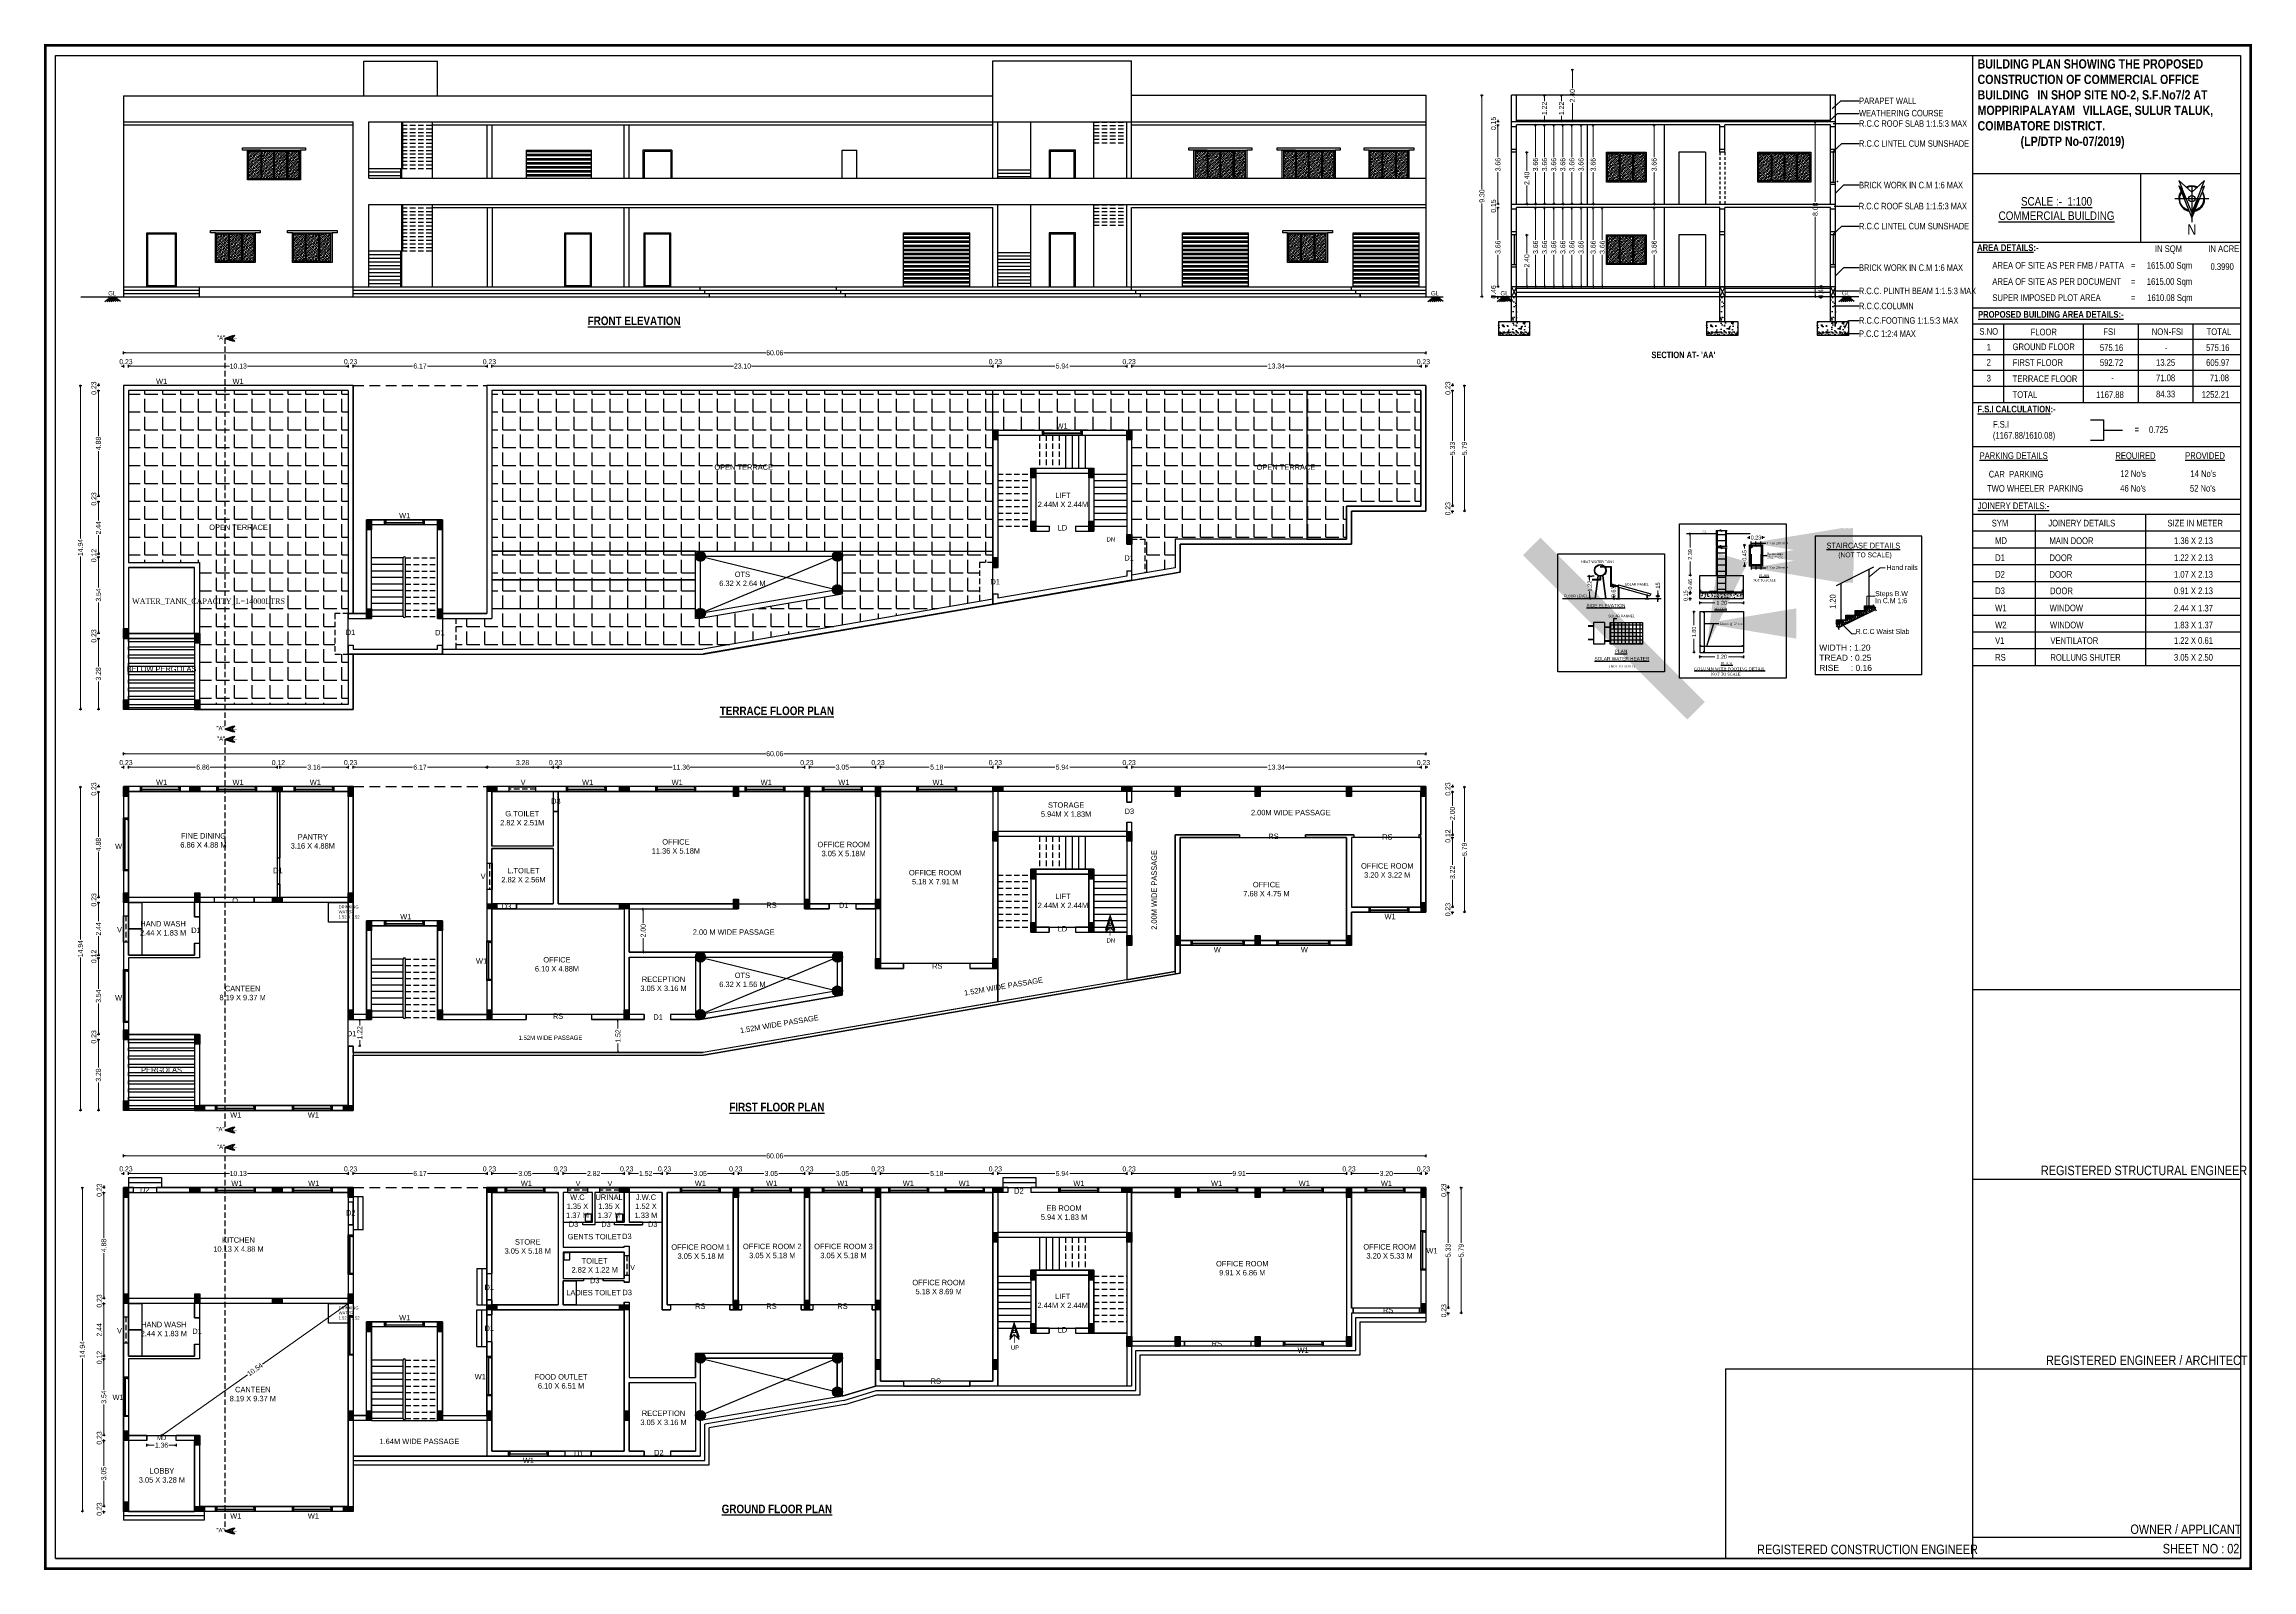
# Model space of a CAD drawing. Header units: metres. Extents: x 127 to 433, y 178 to 269.
# Drawn here: x 331.1 to 432.9, y 198.2 to 268.6 of the extents above; entities that cross this region are included whole.
import ezdxf
from ezdxf.enums import TextEntityAlignment as Align

# ---------------------------------------------------------------- set-up
doc = ezdxf.new("R2010")
doc.units = ezdxf.units.M
doc.header["$MEASUREMENT"] = 0
for name, pattern in [('DASHED', [0.75, 0.5, -0.25]), ('DOT', [0.25, 0, -0.25]), ('HIDDEN', [0.375, 0.25, -0.125])]:
    doc.linetypes.add(name, pattern=pattern)
for name, color, linetype in [('0 @ 1', 7, 'Continuous'), ('BLK_1_FLR_0_CARPET_AREA', 32, 'Continuous'), ('BLK_1_FLR_0_DRINKING_WATER', 7, 'Continuous'), ('BLK_1_FLR_0_EXIT_WIDTH_DOOR', 2, 'Continuous'), ('BLK_1_FLR_0_KITCHEN', 2, 'Continuous'), ('BLK_1_FLR_0_LIFT', 30, 'Continuous'), ('BLK_1_FLR_0_REGULAR_ROOM_1', 2, 'Continuous'), ('BLK_1_FLR_0_REGULAR_ROOM_2', 2, 'Continuous'), ('BLK_1_FLR_0_REGULAR_ROOM_3', 2, 'Continuous'), ('BLK_1_FLR_0_REGULAR_ROOM_4', 2, 'Continuous'), ('BLK_1_FLR_0_REGULAR_ROOM_5', 2, 'Continuous'), ('BLK_1_FLR_0_REGULAR_ROOM_6', 2, 'Continuous'), ('BLK_1_FLR_0_REGULAR_ROOM_7', 2, 'Continuous'), ('BLK_1_FLR_0_REGULAR_ROOM_8', 2, 'Continuous'), ('BLK_1_FLR_0_SP_WC', 233, 'Continuous'), ('BLK_1_FLR_0_STAIR_2', 1, 'Continuous'), ('BLK_1_FLR_0_URINAL', 235, 'Continuous'), ('BLK_1_FLR_0_WASH', 243, 'Continuous'), ('BLK_1_FLR_0_WATER_CLOSET', 213, 'Continuous'), ('BLK_1_FLR_0_WC_BATH', 223, 'Continuous'), ('BLK_1_FLR_1_BLT_UP_AREA_DEDUCT', 1, 'Continuous'), ('BLK_1_FLR_1_CARPET_AREA', 32, 'Continuous'), ('BLK_1_FLR_1_DRINKING_WATER', 7, 'Continuous'), ('BLK_1_FLR_1_EXIT_WIDTH_DOOR', 2, 'Continuous'), ('BLK_1_FLR_1_KITCHEN', 2, 'Continuous'), ('BLK_1_FLR_1_LIFT', 30, 'Continuous'), ('BLK_1_FLR_1_REGULAR_ROOM_1', 2, 'Continuous'), ('BLK_1_FLR_1_REGULAR_ROOM_2', 2, 'Continuous'), ('BLK_1_FLR_1_REGULAR_ROOM_3', 2, 'Continuous'), ('BLK_1_FLR_1_REGULAR_ROOM_4', 2, 'Continuous'), ('BLK_1_FLR_1_REGULAR_ROOM_5', 2, 'Continuous'), ('BLK_1_FLR_1_REGULAR_ROOM_6', 2, 'Continuous'), ('BLK_1_FLR_1_REGULAR_ROOM_7', 2, 'Continuous'), ('BLK_1_FLR_1_WASH', 243, 'Continuous'), ('BLK_1_FLR_1_WC_BATH', 223, 'Continuous'), ('BLK_1_FLR_2_ROOF_AREA', 54, 'Continuous'), ('BLK_1_HT_OF_BLDG', 5, 'Continuous'), ('BLK_1_PARAPET_HT', 233, 'Continuous'), ('BLK_1_PLINTH_HEIGHT', 7, 'Continuous'), ('BLK_1_STAIR_HEADROOM', 1, 'Continuous'), ('COLU', 6, 'Continuous'), ('Dim', 9, 'Continuous'), ('DIST_EXIT', 7, 'Continuous'), ('GLASS', 4, 'Continuous'), ('HATCH', 8, 'Continuous'), ('SOLAR_PANEL', 3, 'Continuous'), ('SOLAR_WATER_HEATER', 1, 'Continuous'), ('TEXT_o', 8, 'Continuous'), ('WALL', 151, 'Continuous'), ('WATER_TANK_CALCULATION', 150, 'Continuous')]:
    doc.layers.add(name, color=color, linetype=linetype)
doc.layers.add('BLK_1_FLR_0_BLT_UP_AREA', color=1, linetype='Continuous', plot=False)
doc.layers.add('BLK_1_FLR_1_BLT_UP_AREA', color=1, linetype='Continuous', plot=False)
for name, color, linetype, lineweight in [('BLK_1_FLR_1_STAIR_1_LANDING_2', 7, 'Continuous', 0), ('door', 32, 'Continuous', 15), ('Porch', 250, 'Continuous', 0), ('sill level', 18, 'Continuous', 13), ('TEXT', 3, 'Continuous', 25)]:
    doc.layers.add(name, color=color, linetype=linetype, lineweight=lineweight)
doc.styles.add('Arial', font='swissc.ttf')
doc.styles.add('ED', font='romantic.ttf', dxfattribs={"width": 0.96})
doc.styles.add('ROMANC', font='swissc.ttf')
doc.styles.get("Standard").update_dxf_attribs({"font": 'swissc.ttf'})
doc.styles.add('style', font='ARIALN.TTF', dxfattribs={"height": 9})
doc.styles.add('style1', font='times.ttf', dxfattribs={"height": 12})
doc.styles.add('STYLE4', font='arial.ttf', dxfattribs={"height": 1.2})
doc.styles.add('Times', font='times.ttf')
doc.styles.add('title text', font='arial.ttf')
doc.dimstyles.new('Copy of Standard', dxfattribs={"dimtxt": 9, "dimasz": 8, "dimexe": 6, "dimexo": 24, "dimgap": 3, "dimtad": 0, "dimzin": 0, "dimdsep": 46, "dimlunit": 4, "dimtxsty": 'ROMANC', "dimcen": 0.09, "dimclrd": 1, "dimclre": 1, "dimclrt": 3, "dimadec": 0, "dimazin": 0, "dimtfac": 1, "dimtofl": 0, "dimtmove": 2, "dimatfit": 3, "dimfxl": 0, "dimtolj": 1, "dimtzin": 0, "dimarcsym": 0})
doc.dimstyles.new('FLOOR DIM', dxfattribs={"dimtxt": 0.23, "dimasz": 0.03, "dimexe": 0.075, "dimexo": 0.3, "dimgap": 0.09, "dimtad": 0, "dimzin": 3, "dimdsep": 46, "dimtxsty": 'Arial', "dimblk": 'JM1', "dimcen": -0.09, "dimse1": 1, "dimse2": 1, "dimclrd": 5, "dimclre": 250, "dimclrt": 3, "dimazin": 0, "dimtfac": 0.65, "dimtix": 1, "dimtofl": 0, "dimtmove": 0, "dimatfit": 2, "dimfxl": 0, "dimfrac": 1, "dimtolj": 1, "dimlwd": 18, "dimlwe": -1, "dimarcsym": 0})
doc.dimstyles.new('FLOOR DIM BUILDING DIM', dxfattribs={"dimtxt": 0.23, "dimasz": 0.025, "dimexe": 0.075, "dimexo": 0.3, "dimgap": 0.09, "dimtad": 0, "dimzin": 3, "dimdsep": 46, "dimtxsty": 'Arial', "dimblk": 'JM1', "dimcen": -0.09, "dimse1": 1, "dimse2": 1, "dimclrd": 5, "dimclre": 250, "dimclrt": 3, "dimazin": 0, "dimtfac": 0.65, "dimtix": 1, "dimtofl": 0, "dimtmove": 0, "dimatfit": 2, "dimfxl": 0, "dimfrac": 1, "dimtolj": 1, "dimlwd": 18, "dimlwe": -1, "dimarcsym": 0})
doc.dimstyles.new('Plan', dxfattribs={"dimscale": 0, "dimtxt": 9, "dimasz": 8, "dimexe": 3, "dimexo": 24, "dimgap": 1.5, "dimtad": 0, "dimdec": 1, "dimlfac": 1, "dimzin": 12, "dimdsep": 46, "dimtxsty": 'Arial', "dimblk": 'ARCHTICK', "dimcen": 0.09, "dimse1": 1, "dimse2": 1, "dimsd1": 1, "dimsd2": 1, "dimclrd": 147, "dimclre": 251, "dimclrt": 63, "dimazin": 0, "dimtfac": 1, "dimtdec": 1, "dimtofl": 0, "dimtmove": 2, "dimatfit": 3, "dimldrblk": 'ARCHTICK', "dimfxl": 0, "dimtolj": 1, "dimtzin": 0, "dimlwd": -1, "dimarcsym": 0})
doc.dimstyles.new('style1', dxfattribs={"dimtxt": 12, "dimasz": 7, "dimexe": 4, "dimexo": 6, "dimgap": 2, "dimtad": 0, "dimtoh": 1, "dimdec": 1, "dimzin": 3, "dimdsep": 46, "dimlunit": 4, "dimtxsty": 'style1', "dimblk": 'OBLIQUE', "dimcen": 0.09, "dimclrd": 2, "dimclre": 2, "dimclrt": 4, "dimadec": 0, "dimazin": 0, "dimtfac": 0.5, "dimtdec": 1, "dimtofl": 0, "dimtmove": 2, "dimatfit": 3, "dimfxl": 0, "dimtolj": 1, "dimtzin": 0, "dimarcsym": 0})
pattern_1 = [(45, (-113576.43154, 27845.85812), (-0.08838834765, 0.08838834765), []), (45, (-113576.34315, 27845.85812), (-0.08838834765, 0.08838834765), [0.0625, -0.03125])]
pattern_2 = [(45, (-113620.07147, 27845.85812), (-0.08838834765, 0.08838834765), []), (45, (-113619.98308, 27845.85812), (-0.08838834765, 0.08838834765), [0.0625, -0.03125])]
pattern_3 = [(45, (-113572.35438, 27845.85812), (-0.08838834765, 0.08838834765), []), (45, (-113572.26599, 27845.85812), (-0.08838834765, 0.08838834765), [0.0625, -0.03125])]
pattern_4 = [(0, (0, 0), (0, 0.825), [0.6, -0.225]), (90, (0, 0), (-0.825, 1e-16), [0.6, -0.225])]

# ---------------------------------------------------------------- blocks, each defined once
blk = doc.blocks.new('JM1')
at = {"color": 2}
for p, q in [((-3, 0), (0, 0)), ((-0.9, -0.9), (0.9, 0.9)), ((0, 2), (0, -2))]:
    blk.add_line(p, q, dxfattribs=at)
blk = doc.blocks.new('*D57')
at = {"layer": 'Defpoints', "color": 0}
for p in [(111199.29, -25955.44), (111198.58, -25958.54), (111199.29, -25958.54)]:
    blk.add_point(p, dxfattribs=at)
at = {"color": 3, "insert": (111198.58, -25956.99), "char_height": 0.5, "attachment_point": 5, "rotation": 90}
blk.add_mtext('\\A1;1.20', dxfattribs=at)
blk = doc.blocks.new('_Oblique')
at = {"color": 0, "lineweight": -2}
blk.add_line((-0.5, -0.5), (0.5, 0.5), dxfattribs=at)
blk = doc.blocks.new('*D48')
at = {"color": 5, "lineweight": 18}
for p, q in [((10901.4, 6619.79), (10902.48, 6619.79)), ((10904.62, 6619.79), (10903.53, 6619.79))]:
    blk.add_line(p, q, dxfattribs=at)
at = {"layer": 'Defpoints', "color": 0}
for p in [(10901.35, 6620.11), (10904.67, 6620.11), (10904.67, 6619.79)]:
    blk.add_point(p, dxfattribs=at)
at = {"color": 5, "lineweight": 18, "xscale": 0.05, "yscale": 0.05, "zscale": 0.05, "rotation": 180}
blk.add_blockref('JM1', (10901.35, 6619.79), dxfattribs=at)
at = {"color": 5, "lineweight": 18, "xscale": 0.05, "yscale": 0.05, "zscale": 0.05}
blk.add_blockref('JM1', (10904.67, 6619.79), dxfattribs=at)
at = {"color": 3, "insert": (10903.01, 6619.79), "char_height": 0.3, "attachment_point": 5, "style": 'Arial'}
blk.add_mtext('\\A1;1.20', dxfattribs=at)
blk = doc.blocks.new('*D49')
at = {"color": 5, "lineweight": 18}
for p, q in [((10900.91, 6623.17), (10900.91, 6622.19)), ((10900.91, 6620.16), (10900.91, 6621.15))]:
    blk.add_line(p, q, dxfattribs=at)
at = {"layer": 'Defpoints', "color": 0}
for p in [(10900.91, 6623.22), (10901.35, 6623.22), (10901.35, 6620.11)]:
    blk.add_point(p, dxfattribs=at)
at = {"color": 5, "lineweight": 18, "xscale": 0.05, "yscale": 0.05, "zscale": 0.05}
for p, rotation in [((10900.91, 6623.22), 90), ((10900.91, 6620.11), 270)]:
    blk.add_blockref('JM1', p, dxfattribs=dict(at, rotation=rotation))
at = {"color": 3, "insert": (10900.91, 6621.67), "char_height": 0.3, "attachment_point": 5, "rotation": 90, "style": 'Arial'}
blk.add_mtext('\\A1;1.80', dxfattribs=at)
blk = doc.blocks.new('*D50')
at = {"color": 5, "lineweight": 18}
for p, q in [((10905.06, 6628.83), (10905.01, 6628.83)), ((10906.16, 6628.83), (10906.21, 6628.83))]:
    blk.add_line(p, q, dxfattribs=at)
at = {"layer": 'Defpoints', "color": 0}
for p in [(10905.11, 6628.29), (10906.11, 6628.83), (10906.11, 6628.29)]:
    blk.add_point(p, dxfattribs=at)
at = {"color": 5, "lineweight": 18, "xscale": 0.05, "yscale": 0.05, "zscale": 0.05}
blk.add_blockref('JM1', (10905.11, 6628.83), dxfattribs=at)
at = {"color": 5, "lineweight": 18, "xscale": 0.05, "yscale": 0.05, "zscale": 0.05, "rotation": 180}
blk.add_blockref('JM1', (10906.11, 6628.83), dxfattribs=at)
at = {"color": 3, "insert": (10905.61, 6628.83), "char_height": 0.3, "attachment_point": 5, "style": 'Arial'}
blk.add_mtext('\\A1;0.23', dxfattribs=at)
blk = doc.blocks.new('*D51')
at = {"color": 5, "lineweight": 18}
for p, q in [((10904.74, 6628.24), (10904.74, 6628.01)), ((10904.74, 6626.71), (10904.74, 6626.95))]:
    blk.add_line(p, q, dxfattribs=at)
at = {"layer": 'Defpoints', "color": 0}
for p in [(10905.11, 6628.29), (10904.74, 6626.66), (10905.11, 6626.66)]:
    blk.add_point(p, dxfattribs=at)
at = {"color": 5, "lineweight": 18, "xscale": 0.05, "yscale": 0.05, "zscale": 0.05}
for p, rotation in [((10904.74, 6628.29), 90), ((10904.74, 6626.66), 270)]:
    blk.add_blockref('JM1', p, dxfattribs=dict(at, rotation=rotation))
at = {"color": 3, "insert": (10904.74, 6627.48), "char_height": 0.3, "attachment_point": 5, "rotation": 90, "style": 'Arial'}
blk.add_mtext('\\A1;0.45', dxfattribs=at)
blk = doc.blocks.new('*D52')
at = {"color": 5, "lineweight": 18}
for p, q in [((10901.4, 6623.88), (10902.48, 6623.88)), ((10904.62, 6623.88), (10903.53, 6623.88))]:
    blk.add_line(p, q, dxfattribs=at)
at = {"layer": 'Defpoints', "color": 0}
for p in [(10901.35, 6624.32), (10904.67, 6624.32), (10904.67, 6623.88)]:
    blk.add_point(p, dxfattribs=at)
at = {"color": 5, "lineweight": 18, "xscale": 0.05, "yscale": 0.05, "zscale": 0.05, "rotation": 180}
blk.add_blockref('JM1', (10901.35, 6623.88), dxfattribs=at)
at = {"color": 5, "lineweight": 18, "xscale": 0.05, "yscale": 0.05, "zscale": 0.05}
blk.add_blockref('JM1', (10904.67, 6623.88), dxfattribs=at)
at = {"color": 3, "insert": (10903.01, 6623.88), "char_height": 0.3, "attachment_point": 5, "style": 'Arial'}
blk.add_mtext('\\A1;1.20', dxfattribs=at)
blk = doc.blocks.new('*D53')
at = {"color": 5, "lineweight": 18}
for p, q in [((10900.62, 6624.68), (10900.62, 6624.73)), ((10900.62, 6624.17), (10900.62, 6624.12))]:
    blk.add_line(p, q, dxfattribs=at)
at = {"layer": 'Defpoints', "color": 0}
for p in [(10901.35, 6624.63), (10900.62, 6624.22), (10901.35, 6624.22)]:
    blk.add_point(p, dxfattribs=at)
at = {"color": 5, "lineweight": 18, "xscale": 0.05, "yscale": 0.05, "zscale": 0.05}
for p, rotation in [((10900.62, 6624.63), 270), ((10900.62, 6624.22), 90)]:
    blk.add_blockref('JM1', p, dxfattribs=dict(at, rotation=rotation))
at = {"color": 3, "insert": (10900.27, 6624.43), "char_height": 0.3, "attachment_point": 5, "rotation": 90, "style": 'Arial'}
blk.add_mtext('\\A1;0.15', dxfattribs=at)
blk = doc.blocks.new('*D54')
at = {"color": 5, "lineweight": 18}
for p, q in [((10900.62, 6626), (10900.62, 6626.05)), ((10900.62, 6624.58), (10900.62, 6624.53))]:
    blk.add_line(p, q, dxfattribs=at)
at = {"layer": 'Defpoints', "color": 0}
for p in [(10900.62, 6624.63), (10901.35, 6625.95), (10901.35, 6624.63)]:
    blk.add_point(p, dxfattribs=at)
at = {"color": 5, "lineweight": 18, "xscale": 0.05, "yscale": 0.05, "zscale": 0.05}
for p, rotation in [((10900.62, 6625.95), 270), ((10900.62, 6624.63), 90)]:
    blk.add_blockref('JM1', p, dxfattribs=dict(at, rotation=rotation))
at = {"color": 3, "insert": (10900.62, 6625.29), "char_height": 0.3, "attachment_point": 5, "rotation": 90, "style": 'Arial'}
blk.add_mtext('\\A1;0.46', dxfattribs=at)
blk = doc.blocks.new('*D55')
at = {"color": 5, "lineweight": 18}
for p, q in [((10900.62, 6629.1), (10900.62, 6628.08)), ((10900.62, 6626), (10900.62, 6627.03))]:
    blk.add_line(p, q, dxfattribs=at)
at = {"layer": 'Defpoints', "color": 0}
for p in [(10900.62, 6629.15), (10902.63, 6629.15), (10902.63, 6625.95)]:
    blk.add_point(p, dxfattribs=at)
at = {"color": 5, "lineweight": 18, "xscale": 0.05, "yscale": 0.05, "zscale": 0.05}
for p, rotation in [((10900.62, 6629.15), 90), ((10900.62, 6625.95), 270)]:
    blk.add_blockref('JM1', p, dxfattribs=dict(at, rotation=rotation))
at = {"color": 3, "insert": (10900.62, 6627.55), "char_height": 0.3, "attachment_point": 5, "rotation": 90, "style": 'Arial'}
blk.add_mtext('\\A1;2.39', dxfattribs=at)
blk = doc.blocks.new('*D43')
at = {"color": 250, "linetype": 'DOT'}
for p, q in [((77523.08, -26837.07), (77522.79, -26837.07)), ((77523.09, -26838.16), (77522.79, -26838.16))]:
    blk.add_line(p, q, dxfattribs=at)
at = {"color": 5, "lineweight": 18}
for p, q in [((77522.86, -26837.12), (77522.86, -26837.28)), ((77522.86, -26838.11), (77522.86, -26837.82))]:
    blk.add_line(p, q, dxfattribs=at)
at = {"layer": 'Defpoints', "color": 0}
for p in [(77522.86, -26837.07), (77523.38, -26837.07), (77523.39, -26838.16)]:
    blk.add_point(p, dxfattribs=at)
at = {"color": 5, "lineweight": 18, "xscale": 0.05, "yscale": 0.05, "zscale": 0.05}
for p, rotation in [((77522.86, -26837.07), 90), ((77522.86, -26838.16), 270)]:
    blk.add_blockref('JM1', p, dxfattribs=dict(at, rotation=rotation))
at = {"color": 3, "lineweight": -2, "insert": (77522.86, -26837.55), "char_height": 0.2, "attachment_point": 5, "rotation": 90, "style": 'Arial'}
blk.add_mtext('\\A1;1.22', dxfattribs=at)
blk = doc.blocks.new('*D44')
at = {"color": 5, "lineweight": 18}
for p, q in [((77526.18, -26837.99), (77526.18, -26837.76)), ((77526.18, -26838.21), (77526.18, -26838.26))]:
    blk.add_line(p, q, dxfattribs=at)
at = {"color": 250, "linetype": 'DOT'}
for p, q in [((77526.04, -26838.16), (77526.26, -26838.16)), ((77526.11, -26838.04), (77526.26, -26838.04))]:
    blk.add_line(p, q, dxfattribs=at)
at = {"layer": 'Defpoints', "color": 0}
for p in [(77525.74, -26838.16), (77525.81, -26838.04), (77526.18, -26838.04)]:
    blk.add_point(p, dxfattribs=at)
at = {"color": 5, "lineweight": 18, "xscale": 0.05, "yscale": 0.05, "zscale": 0.05}
for p, rotation in [((77526.18, -26838.04), 270), ((77526.18, -26838.16), 90)]:
    blk.add_blockref('JM1', p, dxfattribs=dict(at, rotation=rotation))
at = {"color": 3, "lineweight": -2, "insert": (77526.18, -26837.56), "char_height": 0.2, "attachment_point": 5, "rotation": 90, "style": 'Arial'}
blk.add_mtext('\\A1;.15', dxfattribs=at)
blk = doc.blocks.new('_ARCHTICK')
at = {"color": 0, "linetype": 'ByBlock', "const_width": 0.15}
blk.add_lwpolyline([(-0.5, -0.5), (0.5, 0.5)], dxfattribs=at)
blk = doc.blocks.new('*D45')
at = {"color": 250, "linetype": 'DOT'}
for p, q in [((77523.97, -26837.49), (77523.94, -26837.49)), ((77523.72, -26838.16), (77523.94, -26838.16))]:
    blk.add_line(p, q, dxfattribs=at)
at = {"color": 5, "lineweight": 18}
for p, q in [((77524.02, -26837.54), (77524.02, -26837.56)), ((77524.02, -26838.11), (77524.02, -26838.09))]:
    blk.add_line(p, q, dxfattribs=at)
at = {"layer": 'Defpoints', "color": 0}
for p in [(77524.02, -26837.49), (77524.27, -26837.49), (77524.02, -26838.16)]:
    blk.add_point(p, dxfattribs=at)
at = {"color": 5, "lineweight": 18, "xscale": 0.05, "yscale": 0.05, "zscale": 0.05}
for p, rotation in [((77524.02, -26837.49), 90), ((77524.02, -26838.16), 270)]:
    blk.add_blockref('JM1', p, dxfattribs=dict(at, rotation=rotation))
at = {"color": 3, "lineweight": -2, "insert": (77524.02, -26837.83), "char_height": 0.2, "attachment_point": 5, "rotation": 90, "style": 'Arial'}
blk.add_mtext('\\A1;0.61', dxfattribs=at)
blk = doc.blocks.new('ARROW')
at = {"linetype": 'Continuous', "ltscale": 250}
for p, q in [((113952.3, -27633.91), (113952.09, -27634.57)), ((113952.52, -27634.57), (113952.3, -27633.91)), ((113952.09, -27634.57), (113952.16, -27634.51)), ((113952.16, -27634.51), (113952.3, -27634.02)), ((113952.3, -27634.02), (113952.45, -27634.51)), ((113952.45, -27634.51), (113952.52, -27634.57))]:
    blk.add_line(p, q, dxfattribs=at)
blk.add_lwpolyline([(113952.3, -27633.91, 0, 0, 0), (113952.3, -27634.44, 0.025, 0.025, 0), (113952.3, -27634.84, 0.025, 0.025, 0)], format="xyseb")
blk.add_lwpolyline([(113952.16, -27634.51), (113952.09, -27634.68), (113952.3, -27634.44), (113952.52, -27634.68), (113952.45, -27634.51)], dxfattribs=at)
blk.add_circle((113952.3, -27634.31), 0.066, dxfattribs=at)
blk = doc.blocks.new('*D84')
at = {"color": 5, "lineweight": 18}
for p, q in [((333.88, 201.17), (333.88, 201.2)), ((333.88, 200.88), (333.88, 200.85))]:
    blk.add_line(p, q, dxfattribs=at)
at = {"layer": 'Defpoints', "color": 0}
for p in [(333.88, 201.14), (334.79, 200.91), (338.3, 201.14)]:
    blk.add_point(p, dxfattribs=at)
at = {"color": 5, "lineweight": 18, "xscale": 0.03, "yscale": 0.03, "zscale": 0.03}
for p, rotation in [((333.88, 201.14), 270), ((333.88, 200.91), 90)]:
    blk.add_blockref('JM1', p, dxfattribs=dict(at, rotation=rotation))
at = {"color": 3, "insert": (333.67, 201.02), "char_height": 0.23, "attachment_point": 5, "rotation": 90, "style": 'Arial'}
blk.add_mtext('\\A1;0.23', dxfattribs=at)
blk = doc.blocks.new('*D85')
at = {"color": 5, "lineweight": 18}
for p, q in [((333.88, 204.16), (333.88, 203.01)), ((333.88, 201.17), (333.88, 202.32))]:
    blk.add_line(p, q, dxfattribs=at)
at = {"layer": 'Defpoints', "color": 0}
for p in [(333.88, 204.19), (335.02, 204.19), (338.3, 201.14)]:
    blk.add_point(p, dxfattribs=at)
at = {"color": 5, "lineweight": 18, "xscale": 0.03, "yscale": 0.03, "zscale": 0.03}
for p, rotation in [((333.88, 204.19), 90), ((333.88, 201.14), 270)]:
    blk.add_blockref('JM1', p, dxfattribs=dict(at, rotation=rotation))
at = {"color": 3, "insert": (333.88, 202.66), "char_height": 0.23, "attachment_point": 5, "rotation": 90, "style": 'Arial'}
blk.add_mtext('\\A1;3.05', dxfattribs=at)
blk = doc.blocks.new('*D86')
at = {"color": 5, "lineweight": 18}
for p, q in [((333.88, 204.45), (333.88, 204.48)), ((333.88, 204.16), (333.88, 204.13))]:
    blk.add_line(p, q, dxfattribs=at)
at = {"layer": 'Defpoints', "color": 0}
for p in [(333.88, 204.42), (335.02, 204.42), (335.02, 204.19)]:
    blk.add_point(p, dxfattribs=at)
at = {"color": 5, "lineweight": 18, "xscale": 0.03, "yscale": 0.03, "zscale": 0.03}
for p, rotation in [((333.88, 204.42), 270), ((333.88, 204.19), 90)]:
    blk.add_blockref('JM1', p, dxfattribs=dict(at, rotation=rotation))
at = {"color": 3, "insert": (333.67, 204.3), "char_height": 0.23, "attachment_point": 5, "rotation": 90, "style": 'Arial'}
blk.add_mtext('\\A1;0.23', dxfattribs=at)
blk = doc.blocks.new('*D87')
at = {"color": 5, "lineweight": 18}
for p, q in [((333.88, 207.92), (333.88, 206.53)), ((333.88, 204.45), (333.88, 205.84))]:
    blk.add_line(p, q, dxfattribs=at)
at = {"layer": 'Defpoints', "color": 0}
for p in [(333.88, 207.95), (335.02, 207.95), (335.02, 204.42)]:
    blk.add_point(p, dxfattribs=at)
at = {"color": 5, "lineweight": 18, "xscale": 0.03, "yscale": 0.03, "zscale": 0.03}
for p, rotation in [((333.88, 207.95), 90), ((333.88, 204.42), 270)]:
    blk.add_blockref('JM1', p, dxfattribs=dict(at, rotation=rotation))
at = {"color": 3, "insert": (333.88, 206.19), "char_height": 0.23, "attachment_point": 5, "rotation": 90, "style": 'Arial'}
blk.add_mtext('\\A1;3.54', dxfattribs=at)
blk = doc.blocks.new('*D88')
at = {"color": 5, "lineweight": 18}
for p, q in [((333.88, 208.1), (333.88, 208.13)), ((333.88, 207.92), (333.88, 207.89))]:
    blk.add_line(p, q, dxfattribs=at)
at = {"layer": 'Defpoints', "color": 0}
for p in [(333.88, 208.07), (335.02, 208.07), (335.02, 207.95)]:
    blk.add_point(p, dxfattribs=at)
at = {"color": 5, "lineweight": 18, "xscale": 0.03, "yscale": 0.03, "zscale": 0.03}
for p, rotation in [((333.88, 208.07), 270), ((333.88, 207.95), 90)]:
    blk.add_blockref('JM1', p, dxfattribs=dict(at, rotation=rotation))
at = {"color": 3, "insert": (333.67, 208.01), "char_height": 0.23, "attachment_point": 5, "rotation": 90, "style": 'Arial'}
blk.add_mtext('\\A1;0.12', dxfattribs=at)
blk = doc.blocks.new('*D89')
at = {"color": 5, "lineweight": 18}
blk.add_line((333.88, 208.1), (333.88, 210.48), dxfattribs=at)
at = {"layer": 'Defpoints', "color": 0}
for p in [(333.88, 210.51), (335.02, 210.51), (335.02, 208.07)]:
    blk.add_point(p, dxfattribs=at)
at = {"color": 5, "lineweight": 18, "xscale": 0.03, "yscale": 0.03, "zscale": 0.03}
for p, rotation in [((333.88, 210.51), 90), ((333.88, 208.07), 270)]:
    blk.add_blockref('JM1', p, dxfattribs=dict(at, rotation=rotation))
at = {"color": 3, "insert": (333.67, 209.29), "char_height": 0.23, "attachment_point": 5, "rotation": 90, "style": 'Arial'}
blk.add_mtext('\\A1;2.44', dxfattribs=at)
blk = doc.blocks.new('*D90')
at = {"color": 5, "lineweight": 18}
for p, q in [((333.88, 210.77), (333.88, 210.8)), ((333.88, 210.48), (333.88, 210.45))]:
    blk.add_line(p, q, dxfattribs=at)
at = {"layer": 'Defpoints', "color": 0}
for p in [(333.88, 210.74), (335.02, 210.74), (335.02, 210.51)]:
    blk.add_point(p, dxfattribs=at)
at = {"color": 5, "lineweight": 18, "xscale": 0.03, "yscale": 0.03, "zscale": 0.03}
for p, rotation in [((333.88, 210.74), 270), ((333.88, 210.51), 90)]:
    blk.add_blockref('JM1', p, dxfattribs=dict(at, rotation=rotation))
at = {"color": 3, "insert": (333.67, 210.62), "char_height": 0.23, "attachment_point": 5, "rotation": 90, "style": 'Arial'}
blk.add_mtext('\\A1;0.23', dxfattribs=at)
blk = doc.blocks.new('*D91')
at = {"color": 5, "lineweight": 18}
for p, q in [((333.88, 215.59), (333.88, 213.52)), ((333.88, 210.77), (333.88, 212.83))]:
    blk.add_line(p, q, dxfattribs=at)
at = {"layer": 'Defpoints', "color": 0}
for p in [(333.88, 215.62), (336.31, 215.62), (335.02, 210.74)]:
    blk.add_point(p, dxfattribs=at)
at = {"color": 5, "lineweight": 18, "xscale": 0.03, "yscale": 0.03, "zscale": 0.03}
for p, rotation in [((333.88, 215.62), 90), ((333.88, 210.74), 270)]:
    blk.add_blockref('JM1', p, dxfattribs=dict(at, rotation=rotation))
at = {"color": 3, "insert": (333.88, 213.18), "char_height": 0.23, "attachment_point": 5, "rotation": 90, "style": 'Arial'}
blk.add_mtext('\\A1;4.88', dxfattribs=at)
blk = doc.blocks.new('*D92')
at = {"color": 5, "lineweight": 18}
for p, q in [((333.88, 215.88), (333.88, 215.91)), ((333.88, 215.59), (333.88, 215.56))]:
    blk.add_line(p, q, dxfattribs=at)
at = {"layer": 'Defpoints', "color": 0}
for p in [(333.88, 215.85), (336.31, 215.85), (336.31, 215.62)]:
    blk.add_point(p, dxfattribs=at)
at = {"color": 5, "lineweight": 18, "xscale": 0.03, "yscale": 0.03, "zscale": 0.03}
for p, rotation in [((333.88, 215.85), 270), ((333.88, 215.62), 90)]:
    blk.add_blockref('JM1', p, dxfattribs=dict(at, rotation=rotation))
at = {"color": 3, "insert": (333.67, 215.73), "char_height": 0.23, "attachment_point": 5, "rotation": 90, "style": 'Arial'}
blk.add_mtext('\\A1;0.23', dxfattribs=at)
blk = doc.blocks.new('*D93')
at = {"color": 5, "lineweight": 18}
for p, q in [((332.89, 215.82), (332.89, 208.79)), ((332.89, 200.94), (332.89, 207.96))]:
    blk.add_line(p, q, dxfattribs=at)
at = {"layer": 'Defpoints', "color": 0}
for p in [(336.31, 215.85), (332.89, 200.91), (334.79, 200.91)]:
    blk.add_point(p, dxfattribs=at)
at = {"color": 5, "lineweight": 18, "xscale": 0.03, "yscale": 0.03, "zscale": 0.03}
for p, rotation in [((332.89, 215.85), 90), ((332.89, 200.91), 270)]:
    blk.add_blockref('JM1', p, dxfattribs=dict(at, rotation=rotation))
at = {"color": 3, "insert": (332.89, 208.38), "char_height": 0.23, "attachment_point": 5, "rotation": 90, "style": 'Arial'}
blk.add_mtext('\\A1;14.94', dxfattribs=at)
blk = doc.blocks.new('*D73')
at = {"color": 5, "lineweight": 18}
for p, q in [((334.76, 216.5), (334.73, 216.5)), ((335.05, 216.5), (335.08, 216.5))]:
    blk.add_line(p, q, dxfattribs=at)
at = {"layer": 'Defpoints', "color": 0}
for p in [(334.79, 215.85), (335.02, 216.5), (335.02, 215.62)]:
    blk.add_point(p, dxfattribs=at)
at = {"color": 5, "lineweight": 18, "xscale": 0.03, "yscale": 0.03, "zscale": 0.03}
blk.add_blockref('JM1', (334.79, 216.5), dxfattribs=at)
at = {"color": 5, "lineweight": 18, "xscale": 0.03, "yscale": 0.03, "zscale": 0.03, "rotation": 180}
blk.add_blockref('JM1', (335.02, 216.5), dxfattribs=at)
at = {"color": 3, "insert": (334.9, 216.71), "char_height": 0.23, "attachment_point": 5, "style": 'Arial'}
blk.add_mtext('\\A1;0.23', dxfattribs=at)
blk = doc.blocks.new('*D94')
at = {"color": 5, "lineweight": 18}
for p, q in [((335.05, 216.5), (339.67, 216.5)), ((345.12, 216.5), (340.5, 216.5))]:
    blk.add_line(p, q, dxfattribs=at)
at = {"layer": 'Defpoints', "color": 0}
for p in [(345.15, 216.5), (335.02, 215.62), (345.15, 215.62)]:
    blk.add_point(p, dxfattribs=at)
at = {"color": 5, "lineweight": 18, "xscale": 0.03, "yscale": 0.03, "zscale": 0.03, "rotation": 180}
blk.add_blockref('JM1', (335.02, 216.5), dxfattribs=at)
at = {"color": 5, "lineweight": 18, "xscale": 0.03, "yscale": 0.03, "zscale": 0.03}
blk.add_blockref('JM1', (345.15, 216.5), dxfattribs=at)
at = {"color": 3, "insert": (340.08, 216.5), "char_height": 0.23, "attachment_point": 5, "style": 'Arial'}
blk.add_mtext('\\A1;10.13', dxfattribs=at)
blk = doc.blocks.new('*D95')
at = {"color": 5, "lineweight": 18}
for p, q in [((345.12, 216.5), (345.09, 216.5)), ((345.41, 216.5), (345.44, 216.5))]:
    blk.add_line(p, q, dxfattribs=at)
at = {"layer": 'Defpoints', "color": 0}
for p in [(345.38, 216.5), (345.38, 215.85), (345.15, 215.62)]:
    blk.add_point(p, dxfattribs=at)
at = {"color": 5, "lineweight": 18, "xscale": 0.03, "yscale": 0.03, "zscale": 0.03}
blk.add_blockref('JM1', (345.15, 216.5), dxfattribs=at)
at = {"color": 5, "lineweight": 18, "xscale": 0.03, "yscale": 0.03, "zscale": 0.03, "rotation": 180}
blk.add_blockref('JM1', (345.38, 216.5), dxfattribs=at)
at = {"color": 3, "insert": (345.26, 216.71), "char_height": 0.23, "attachment_point": 5, "style": 'Arial'}
blk.add_mtext('\\A1;0.23', dxfattribs=at)
blk = doc.blocks.new('*D96')
at = {"color": 5, "lineweight": 18}
for p, q in [((345.41, 216.5), (348.12, 216.5)), ((351.52, 216.5), (348.8, 216.5))]:
    blk.add_line(p, q, dxfattribs=at)
at = {"layer": 'Defpoints', "color": 0}
for p in [(345.38, 215.85), (351.55, 216.5), (351.55, 215.85)]:
    blk.add_point(p, dxfattribs=at)
at = {"color": 5, "lineweight": 18, "xscale": 0.03, "yscale": 0.03, "zscale": 0.03, "rotation": 180}
blk.add_blockref('JM1', (345.38, 216.5), dxfattribs=at)
at = {"color": 5, "lineweight": 18, "xscale": 0.03, "yscale": 0.03, "zscale": 0.03}
blk.add_blockref('JM1', (351.55, 216.5), dxfattribs=at)
at = {"color": 3, "insert": (348.46, 216.5), "char_height": 0.23, "attachment_point": 5, "style": 'Arial'}
blk.add_mtext('\\A1;6.17', dxfattribs=at)
blk = doc.blocks.new('*D97')
at = {"color": 5, "lineweight": 18}
for p, q in [((351.52, 216.5), (351.49, 216.5)), ((351.81, 216.5), (351.84, 216.5))]:
    blk.add_line(p, q, dxfattribs=at)
at = {"layer": 'Defpoints', "color": 0}
for p in [(351.55, 215.85), (351.78, 216.5), (351.78, 215.62)]:
    blk.add_point(p, dxfattribs=at)
at = {"color": 5, "lineweight": 18, "xscale": 0.03, "yscale": 0.03, "zscale": 0.03}
blk.add_blockref('JM1', (351.55, 216.5), dxfattribs=at)
at = {"color": 5, "lineweight": 18, "xscale": 0.03, "yscale": 0.03, "zscale": 0.03, "rotation": 180}
blk.add_blockref('JM1', (351.78, 216.5), dxfattribs=at)
at = {"color": 3, "insert": (351.66, 216.71), "char_height": 0.23, "attachment_point": 5, "style": 'Arial'}
blk.add_mtext('\\A1;0.23', dxfattribs=at)
blk = doc.blocks.new('*D98')
at = {"color": 5, "lineweight": 18}
for p, q in [((351.81, 216.5), (352.96, 216.5)), ((354.8, 216.5), (353.64, 216.5))]:
    blk.add_line(p, q, dxfattribs=at)
at = {"layer": 'Defpoints', "color": 0}
for p in [(354.83, 216.5), (351.78, 215.62), (354.83, 215.62)]:
    blk.add_point(p, dxfattribs=at)
at = {"color": 5, "lineweight": 18, "xscale": 0.03, "yscale": 0.03, "zscale": 0.03, "rotation": 180}
blk.add_blockref('JM1', (351.78, 216.5), dxfattribs=at)
at = {"color": 5, "lineweight": 18, "xscale": 0.03, "yscale": 0.03, "zscale": 0.03}
blk.add_blockref('JM1', (354.83, 216.5), dxfattribs=at)
at = {"color": 3, "insert": (353.3, 216.5), "char_height": 0.23, "attachment_point": 5, "style": 'Arial'}
blk.add_mtext('\\A1;3.05', dxfattribs=at)
blk = doc.blocks.new('*D99')
at = {"color": 5, "lineweight": 18}
for p, q in [((354.8, 216.5), (354.77, 216.5)), ((355.09, 216.5), (355.12, 216.5))]:
    blk.add_line(p, q, dxfattribs=at)
at = {"layer": 'Defpoints', "color": 0}
for p in [(355.06, 216.5), (354.83, 215.62), (355.06, 215.62)]:
    blk.add_point(p, dxfattribs=at)
at = {"color": 5, "lineweight": 18, "xscale": 0.03, "yscale": 0.03, "zscale": 0.03}
blk.add_blockref('JM1', (354.83, 216.5), dxfattribs=at)
at = {"color": 5, "lineweight": 18, "xscale": 0.03, "yscale": 0.03, "zscale": 0.03, "rotation": 180}
blk.add_blockref('JM1', (355.06, 216.5), dxfattribs=at)
at = {"color": 3, "insert": (354.94, 216.71), "char_height": 0.23, "attachment_point": 5, "style": 'Arial'}
blk.add_mtext('\\A1;0.23', dxfattribs=at)
blk = doc.blocks.new('*D100')
at = {"color": 5, "lineweight": 18}
for p, q in [((355.09, 216.5), (356.13, 216.5)), ((357.85, 216.5), (356.81, 216.5))]:
    blk.add_line(p, q, dxfattribs=at)
at = {"layer": 'Defpoints', "color": 0}
for p in [(357.88, 216.5), (355.06, 215.62), (357.88, 215.62)]:
    blk.add_point(p, dxfattribs=at)
at = {"color": 5, "lineweight": 18, "xscale": 0.03, "yscale": 0.03, "zscale": 0.03, "rotation": 180}
blk.add_blockref('JM1', (355.06, 216.5), dxfattribs=at)
at = {"color": 5, "lineweight": 18, "xscale": 0.03, "yscale": 0.03, "zscale": 0.03}
blk.add_blockref('JM1', (357.88, 216.5), dxfattribs=at)
at = {"color": 3, "insert": (356.47, 216.5), "char_height": 0.23, "attachment_point": 5, "style": 'Arial'}
blk.add_mtext('\\A1;2.82', dxfattribs=at)
blk = doc.blocks.new('*D101')
at = {"color": 5, "lineweight": 18}
for p, q in [((357.85, 216.5), (357.82, 216.5)), ((358.14, 216.5), (358.17, 216.5))]:
    blk.add_line(p, q, dxfattribs=at)
at = {"layer": 'Defpoints', "color": 0}
for p in [(358.11, 216.5), (357.88, 215.62), (358.11, 215.62)]:
    blk.add_point(p, dxfattribs=at)
at = {"color": 5, "lineweight": 18, "xscale": 0.03, "yscale": 0.03, "zscale": 0.03}
blk.add_blockref('JM1', (357.88, 216.5), dxfattribs=at)
at = {"color": 5, "lineweight": 18, "xscale": 0.03, "yscale": 0.03, "zscale": 0.03, "rotation": 180}
blk.add_blockref('JM1', (358.11, 216.5), dxfattribs=at)
at = {"color": 3, "insert": (357.99, 216.71), "char_height": 0.23, "attachment_point": 5, "style": 'Arial'}
blk.add_mtext('\\A1;0.23', dxfattribs=at)
blk = doc.blocks.new('*D102')
at = {"color": 5, "lineweight": 18}
for p, q in [((358.14, 216.5), (358.53, 216.5)), ((359.6, 216.5), (359.21, 216.5))]:
    blk.add_line(p, q, dxfattribs=at)
at = {"layer": 'Defpoints', "color": 0}
for p in [(359.63, 216.5), (358.11, 215.62), (359.63, 215.62)]:
    blk.add_point(p, dxfattribs=at)
at = {"color": 5, "lineweight": 18, "xscale": 0.03, "yscale": 0.03, "zscale": 0.03, "rotation": 180}
blk.add_blockref('JM1', (358.11, 216.5), dxfattribs=at)
at = {"color": 5, "lineweight": 18, "xscale": 0.03, "yscale": 0.03, "zscale": 0.03}
blk.add_blockref('JM1', (359.63, 216.5), dxfattribs=at)
at = {"color": 3, "insert": (358.87, 216.5), "char_height": 0.23, "attachment_point": 5, "style": 'Arial'}
blk.add_mtext('\\A1;1.52', dxfattribs=at)
blk = doc.blocks.new('*D103')
at = {"color": 5, "lineweight": 18}
for p, q in [((359.6, 216.5), (359.57, 216.5)), ((359.89, 216.5), (359.92, 216.5))]:
    blk.add_line(p, q, dxfattribs=at)
at = {"layer": 'Defpoints', "color": 0}
for p in [(359.86, 216.5), (359.63, 215.62), (359.86, 215.62)]:
    blk.add_point(p, dxfattribs=at)
at = {"color": 5, "lineweight": 18, "xscale": 0.03, "yscale": 0.03, "zscale": 0.03}
blk.add_blockref('JM1', (359.63, 216.5), dxfattribs=at)
at = {"color": 5, "lineweight": 18, "xscale": 0.03, "yscale": 0.03, "zscale": 0.03, "rotation": 180}
blk.add_blockref('JM1', (359.86, 216.5), dxfattribs=at)
at = {"color": 3, "insert": (359.74, 216.71), "char_height": 0.23, "attachment_point": 5, "style": 'Arial'}
blk.add_mtext('\\A1;0.23', dxfattribs=at)
blk = doc.blocks.new('*D104')
at = {"color": 5, "lineweight": 18}
for p, q in [((359.89, 216.5), (361.04, 216.5)), ((362.88, 216.5), (361.72, 216.5))]:
    blk.add_line(p, q, dxfattribs=at)
at = {"layer": 'Defpoints', "color": 0}
for p in [(362.91, 216.5), (359.86, 215.62), (362.91, 215.62)]:
    blk.add_point(p, dxfattribs=at)
at = {"color": 5, "lineweight": 18, "xscale": 0.03, "yscale": 0.03, "zscale": 0.03, "rotation": 180}
blk.add_blockref('JM1', (359.86, 216.5), dxfattribs=at)
at = {"color": 5, "lineweight": 18, "xscale": 0.03, "yscale": 0.03, "zscale": 0.03}
blk.add_blockref('JM1', (362.91, 216.5), dxfattribs=at)
at = {"color": 3, "insert": (361.38, 216.5), "char_height": 0.23, "attachment_point": 5, "style": 'Arial'}
blk.add_mtext('\\A1;3.05', dxfattribs=at)
blk = doc.blocks.new('*D105')
at = {"color": 5, "lineweight": 18}
for p, q in [((362.88, 216.5), (362.85, 216.5)), ((363.17, 216.5), (363.2, 216.5))]:
    blk.add_line(p, q, dxfattribs=at)
at = {"layer": 'Defpoints', "color": 0}
for p in [(363.14, 216.5), (362.91, 215.62), (363.14, 215.62)]:
    blk.add_point(p, dxfattribs=at)
at = {"color": 5, "lineweight": 18, "xscale": 0.03, "yscale": 0.03, "zscale": 0.03}
blk.add_blockref('JM1', (362.91, 216.5), dxfattribs=at)
at = {"color": 5, "lineweight": 18, "xscale": 0.03, "yscale": 0.03, "zscale": 0.03, "rotation": 180}
blk.add_blockref('JM1', (363.14, 216.5), dxfattribs=at)
at = {"color": 3, "insert": (363.02, 216.71), "char_height": 0.23, "attachment_point": 5, "style": 'Arial'}
blk.add_mtext('\\A1;0.23', dxfattribs=at)
blk = doc.blocks.new('*D106')
at = {"color": 5, "lineweight": 18}
for p, q in [((363.17, 216.5), (364.32, 216.5)), ((366.16, 216.5), (365, 216.5))]:
    blk.add_line(p, q, dxfattribs=at)
at = {"layer": 'Defpoints', "color": 0}
for p in [(366.19, 216.5), (363.14, 215.62), (366.19, 215.62)]:
    blk.add_point(p, dxfattribs=at)
at = {"color": 5, "lineweight": 18, "xscale": 0.03, "yscale": 0.03, "zscale": 0.03, "rotation": 180}
blk.add_blockref('JM1', (363.14, 216.5), dxfattribs=at)
at = {"color": 5, "lineweight": 18, "xscale": 0.03, "yscale": 0.03, "zscale": 0.03}
blk.add_blockref('JM1', (366.19, 216.5), dxfattribs=at)
at = {"color": 3, "insert": (364.66, 216.5), "char_height": 0.23, "attachment_point": 5, "style": 'Arial'}
blk.add_mtext('\\A1;3.05', dxfattribs=at)
blk = doc.blocks.new('*D107')
at = {"color": 5, "lineweight": 18}
for p, q in [((366.16, 216.5), (366.13, 216.5)), ((366.45, 216.5), (366.48, 216.5))]:
    blk.add_line(p, q, dxfattribs=at)
at = {"layer": 'Defpoints', "color": 0}
for p in [(366.42, 216.5), (366.19, 215.62), (366.42, 215.62)]:
    blk.add_point(p, dxfattribs=at)
at = {"color": 5, "lineweight": 18, "xscale": 0.03, "yscale": 0.03, "zscale": 0.03}
blk.add_blockref('JM1', (366.19, 216.5), dxfattribs=at)
at = {"color": 5, "lineweight": 18, "xscale": 0.03, "yscale": 0.03, "zscale": 0.03, "rotation": 180}
blk.add_blockref('JM1', (366.42, 216.5), dxfattribs=at)
at = {"color": 3, "insert": (366.3, 216.71), "char_height": 0.23, "attachment_point": 5, "style": 'Arial'}
blk.add_mtext('\\A1;0.23', dxfattribs=at)
blk = doc.blocks.new('*D108')
at = {"color": 5, "lineweight": 18}
for p, q in [((366.45, 216.5), (367.6, 216.5)), ((369.44, 216.5), (368.28, 216.5))]:
    blk.add_line(p, q, dxfattribs=at)
at = {"layer": 'Defpoints', "color": 0}
for p in [(369.47, 216.5), (366.42, 215.62), (369.47, 215.62)]:
    blk.add_point(p, dxfattribs=at)
at = {"color": 5, "lineweight": 18, "xscale": 0.03, "yscale": 0.03, "zscale": 0.03, "rotation": 180}
blk.add_blockref('JM1', (366.42, 216.5), dxfattribs=at)
at = {"color": 5, "lineweight": 18, "xscale": 0.03, "yscale": 0.03, "zscale": 0.03}
blk.add_blockref('JM1', (369.47, 216.5), dxfattribs=at)
at = {"color": 3, "insert": (367.94, 216.5), "char_height": 0.23, "attachment_point": 5, "style": 'Arial'}
blk.add_mtext('\\A1;3.05', dxfattribs=at)
blk = doc.blocks.new('*D109')
at = {"color": 5, "lineweight": 18}
for p, q in [((369.44, 216.5), (369.41, 216.5)), ((369.73, 216.5), (369.76, 216.5))]:
    blk.add_line(p, q, dxfattribs=at)
at = {"layer": 'Defpoints', "color": 0}
for p in [(369.7, 216.5), (369.47, 215.62), (369.7, 215.62)]:
    blk.add_point(p, dxfattribs=at)
at = {"color": 5, "lineweight": 18, "xscale": 0.03, "yscale": 0.03, "zscale": 0.03}
blk.add_blockref('JM1', (369.47, 216.5), dxfattribs=at)
at = {"color": 5, "lineweight": 18, "xscale": 0.03, "yscale": 0.03, "zscale": 0.03, "rotation": 180}
blk.add_blockref('JM1', (369.7, 216.5), dxfattribs=at)
at = {"color": 3, "insert": (369.58, 216.71), "char_height": 0.23, "attachment_point": 5, "style": 'Arial'}
blk.add_mtext('\\A1;0.23', dxfattribs=at)
blk = doc.blocks.new('*D110')
at = {"color": 5, "lineweight": 18}
for p, q in [((369.73, 216.5), (371.94, 216.5)), ((374.85, 216.5), (372.63, 216.5))]:
    blk.add_line(p, q, dxfattribs=at)
at = {"layer": 'Defpoints', "color": 0}
for p in [(374.88, 216.5), (369.7, 215.62), (374.88, 215.62)]:
    blk.add_point(p, dxfattribs=at)
at = {"color": 5, "lineweight": 18, "xscale": 0.03, "yscale": 0.03, "zscale": 0.03, "rotation": 180}
blk.add_blockref('JM1', (369.7, 216.5), dxfattribs=at)
at = {"color": 5, "lineweight": 18, "xscale": 0.03, "yscale": 0.03, "zscale": 0.03}
blk.add_blockref('JM1', (374.88, 216.5), dxfattribs=at)
at = {"color": 3, "insert": (372.29, 216.5), "char_height": 0.23, "attachment_point": 5, "style": 'Arial'}
blk.add_mtext('\\A1;5.18', dxfattribs=at)
blk = doc.blocks.new('*D111')
at = {"color": 5, "lineweight": 18}
for p, q in [((374.85, 216.5), (374.82, 216.5)), ((375.14, 216.5), (375.17, 216.5))]:
    blk.add_line(p, q, dxfattribs=at)
at = {"layer": 'Defpoints', "color": 0}
for p in [(375.11, 216.5), (374.88, 215.62), (375.11, 215.62)]:
    blk.add_point(p, dxfattribs=at)
at = {"color": 5, "lineweight": 18, "xscale": 0.03, "yscale": 0.03, "zscale": 0.03}
blk.add_blockref('JM1', (374.88, 216.5), dxfattribs=at)
at = {"color": 5, "lineweight": 18, "xscale": 0.03, "yscale": 0.03, "zscale": 0.03, "rotation": 180}
blk.add_blockref('JM1', (375.11, 216.5), dxfattribs=at)
at = {"color": 3, "insert": (374.99, 216.71), "char_height": 0.23, "attachment_point": 5, "style": 'Arial'}
blk.add_mtext('\\A1;0.23', dxfattribs=at)
blk = doc.blocks.new('*D112')
at = {"color": 5, "lineweight": 18}
for p, q in [((375.14, 216.5), (377.73, 216.5)), ((381.02, 216.5), (378.42, 216.5))]:
    blk.add_line(p, q, dxfattribs=at)
at = {"layer": 'Defpoints', "color": 0}
for p in [(381.05, 216.5), (375.11, 215.62), (381.05, 215.62)]:
    blk.add_point(p, dxfattribs=at)
at = {"color": 5, "lineweight": 18, "xscale": 0.03, "yscale": 0.03, "zscale": 0.03, "rotation": 180}
blk.add_blockref('JM1', (375.11, 216.5), dxfattribs=at)
at = {"color": 5, "lineweight": 18, "xscale": 0.03, "yscale": 0.03, "zscale": 0.03}
blk.add_blockref('JM1', (381.05, 216.5), dxfattribs=at)
at = {"color": 3, "insert": (378.08, 216.5), "char_height": 0.23, "attachment_point": 5, "style": 'Arial'}
blk.add_mtext('\\A1;5.94', dxfattribs=at)
blk = doc.blocks.new('*D113')
at = {"color": 5, "lineweight": 18}
for p, q in [((381.02, 216.5), (380.99, 216.5)), ((381.31, 216.5), (381.34, 216.5))]:
    blk.add_line(p, q, dxfattribs=at)
at = {"layer": 'Defpoints', "color": 0}
for p in [(381.28, 216.5), (381.05, 215.62), (381.28, 215.62)]:
    blk.add_point(p, dxfattribs=at)
at = {"color": 5, "lineweight": 18, "xscale": 0.03, "yscale": 0.03, "zscale": 0.03}
blk.add_blockref('JM1', (381.05, 216.5), dxfattribs=at)
at = {"color": 5, "lineweight": 18, "xscale": 0.03, "yscale": 0.03, "zscale": 0.03, "rotation": 180}
blk.add_blockref('JM1', (381.28, 216.5), dxfattribs=at)
at = {"color": 3, "insert": (381.16, 216.71), "char_height": 0.23, "attachment_point": 5, "style": 'Arial'}
blk.add_mtext('\\A1;0.23', dxfattribs=at)
blk = doc.blocks.new('*D114')
at = {"color": 5, "lineweight": 18}
for p, q in [((381.31, 216.5), (385.91, 216.5)), ((391.16, 216.5), (386.56, 216.5))]:
    blk.add_line(p, q, dxfattribs=at)
at = {"layer": 'Defpoints', "color": 0}
for p in [(391.19, 216.5), (381.28, 215.62), (391.19, 215.62)]:
    blk.add_point(p, dxfattribs=at)
at = {"color": 5, "lineweight": 18, "xscale": 0.03, "yscale": 0.03, "zscale": 0.03, "rotation": 180}
blk.add_blockref('JM1', (381.28, 216.5), dxfattribs=at)
at = {"color": 5, "lineweight": 18, "xscale": 0.03, "yscale": 0.03, "zscale": 0.03}
blk.add_blockref('JM1', (391.19, 216.5), dxfattribs=at)
at = {"color": 3, "insert": (386.23, 216.5), "char_height": 0.23, "attachment_point": 5, "style": 'Arial'}
blk.add_mtext('\\A1;9.91', dxfattribs=at)
blk = doc.blocks.new('*D115')
at = {"color": 5, "lineweight": 18}
for p, q in [((391.16, 216.5), (391.13, 216.5)), ((391.45, 216.5), (391.48, 216.5))]:
    blk.add_line(p, q, dxfattribs=at)
at = {"layer": 'Defpoints', "color": 0}
for p in [(391.42, 216.5), (391.19, 215.62), (391.42, 215.62)]:
    blk.add_point(p, dxfattribs=at)
at = {"color": 5, "lineweight": 18, "xscale": 0.03, "yscale": 0.03, "zscale": 0.03}
blk.add_blockref('JM1', (391.19, 216.5), dxfattribs=at)
at = {"color": 5, "lineweight": 18, "xscale": 0.03, "yscale": 0.03, "zscale": 0.03, "rotation": 180}
blk.add_blockref('JM1', (391.42, 216.5), dxfattribs=at)
at = {"color": 3, "insert": (391.3, 216.71), "char_height": 0.23, "attachment_point": 5, "style": 'Arial'}
blk.add_mtext('\\A1;0.23', dxfattribs=at)
blk = doc.blocks.new('*D116')
at = {"color": 5, "lineweight": 18}
for p, q in [((391.45, 216.5), (392.67, 216.5)), ((394.59, 216.5), (393.36, 216.5))]:
    blk.add_line(p, q, dxfattribs=at)
at = {"layer": 'Defpoints', "color": 0}
for p in [(394.62, 216.5), (391.42, 215.62), (394.62, 215.62)]:
    blk.add_point(p, dxfattribs=at)
at = {"color": 5, "lineweight": 18, "xscale": 0.03, "yscale": 0.03, "zscale": 0.03, "rotation": 180}
blk.add_blockref('JM1', (391.42, 216.5), dxfattribs=at)
at = {"color": 5, "lineweight": 18, "xscale": 0.03, "yscale": 0.03, "zscale": 0.03}
blk.add_blockref('JM1', (394.62, 216.5), dxfattribs=at)
at = {"color": 3, "insert": (393.02, 216.5), "char_height": 0.23, "attachment_point": 5, "style": 'Arial'}
blk.add_mtext('\\A1;3.20', dxfattribs=at)
blk = doc.blocks.new('*D117')
at = {"color": 5, "lineweight": 18}
for p, q in [((394.59, 216.5), (394.56, 216.5)), ((394.88, 216.5), (394.91, 216.5))]:
    blk.add_line(p, q, dxfattribs=at)
at = {"layer": 'Defpoints', "color": 0}
for p in [(394.85, 216.5), (394.85, 215.85), (394.62, 215.62)]:
    blk.add_point(p, dxfattribs=at)
at = {"color": 5, "lineweight": 18, "xscale": 0.03, "yscale": 0.03, "zscale": 0.03}
blk.add_blockref('JM1', (394.62, 216.5), dxfattribs=at)
at = {"color": 5, "lineweight": 18, "xscale": 0.03, "yscale": 0.03, "zscale": 0.03, "rotation": 180}
blk.add_blockref('JM1', (394.85, 216.5), dxfattribs=at)
at = {"color": 3, "insert": (394.73, 216.71), "char_height": 0.23, "attachment_point": 5, "style": 'Arial'}
blk.add_mtext('\\A1;0.23', dxfattribs=at)
blk = doc.blocks.new('*D118')
at = {"color": 5, "lineweight": 18}
for p, q in [((334.82, 217.31), (364.4, 217.31)), ((394.82, 217.31), (365.24, 217.31))]:
    blk.add_line(p, q, dxfattribs=at)
at = {"layer": 'Defpoints', "color": 0}
for p in [(334.79, 217.31), (334.79, 215.85), (394.85, 215.85)]:
    blk.add_point(p, dxfattribs=at)
at = {"color": 5, "lineweight": 18, "xscale": 0.03, "yscale": 0.03, "zscale": 0.03, "rotation": 180}
blk.add_blockref('JM1', (334.79, 217.31), dxfattribs=at)
at = {"color": 5, "lineweight": 18, "xscale": 0.03, "yscale": 0.03, "zscale": 0.03}
blk.add_blockref('JM1', (394.85, 217.31), dxfattribs=at)
at = {"color": 3, "insert": (364.82, 217.31), "char_height": 0.23, "attachment_point": 5, "style": 'Arial'}
blk.add_mtext('\\A1;60.06', dxfattribs=at)
blk = doc.blocks.new('*D74')
at = {"color": 5, "lineweight": 18}
for p, q in [((395.87, 215.88), (395.87, 215.91)), ((395.87, 215.59), (395.87, 215.56))]:
    blk.add_line(p, q, dxfattribs=at)
at = {"layer": 'Defpoints', "color": 0}
for p in [(394.85, 215.85), (394.62, 215.62), (395.87, 215.62)]:
    blk.add_point(p, dxfattribs=at)
at = {"color": 5, "lineweight": 18, "xscale": 0.03, "yscale": 0.03, "zscale": 0.03}
for p, rotation in [((395.87, 215.85), 270), ((395.87, 215.62), 90)]:
    blk.add_blockref('JM1', p, dxfattribs=dict(at, rotation=rotation))
at = {"color": 3, "insert": (395.67, 215.73), "char_height": 0.23, "attachment_point": 5, "rotation": 90, "style": 'Arial'}
blk.add_mtext('\\A1;0.23', dxfattribs=at)
blk = doc.blocks.new('*D75')
at = {"color": 5, "lineweight": 18}
for p, q in [((395.87, 215.59), (395.87, 213.3)), ((395.87, 210.32), (395.87, 212.61))]:
    blk.add_line(p, q, dxfattribs=at)
at = {"layer": 'Defpoints', "color": 0}
for p in [(394.62, 215.62), (394.62, 210.29), (395.87, 210.29)]:
    blk.add_point(p, dxfattribs=at)
at = {"color": 5, "lineweight": 18, "xscale": 0.03, "yscale": 0.03, "zscale": 0.03}
for p, rotation in [((395.87, 215.62), 90), ((395.87, 210.29), 270)]:
    blk.add_blockref('JM1', p, dxfattribs=dict(at, rotation=rotation))
at = {"color": 3, "insert": (395.87, 212.95), "char_height": 0.23, "attachment_point": 5, "rotation": 90, "style": 'Arial'}
blk.add_mtext('\\A1;5.33', dxfattribs=at)
blk = doc.blocks.new('*D119')
at = {"color": 5, "lineweight": 18}
for p, q in [((395.87, 210.32), (395.87, 210.35)), ((395.87, 210.03), (395.87, 210))]:
    blk.add_line(p, q, dxfattribs=at)
at = {"layer": 'Defpoints', "color": 0}
for p in [(394.62, 210.29), (394.85, 210.06), (395.87, 210.06)]:
    blk.add_point(p, dxfattribs=at)
at = {"color": 5, "lineweight": 18, "xscale": 0.03, "yscale": 0.03, "zscale": 0.03}
for p, rotation in [((395.87, 210.29), 270), ((395.87, 210.06), 90)]:
    blk.add_blockref('JM1', p, dxfattribs=dict(at, rotation=rotation))
at = {"color": 3, "insert": (395.67, 210.17), "char_height": 0.23, "attachment_point": 5, "rotation": 90, "style": 'Arial'}
blk.add_mtext('\\A1;0.23', dxfattribs=at)
blk = doc.blocks.new('*D120')
at = {"color": 5, "lineweight": 18}
for p, q in [((396.47, 215.82), (396.47, 213.3)), ((396.47, 210.09), (396.47, 212.61))]:
    blk.add_line(p, q, dxfattribs=at)
at = {"layer": 'Defpoints', "color": 0}
for p in [(394.85, 215.85), (396.47, 215.85), (394.85, 210.06)]:
    blk.add_point(p, dxfattribs=at)
at = {"color": 5, "lineweight": 18, "xscale": 0.03, "yscale": 0.03, "zscale": 0.03}
for p, rotation in [((396.47, 215.85), 90), ((396.47, 210.06), 270)]:
    blk.add_blockref('JM1', p, dxfattribs=dict(at, rotation=rotation))
at = {"color": 3, "insert": (396.47, 212.95), "char_height": 0.23, "attachment_point": 5, "rotation": 90, "style": 'Arial'}
blk.add_mtext('\\A1;5.79', dxfattribs=at)
blk = doc.blocks.new('*D121')
at = {"color": 5, "lineweight": 18}
for p, q in [((333.63, 222.65), (333.63, 221.39)), ((333.63, 219.43), (333.63, 220.7))]:
    blk.add_line(p, q, dxfattribs=at)
at = {"layer": 'Defpoints', "color": 0}
for p in [(333.63, 222.68), (334.79, 222.68), (334.79, 219.4)]:
    blk.add_point(p, dxfattribs=at)
at = {"color": 5, "lineweight": 18, "xscale": 0.03, "yscale": 0.03, "zscale": 0.03}
for p, rotation in [((333.63, 222.68), 90), ((333.63, 219.4), 270)]:
    blk.add_blockref('JM1', p, dxfattribs=dict(at, rotation=rotation))
at = {"color": 3, "insert": (333.63, 221.04), "char_height": 0.23, "attachment_point": 5, "rotation": 90, "style": 'Arial'}
blk.add_mtext('\\A1;3.28', dxfattribs=at)
blk = doc.blocks.new('*D122')
at = {"color": 5, "lineweight": 18}
for p, q in [((333.63, 222.94), (333.63, 222.97)), ((333.63, 222.65), (333.63, 222.62))]:
    blk.add_line(p, q, dxfattribs=at)
at = {"layer": 'Defpoints', "color": 0}
for p in [(333.63, 222.91), (334.79, 222.68), (335.02, 222.91)]:
    blk.add_point(p, dxfattribs=at)
at = {"color": 5, "lineweight": 18, "xscale": 0.03, "yscale": 0.03, "zscale": 0.03}
for p, rotation in [((333.63, 222.91), 270), ((333.63, 222.68), 90)]:
    blk.add_blockref('JM1', p, dxfattribs=dict(at, rotation=rotation))
at = {"color": 3, "insert": (333.42, 222.8), "char_height": 0.23, "attachment_point": 5, "rotation": 90, "style": 'Arial'}
blk.add_mtext('\\A1;0.23', dxfattribs=at)
blk = doc.blocks.new('*D123')
at = {"color": 5, "lineweight": 18}
for p, q in [((333.63, 226.42), (333.63, 225.02)), ((333.63, 222.94), (333.63, 224.34))]:
    blk.add_line(p, q, dxfattribs=at)
at = {"layer": 'Defpoints', "color": 0}
for p in [(333.63, 226.45), (335.02, 226.45), (335.02, 222.91)]:
    blk.add_point(p, dxfattribs=at)
at = {"color": 5, "lineweight": 18, "xscale": 0.03, "yscale": 0.03, "zscale": 0.03}
for p, rotation in [((333.63, 226.45), 90), ((333.63, 222.91), 270)]:
    blk.add_blockref('JM1', p, dxfattribs=dict(at, rotation=rotation))
at = {"color": 3, "insert": (333.63, 224.68), "char_height": 0.23, "attachment_point": 5, "rotation": 90, "style": 'Arial'}
blk.add_mtext('\\A1;3.54', dxfattribs=at)
blk = doc.blocks.new('*D124')
at = {"color": 5, "lineweight": 18}
for p, q in [((333.63, 226.59), (333.63, 226.62)), ((333.63, 226.42), (333.63, 226.39))]:
    blk.add_line(p, q, dxfattribs=at)
at = {"layer": 'Defpoints', "color": 0}
for p in [(333.63, 226.56), (335.02, 226.56), (335.02, 226.45)]:
    blk.add_point(p, dxfattribs=at)
at = {"color": 5, "lineweight": 18, "xscale": 0.03, "yscale": 0.03, "zscale": 0.03}
for p, rotation in [((333.63, 226.56), 270), ((333.63, 226.45), 90)]:
    blk.add_blockref('JM1', p, dxfattribs=dict(at, rotation=rotation))
at = {"color": 3, "insert": (333.42, 226.51), "char_height": 0.23, "attachment_point": 5, "rotation": 90, "style": 'Arial'}
blk.add_mtext('\\A1;0.12', dxfattribs=at)
blk = doc.blocks.new('*D125')
at = {"color": 5, "lineweight": 18}
for p, q in [((333.63, 228.97), (333.63, 228.13)), ((333.63, 226.59), (333.63, 227.44))]:
    blk.add_line(p, q, dxfattribs=at)
at = {"layer": 'Defpoints', "color": 0}
for p in [(333.63, 229), (335.02, 229), (335.02, 226.56)]:
    blk.add_point(p, dxfattribs=at)
at = {"color": 5, "lineweight": 18, "xscale": 0.03, "yscale": 0.03, "zscale": 0.03}
for p, rotation in [((333.63, 229), 90), ((333.63, 226.56), 270)]:
    blk.add_blockref('JM1', p, dxfattribs=dict(at, rotation=rotation))
at = {"color": 3, "insert": (333.63, 227.78), "char_height": 0.23, "attachment_point": 5, "rotation": 90, "style": 'Arial'}
blk.add_mtext('\\A1;2.44', dxfattribs=at)
blk = doc.blocks.new('*D126')
at = {"color": 5, "lineweight": 18}
for p, q in [((333.63, 229.26), (333.63, 229.29)), ((333.63, 228.97), (333.63, 228.94))]:
    blk.add_line(p, q, dxfattribs=at)
at = {"layer": 'Defpoints', "color": 0}
for p in [(333.63, 229.23), (335.02, 229.23), (335.02, 229)]:
    blk.add_point(p, dxfattribs=at)
at = {"color": 5, "lineweight": 18, "xscale": 0.03, "yscale": 0.03, "zscale": 0.03}
for p, rotation in [((333.63, 229.23), 270), ((333.63, 229), 90)]:
    blk.add_blockref('JM1', p, dxfattribs=dict(at, rotation=rotation))
at = {"color": 3, "insert": (333.42, 229.12), "char_height": 0.23, "attachment_point": 5, "rotation": 90, "style": 'Arial'}
blk.add_mtext('\\A1;0.23', dxfattribs=at)
blk = doc.blocks.new('*D127')
at = {"color": 5, "lineweight": 18}
for p, q in [((333.63, 234.08), (333.63, 232.02)), ((333.63, 229.26), (333.63, 231.33))]:
    blk.add_line(p, q, dxfattribs=at)
at = {"layer": 'Defpoints', "color": 0}
for p in [(333.63, 234.11), (335.02, 234.11), (335.02, 229.23)]:
    blk.add_point(p, dxfattribs=at)
at = {"color": 5, "lineweight": 18, "xscale": 0.03, "yscale": 0.03, "zscale": 0.03}
for p, rotation in [((333.63, 234.11), 90), ((333.63, 229.23), 270)]:
    blk.add_blockref('JM1', p, dxfattribs=dict(at, rotation=rotation))
at = {"color": 3, "insert": (333.63, 231.67), "char_height": 0.23, "attachment_point": 5, "rotation": 90, "style": 'Arial'}
blk.add_mtext('\\A1;4.88', dxfattribs=at)
blk = doc.blocks.new('*D128')
at = {"color": 5, "lineweight": 18}
for p, q in [((333.63, 234.37), (333.63, 234.4)), ((333.63, 234.08), (333.63, 234.05))]:
    blk.add_line(p, q, dxfattribs=at)
at = {"layer": 'Defpoints', "color": 0}
for p in [(333.63, 234.34), (334.79, 234.34), (335.02, 234.11)]:
    blk.add_point(p, dxfattribs=at)
at = {"color": 5, "lineweight": 18, "xscale": 0.03, "yscale": 0.03, "zscale": 0.03}
for p, rotation in [((333.63, 234.34), 270), ((333.63, 234.11), 90)]:
    blk.add_blockref('JM1', p, dxfattribs=dict(at, rotation=rotation))
at = {"color": 3, "insert": (333.42, 234.23), "char_height": 0.23, "attachment_point": 5, "rotation": 90, "style": 'Arial'}
blk.add_mtext('\\A1;0.23', dxfattribs=at)
blk = doc.blocks.new('*D129')
at = {"color": 5, "lineweight": 18}
for p, q in [((332.8, 234.31), (332.8, 227.29)), ((332.8, 219.43), (332.8, 226.46))]:
    blk.add_line(p, q, dxfattribs=at)
at = {"layer": 'Defpoints', "color": 0}
for p in [(334.79, 234.34), (332.8, 219.4), (334.79, 219.4)]:
    blk.add_point(p, dxfattribs=at)
at = {"color": 5, "lineweight": 18, "xscale": 0.03, "yscale": 0.03, "zscale": 0.03}
for p, rotation in [((332.8, 234.34), 90), ((332.8, 219.4), 270)]:
    blk.add_blockref('JM1', p, dxfattribs=dict(at, rotation=rotation))
at = {"color": 3, "insert": (332.8, 226.87), "char_height": 0.23, "attachment_point": 5, "rotation": 90, "style": 'Arial'}
blk.add_mtext('\\A1;14.94', dxfattribs=at)
blk = doc.blocks.new('*D76')
at = {"color": 5, "lineweight": 18}
for p, q in [((334.76, 235.24), (334.73, 235.24)), ((335.05, 235.24), (335.08, 235.24))]:
    blk.add_line(p, q, dxfattribs=at)
at = {"layer": 'Defpoints', "color": 0}
for p in [(335.02, 235.24), (334.79, 234.34), (335.02, 234.11)]:
    blk.add_point(p, dxfattribs=at)
at = {"color": 5, "lineweight": 18, "xscale": 0.03, "yscale": 0.03, "zscale": 0.03}
blk.add_blockref('JM1', (334.79, 235.24), dxfattribs=at)
at = {"color": 5, "lineweight": 18, "xscale": 0.03, "yscale": 0.03, "zscale": 0.03, "rotation": 180}
blk.add_blockref('JM1', (335.02, 235.24), dxfattribs=at)
at = {"color": 3, "insert": (334.9, 235.45), "char_height": 0.23, "attachment_point": 5, "style": 'Arial'}
blk.add_mtext('\\A1;0.23', dxfattribs=at)
blk = doc.blocks.new('*D130')
at = {"color": 5, "lineweight": 18}
for p, q in [((335.05, 235.24), (338.1, 235.24)), ((341.85, 235.24), (338.79, 235.24))]:
    blk.add_line(p, q, dxfattribs=at)
at = {"layer": 'Defpoints', "color": 0}
for p in [(341.88, 235.24), (335.02, 234.11), (341.88, 234.11)]:
    blk.add_point(p, dxfattribs=at)
at = {"color": 5, "lineweight": 18, "xscale": 0.03, "yscale": 0.03, "zscale": 0.03, "rotation": 180}
blk.add_blockref('JM1', (335.02, 235.24), dxfattribs=at)
at = {"color": 5, "lineweight": 18, "xscale": 0.03, "yscale": 0.03, "zscale": 0.03}
blk.add_blockref('JM1', (341.88, 235.24), dxfattribs=at)
at = {"color": 3, "insert": (338.45, 235.24), "char_height": 0.23, "attachment_point": 5, "style": 'Arial'}
blk.add_mtext('\\A1;6.86', dxfattribs=at)
blk = doc.blocks.new('*D131')
at = {"color": 5, "lineweight": 18}
for p, q in [((341.85, 235.24), (341.82, 235.24)), ((342.02, 235.24), (342.05, 235.24))]:
    blk.add_line(p, q, dxfattribs=at)
at = {"layer": 'Defpoints', "color": 0}
for p in [(341.99, 235.24), (341.88, 234.11), (341.99, 234.11)]:
    blk.add_point(p, dxfattribs=at)
at = {"color": 5, "lineweight": 18, "xscale": 0.03, "yscale": 0.03, "zscale": 0.03}
blk.add_blockref('JM1', (341.88, 235.24), dxfattribs=at)
at = {"color": 5, "lineweight": 18, "xscale": 0.03, "yscale": 0.03, "zscale": 0.03, "rotation": 180}
blk.add_blockref('JM1', (341.99, 235.24), dxfattribs=at)
at = {"color": 3, "insert": (341.93, 235.45), "char_height": 0.23, "attachment_point": 5, "style": 'Arial'}
blk.add_mtext('\\A1;0.12', dxfattribs=at)
blk = doc.blocks.new('*D132')
at = {"color": 5, "lineweight": 18}
for p, q in [((342.02, 235.24), (343.23, 235.24)), ((345.12, 235.24), (343.91, 235.24))]:
    blk.add_line(p, q, dxfattribs=at)
at = {"layer": 'Defpoints', "color": 0}
for p in [(345.15, 235.24), (341.99, 234.11), (345.15, 234.11)]:
    blk.add_point(p, dxfattribs=at)
at = {"color": 5, "lineweight": 18, "xscale": 0.03, "yscale": 0.03, "zscale": 0.03, "rotation": 180}
blk.add_blockref('JM1', (341.99, 235.24), dxfattribs=at)
at = {"color": 5, "lineweight": 18, "xscale": 0.03, "yscale": 0.03, "zscale": 0.03}
blk.add_blockref('JM1', (345.15, 235.24), dxfattribs=at)
at = {"color": 3, "insert": (343.57, 235.24), "char_height": 0.23, "attachment_point": 5, "style": 'Arial'}
blk.add_mtext('\\A1;3.16', dxfattribs=at)
blk = doc.blocks.new('*D133')
at = {"color": 5, "lineweight": 18}
for p, q in [((345.12, 235.24), (345.09, 235.24)), ((345.41, 235.24), (345.44, 235.24))]:
    blk.add_line(p, q, dxfattribs=at)
at = {"layer": 'Defpoints', "color": 0}
for p in [(345.38, 235.24), (345.38, 234.34), (345.15, 234.11)]:
    blk.add_point(p, dxfattribs=at)
at = {"color": 5, "lineweight": 18, "xscale": 0.03, "yscale": 0.03, "zscale": 0.03}
blk.add_blockref('JM1', (345.15, 235.24), dxfattribs=at)
at = {"color": 5, "lineweight": 18, "xscale": 0.03, "yscale": 0.03, "zscale": 0.03, "rotation": 180}
blk.add_blockref('JM1', (345.38, 235.24), dxfattribs=at)
at = {"color": 3, "insert": (345.26, 235.45), "char_height": 0.23, "attachment_point": 5, "style": 'Arial'}
blk.add_mtext('\\A1;0.23', dxfattribs=at)
blk = doc.blocks.new('*D134')
at = {"color": 5, "lineweight": 18}
for p, q in [((345.41, 235.24), (348.12, 235.24)), ((351.52, 235.24), (348.8, 235.24))]:
    blk.add_line(p, q, dxfattribs=at)
at = {"layer": 'Defpoints', "color": 0}
for p in [(351.55, 235.24), (345.38, 234.34), (351.55, 234.34)]:
    blk.add_point(p, dxfattribs=at)
at = {"color": 5, "lineweight": 18, "xscale": 0.03, "yscale": 0.03, "zscale": 0.03, "rotation": 180}
blk.add_blockref('JM1', (345.38, 235.24), dxfattribs=at)
at = {"color": 5, "lineweight": 18, "xscale": 0.03, "yscale": 0.03, "zscale": 0.03}
blk.add_blockref('JM1', (351.55, 235.24), dxfattribs=at)
at = {"color": 3, "insert": (348.46, 235.24), "char_height": 0.23, "attachment_point": 5, "style": 'Arial'}
blk.add_mtext('\\A1;6.17', dxfattribs=at)
blk = doc.blocks.new('*D135')
at = {"color": 5, "lineweight": 18}
blk.add_line((351.58, 235.24), (354.8, 235.24), dxfattribs=at)
at = {"layer": 'Defpoints', "color": 0}
for p in [(354.83, 235.24), (351.55, 234.34), (354.83, 234.11)]:
    blk.add_point(p, dxfattribs=at)
at = {"color": 5, "lineweight": 18, "xscale": 0.03, "yscale": 0.03, "zscale": 0.03, "rotation": 180}
blk.add_blockref('JM1', (351.55, 235.24), dxfattribs=at)
at = {"color": 5, "lineweight": 18, "xscale": 0.03, "yscale": 0.03, "zscale": 0.03}
blk.add_blockref('JM1', (354.83, 235.24), dxfattribs=at)
at = {"color": 3, "insert": (353.19, 235.45), "char_height": 0.23, "attachment_point": 5, "style": 'Arial'}
blk.add_mtext('\\A1;3.28', dxfattribs=at)
blk = doc.blocks.new('*D136')
at = {"color": 5, "lineweight": 18}
for p, q in [((354.57, 235.24), (354.54, 235.24)), ((354.86, 235.24), (354.89, 235.24))]:
    blk.add_line(p, q, dxfattribs=at)
at = {"layer": 'Defpoints', "color": 0}
for p in [(354.83, 235.24), (354.6, 234.11), (354.83, 234.11)]:
    blk.add_point(p, dxfattribs=at)
at = {"color": 5, "lineweight": 18, "xscale": 0.03, "yscale": 0.03, "zscale": 0.03}
blk.add_blockref('JM1', (354.6, 235.24), dxfattribs=at)
at = {"color": 5, "lineweight": 18, "xscale": 0.03, "yscale": 0.03, "zscale": 0.03, "rotation": 180}
blk.add_blockref('JM1', (354.83, 235.24), dxfattribs=at)
at = {"color": 3, "insert": (354.71, 235.45), "char_height": 0.23, "attachment_point": 5, "style": 'Arial'}
blk.add_mtext('\\A1;0.23', dxfattribs=at)
blk = doc.blocks.new('*D137')
at = {"color": 5, "lineweight": 18}
for p, q in [((354.86, 235.24), (360.09, 235.24)), ((366.16, 235.24), (360.92, 235.24))]:
    blk.add_line(p, q, dxfattribs=at)
at = {"layer": 'Defpoints', "color": 0}
for p in [(366.19, 235.24), (354.83, 234.11), (366.19, 234.11)]:
    blk.add_point(p, dxfattribs=at)
at = {"color": 5, "lineweight": 18, "xscale": 0.03, "yscale": 0.03, "zscale": 0.03, "rotation": 180}
blk.add_blockref('JM1', (354.83, 235.24), dxfattribs=at)
at = {"color": 5, "lineweight": 18, "xscale": 0.03, "yscale": 0.03, "zscale": 0.03}
blk.add_blockref('JM1', (366.19, 235.24), dxfattribs=at)
at = {"color": 3, "insert": (360.51, 235.24), "char_height": 0.23, "attachment_point": 5, "style": 'Arial'}
blk.add_mtext('\\A1;11.36', dxfattribs=at)
blk = doc.blocks.new('*D138')
at = {"color": 5, "lineweight": 18}
for p, q in [((366.16, 235.24), (366.13, 235.24)), ((366.45, 235.24), (366.48, 235.24))]:
    blk.add_line(p, q, dxfattribs=at)
at = {"layer": 'Defpoints', "color": 0}
for p in [(366.42, 235.24), (366.19, 234.11), (366.42, 234.11)]:
    blk.add_point(p, dxfattribs=at)
at = {"color": 5, "lineweight": 18, "xscale": 0.03, "yscale": 0.03, "zscale": 0.03}
blk.add_blockref('JM1', (366.19, 235.24), dxfattribs=at)
at = {"color": 5, "lineweight": 18, "xscale": 0.03, "yscale": 0.03, "zscale": 0.03, "rotation": 180}
blk.add_blockref('JM1', (366.42, 235.24), dxfattribs=at)
at = {"color": 3, "insert": (366.3, 235.45), "char_height": 0.23, "attachment_point": 5, "style": 'Arial'}
blk.add_mtext('\\A1;0.23', dxfattribs=at)
blk = doc.blocks.new('*D139')
at = {"color": 5, "lineweight": 18}
for p, q in [((366.45, 235.24), (367.6, 235.24)), ((369.44, 235.24), (368.28, 235.24))]:
    blk.add_line(p, q, dxfattribs=at)
at = {"layer": 'Defpoints', "color": 0}
for p in [(369.47, 235.24), (366.42, 234.11), (369.47, 234.11)]:
    blk.add_point(p, dxfattribs=at)
at = {"color": 5, "lineweight": 18, "xscale": 0.03, "yscale": 0.03, "zscale": 0.03, "rotation": 180}
blk.add_blockref('JM1', (366.42, 235.24), dxfattribs=at)
at = {"color": 5, "lineweight": 18, "xscale": 0.03, "yscale": 0.03, "zscale": 0.03}
blk.add_blockref('JM1', (369.47, 235.24), dxfattribs=at)
at = {"color": 3, "insert": (367.94, 235.24), "char_height": 0.23, "attachment_point": 5, "style": 'Arial'}
blk.add_mtext('\\A1;3.05', dxfattribs=at)
blk = doc.blocks.new('*D140')
at = {"color": 5, "lineweight": 18}
for p, q in [((369.44, 235.24), (369.41, 235.24)), ((369.73, 235.24), (369.76, 235.24))]:
    blk.add_line(p, q, dxfattribs=at)
at = {"layer": 'Defpoints', "color": 0}
for p in [(369.7, 235.24), (369.47, 234.11), (369.7, 234.11)]:
    blk.add_point(p, dxfattribs=at)
at = {"color": 5, "lineweight": 18, "xscale": 0.03, "yscale": 0.03, "zscale": 0.03}
blk.add_blockref('JM1', (369.47, 235.24), dxfattribs=at)
at = {"color": 5, "lineweight": 18, "xscale": 0.03, "yscale": 0.03, "zscale": 0.03, "rotation": 180}
blk.add_blockref('JM1', (369.7, 235.24), dxfattribs=at)
at = {"color": 3, "insert": (369.58, 235.45), "char_height": 0.23, "attachment_point": 5, "style": 'Arial'}
blk.add_mtext('\\A1;0.23', dxfattribs=at)
blk = doc.blocks.new('*D141')
at = {"color": 5, "lineweight": 18}
for p, q in [((369.73, 235.24), (371.94, 235.24)), ((374.85, 235.24), (372.63, 235.24))]:
    blk.add_line(p, q, dxfattribs=at)
at = {"layer": 'Defpoints', "color": 0}
for p in [(374.88, 235.24), (369.7, 234.11), (374.88, 234.11)]:
    blk.add_point(p, dxfattribs=at)
at = {"color": 5, "lineweight": 18, "xscale": 0.03, "yscale": 0.03, "zscale": 0.03, "rotation": 180}
blk.add_blockref('JM1', (369.7, 235.24), dxfattribs=at)
at = {"color": 5, "lineweight": 18, "xscale": 0.03, "yscale": 0.03, "zscale": 0.03}
blk.add_blockref('JM1', (374.88, 235.24), dxfattribs=at)
at = {"color": 3, "insert": (372.29, 235.24), "char_height": 0.23, "attachment_point": 5, "style": 'Arial'}
blk.add_mtext('\\A1;5.18', dxfattribs=at)
blk = doc.blocks.new('*D142')
at = {"color": 5, "lineweight": 18}
for p, q in [((374.85, 235.24), (374.82, 235.24)), ((375.14, 235.24), (375.17, 235.24))]:
    blk.add_line(p, q, dxfattribs=at)
at = {"layer": 'Defpoints', "color": 0}
for p in [(375.11, 235.24), (374.88, 234.11), (375.11, 234.11)]:
    blk.add_point(p, dxfattribs=at)
at = {"color": 5, "lineweight": 18, "xscale": 0.03, "yscale": 0.03, "zscale": 0.03}
blk.add_blockref('JM1', (374.88, 235.24), dxfattribs=at)
at = {"color": 5, "lineweight": 18, "xscale": 0.03, "yscale": 0.03, "zscale": 0.03, "rotation": 180}
blk.add_blockref('JM1', (375.11, 235.24), dxfattribs=at)
at = {"color": 3, "insert": (374.99, 235.45), "char_height": 0.23, "attachment_point": 5, "style": 'Arial'}
blk.add_mtext('\\A1;0.23', dxfattribs=at)
blk = doc.blocks.new('*D143')
at = {"color": 5, "lineweight": 18}
for p, q in [((375.14, 235.24), (377.73, 235.24)), ((381.02, 235.24), (378.42, 235.24))]:
    blk.add_line(p, q, dxfattribs=at)
at = {"layer": 'Defpoints', "color": 0}
for p in [(381.05, 235.24), (375.11, 234.11), (381.05, 234.11)]:
    blk.add_point(p, dxfattribs=at)
at = {"color": 5, "lineweight": 18, "xscale": 0.03, "yscale": 0.03, "zscale": 0.03, "rotation": 180}
blk.add_blockref('JM1', (375.11, 235.24), dxfattribs=at)
at = {"color": 5, "lineweight": 18, "xscale": 0.03, "yscale": 0.03, "zscale": 0.03}
blk.add_blockref('JM1', (381.05, 235.24), dxfattribs=at)
at = {"color": 3, "insert": (378.08, 235.24), "char_height": 0.23, "attachment_point": 5, "style": 'Arial'}
blk.add_mtext('\\A1;5.94', dxfattribs=at)
blk = doc.blocks.new('*D144')
at = {"color": 5, "lineweight": 18}
for p, q in [((381.02, 235.24), (380.99, 235.24)), ((381.31, 235.24), (381.34, 235.24))]:
    blk.add_line(p, q, dxfattribs=at)
at = {"layer": 'Defpoints', "color": 0}
for p in [(381.28, 235.24), (381.05, 234.11), (381.28, 234.11)]:
    blk.add_point(p, dxfattribs=at)
at = {"color": 5, "lineweight": 18, "xscale": 0.03, "yscale": 0.03, "zscale": 0.03}
blk.add_blockref('JM1', (381.05, 235.24), dxfattribs=at)
at = {"color": 5, "lineweight": 18, "xscale": 0.03, "yscale": 0.03, "zscale": 0.03, "rotation": 180}
blk.add_blockref('JM1', (381.28, 235.24), dxfattribs=at)
at = {"color": 3, "insert": (381.16, 235.45), "char_height": 0.23, "attachment_point": 5, "style": 'Arial'}
blk.add_mtext('\\A1;0.23', dxfattribs=at)
blk = doc.blocks.new('*D145')
at = {"color": 5, "lineweight": 18}
for p, q in [((381.31, 235.24), (387.53, 235.24)), ((394.59, 235.24), (388.36, 235.24))]:
    blk.add_line(p, q, dxfattribs=at)
at = {"layer": 'Defpoints', "color": 0}
for p in [(394.62, 235.24), (381.28, 234.11), (394.62, 234.11)]:
    blk.add_point(p, dxfattribs=at)
at = {"color": 5, "lineweight": 18, "xscale": 0.03, "yscale": 0.03, "zscale": 0.03, "rotation": 180}
blk.add_blockref('JM1', (381.28, 235.24), dxfattribs=at)
at = {"color": 5, "lineweight": 18, "xscale": 0.03, "yscale": 0.03, "zscale": 0.03}
blk.add_blockref('JM1', (394.62, 235.24), dxfattribs=at)
at = {"color": 3, "insert": (387.95, 235.24), "char_height": 0.23, "attachment_point": 5, "style": 'Arial'}
blk.add_mtext('\\A1;13.34', dxfattribs=at)
blk = doc.blocks.new('*D146')
at = {"color": 5, "lineweight": 18}
for p, q in [((394.59, 235.24), (394.56, 235.24)), ((394.88, 235.24), (394.91, 235.24))]:
    blk.add_line(p, q, dxfattribs=at)
at = {"layer": 'Defpoints', "color": 0}
for p in [(394.85, 235.24), (394.85, 234.34), (394.62, 234.11)]:
    blk.add_point(p, dxfattribs=at)
at = {"color": 5, "lineweight": 18, "xscale": 0.03, "yscale": 0.03, "zscale": 0.03}
blk.add_blockref('JM1', (394.62, 235.24), dxfattribs=at)
at = {"color": 5, "lineweight": 18, "xscale": 0.03, "yscale": 0.03, "zscale": 0.03, "rotation": 180}
blk.add_blockref('JM1', (394.85, 235.24), dxfattribs=at)
at = {"color": 3, "insert": (394.73, 235.45), "char_height": 0.23, "attachment_point": 5, "style": 'Arial'}
blk.add_mtext('\\A1;0.23', dxfattribs=at)
blk = doc.blocks.new('*D147')
at = {"color": 5, "lineweight": 18}
for p, q in [((334.82, 235.86), (364.4, 235.86)), ((394.82, 235.86), (365.24, 235.86))]:
    blk.add_line(p, q, dxfattribs=at)
at = {"layer": 'Defpoints', "color": 0}
for p in [(334.79, 235.86), (334.79, 234.34), (394.85, 234.34)]:
    blk.add_point(p, dxfattribs=at)
at = {"color": 5, "lineweight": 18, "xscale": 0.03, "yscale": 0.03, "zscale": 0.03, "rotation": 180}
blk.add_blockref('JM1', (334.79, 235.86), dxfattribs=at)
at = {"color": 5, "lineweight": 18, "xscale": 0.03, "yscale": 0.03, "zscale": 0.03}
blk.add_blockref('JM1', (394.85, 235.86), dxfattribs=at)
at = {"color": 3, "insert": (364.82, 235.86), "char_height": 0.23, "attachment_point": 5, "style": 'Arial'}
blk.add_mtext('\\A1;60.06', dxfattribs=at)
blk = doc.blocks.new('*D77')
at = {"color": 5, "lineweight": 18}
for p, q in [((396.07, 234.37), (396.07, 234.4)), ((396.07, 234.08), (396.07, 234.05))]:
    blk.add_line(p, q, dxfattribs=at)
at = {"layer": 'Defpoints', "color": 0}
for p in [(394.85, 234.34), (394.62, 234.11), (396.07, 234.11)]:
    blk.add_point(p, dxfattribs=at)
at = {"color": 5, "lineweight": 18, "xscale": 0.03, "yscale": 0.03, "zscale": 0.03}
for p, rotation in [((396.07, 234.34), 270), ((396.07, 234.11), 90)]:
    blk.add_blockref('JM1', p, dxfattribs=dict(at, rotation=rotation))
at = {"color": 3, "insert": (395.86, 234.23), "char_height": 0.23, "attachment_point": 5, "rotation": 90, "style": 'Arial'}
blk.add_mtext('\\A1;0.23', dxfattribs=at)
blk = doc.blocks.new('*D148')
at = {"color": 5, "lineweight": 18}
for p, q in [((396.07, 234.08), (396.07, 233.46)), ((396.07, 232.14), (396.07, 232.77))]:
    blk.add_line(p, q, dxfattribs=at)
at = {"layer": 'Defpoints', "color": 0}
for p in [(394.62, 234.11), (394.62, 232.11), (396.07, 232.11)]:
    blk.add_point(p, dxfattribs=at)
at = {"color": 5, "lineweight": 18, "xscale": 0.03, "yscale": 0.03, "zscale": 0.03}
for p, rotation in [((396.07, 234.11), 90), ((396.07, 232.11), 270)]:
    blk.add_blockref('JM1', p, dxfattribs=dict(at, rotation=rotation))
at = {"color": 3, "insert": (396.07, 233.11), "char_height": 0.23, "attachment_point": 5, "rotation": 90, "style": 'Arial'}
blk.add_mtext('\\A1;2.00', dxfattribs=at)
blk = doc.blocks.new('*D149')
at = {"color": 5, "lineweight": 18}
for p, q in [((396.07, 232.14), (396.07, 232.17)), ((396.07, 231.97), (396.07, 231.94))]:
    blk.add_line(p, q, dxfattribs=at)
at = {"layer": 'Defpoints', "color": 0}
for p in [(394.62, 232.11), (394.62, 232), (396.07, 232)]:
    blk.add_point(p, dxfattribs=at)
at = {"color": 5, "lineweight": 18, "xscale": 0.03, "yscale": 0.03, "zscale": 0.03}
for p, rotation in [((396.07, 232.11), 270), ((396.07, 232), 90)]:
    blk.add_blockref('JM1', p, dxfattribs=dict(at, rotation=rotation))
at = {"color": 3, "insert": (395.86, 232.06), "char_height": 0.23, "attachment_point": 5, "rotation": 90, "style": 'Arial'}
blk.add_mtext('\\A1;0.12', dxfattribs=at)
blk = doc.blocks.new('*D150')
at = {"color": 5, "lineweight": 18}
for p, q in [((396.07, 231.97), (396.07, 230.73)), ((396.07, 228.81), (396.07, 230.05))]:
    blk.add_line(p, q, dxfattribs=at)
at = {"layer": 'Defpoints', "color": 0}
for p in [(394.62, 232), (394.62, 228.78), (396.07, 228.78)]:
    blk.add_point(p, dxfattribs=at)
at = {"color": 5, "lineweight": 18, "xscale": 0.03, "yscale": 0.03, "zscale": 0.03}
for p, rotation in [((396.07, 232), 90), ((396.07, 228.78), 270)]:
    blk.add_blockref('JM1', p, dxfattribs=dict(at, rotation=rotation))
at = {"color": 3, "insert": (396.07, 230.39), "char_height": 0.23, "attachment_point": 5, "rotation": 90, "style": 'Arial'}
blk.add_mtext('\\A1;3.22', dxfattribs=at)
blk = doc.blocks.new('*D151')
at = {"color": 5, "lineweight": 18}
for p, q in [((396.07, 228.81), (396.07, 228.84)), ((396.07, 228.52), (396.07, 228.49))]:
    blk.add_line(p, q, dxfattribs=at)
at = {"layer": 'Defpoints', "color": 0}
for p in [(394.62, 228.78), (394.85, 228.55), (396.07, 228.55)]:
    blk.add_point(p, dxfattribs=at)
at = {"color": 5, "lineweight": 18, "xscale": 0.03, "yscale": 0.03, "zscale": 0.03}
for p, rotation in [((396.07, 228.78), 270), ((396.07, 228.55), 90)]:
    blk.add_blockref('JM1', p, dxfattribs=dict(at, rotation=rotation))
at = {"color": 3, "insert": (395.86, 228.67), "char_height": 0.23, "attachment_point": 5, "rotation": 90, "style": 'Arial'}
blk.add_mtext('\\A1;0.23', dxfattribs=at)
blk = doc.blocks.new('*D152')
at = {"color": 5, "lineweight": 18}
for p, q in [((396.62, 234.31), (396.62, 231.79)), ((396.62, 228.58), (396.62, 231.11))]:
    blk.add_line(p, q, dxfattribs=at)
at = {"layer": 'Defpoints', "color": 0}
for p in [(394.85, 234.34), (396.62, 234.34), (394.85, 228.55)]:
    blk.add_point(p, dxfattribs=at)
at = {"color": 5, "lineweight": 18, "xscale": 0.03, "yscale": 0.03, "zscale": 0.03}
for p, rotation in [((396.62, 234.34), 90), ((396.62, 228.55), 270)]:
    blk.add_blockref('JM1', p, dxfattribs=dict(at, rotation=rotation))
at = {"color": 3, "insert": (396.62, 231.45), "char_height": 0.23, "attachment_point": 5, "rotation": 90, "style": 'Arial'}
blk.add_mtext('\\A1;5.79', dxfattribs=at)
blk = doc.blocks.new('W1')
h = blk.add_hatch(color=252)
h.dxf.hatch_style = 1
h.paths.add_polyline_path([(373.28, 147.64), (373.35, 147.64), (373.35, 147.7), (373.28, 147.7)])
h.paths.add_polyline_path([(373.28, 147.53), (373.33, 147.53), (373.33, 147.57), (373.35, 147.57), (373.35, 147.64), (373.28, 147.64)])
h.paths.add_polyline_path([(373.28, 147.47), (373.33, 147.47), (373.33, 147.53), (373.28, 147.53)])
h = blk.add_hatch(color=252)
h.dxf.hatch_style = 1
h.paths.add_polyline_path([(375.06, 147.47), (375.11, 147.47), (375.11, 147.53), (375.06, 147.53)])
h.paths.add_polyline_path([(375.05, 147.57), (375.06, 147.57), (375.06, 147.53), (375.11, 147.53), (375.11, 147.64), (375.05, 147.64)])
h.paths.add_polyline_path([(375.05, 147.64), (375.11, 147.64), (375.11, 147.7), (375.05, 147.7)])
for p, q in [((373.35, 147.64), (373.35, 147.7)), ((375.05, 147.64), (375.05, 147.7)), ((373.33, 147.53), (373.33, 147.47)), ((375.06, 147.53), (375.06, 147.47))]:
    blk.add_line(p, q)
blk.add_lwpolyline([(375.11, 147.47), (373.28, 147.47), (373.28, 147.7), (375.11, 147.7)], close=True)
at = {"layer": 'door'}
for p, q in [((373.28, 147.64), (373.35, 147.64)), ((373.35, 147.64), (373.28, 147.64)), ((373.35, 147.64), (373.35, 147.57)), ((375.05, 147.64), (375.05, 147.57)), ((375.11, 147.64), (375.05, 147.64)), ((373.33, 147.53), (373.28, 147.53)), ((373.33, 147.57), (373.33, 147.53)), ((373.35, 147.57), (373.33, 147.57)), ((375.05, 147.57), (375.06, 147.57)), ((375.06, 147.57), (375.06, 147.53)), ((375.06, 147.53), (375.11, 147.53))]:
    blk.add_line(p, q, dxfattribs=at)
at = {"layer": 'GLASS'}
for p, q in [((375.06, 147.56), (373.33, 147.56)), ((375.06, 147.55), (373.33, 147.55))]:
    blk.add_line(p, q, dxfattribs=at)
at = {"layer": 'sill level'}
for p, q in [((373.28, 147.7), (375.11, 147.7)), ((373.28, 147.47), (375.11, 147.47))]:
    blk.add_line(p, q, dxfattribs=at)
blk = doc.blocks.new('W')
h = blk.add_hatch(color=252)
h.dxf.hatch_style = 1
h.paths.add_polyline_path([(374.75, 168.65), (374.82, 168.65), (374.82, 168.72), (374.75, 168.72)])
h.paths.add_polyline_path([(374.75, 168.55), (374.8, 168.55), (374.8, 168.59), (374.82, 168.59), (374.82, 168.65), (374.75, 168.65)])
h.paths.add_polyline_path([(374.75, 168.49), (374.8, 168.49), (374.8, 168.55), (374.75, 168.55)])
h = blk.add_hatch(color=252)
h.dxf.hatch_style = 1
h.paths.add_polyline_path([(377.14, 168.49), (377.19, 168.49), (377.19, 168.55), (377.14, 168.55)])
h.paths.add_polyline_path([(377.13, 168.59), (377.14, 168.59), (377.14, 168.55), (377.19, 168.55), (377.19, 168.65), (377.13, 168.65)])
h.paths.add_polyline_path([(377.13, 168.65), (377.19, 168.65), (377.19, 168.72), (377.13, 168.72)])
for p, q in [((374.8, 168.55), (374.8, 168.49)), ((374.82, 168.65), (374.82, 168.72)), ((377.13, 168.65), (377.13, 168.72)), ((377.14, 168.55), (377.14, 168.49))]:
    blk.add_line(p, q)
blk.add_lwpolyline([(377.19, 168.49), (374.75, 168.49), (374.75, 168.72), (377.19, 168.72)], close=True)
at = {"layer": 'door'}
for p, q in [((374.75, 168.65), (374.82, 168.65)), ((374.82, 168.65), (374.75, 168.65)), ((374.8, 168.55), (374.75, 168.55)), ((374.8, 168.59), (374.8, 168.55)), ((374.82, 168.59), (374.8, 168.59)), ((374.82, 168.65), (374.82, 168.59)), ((377.13, 168.65), (377.13, 168.59)), ((377.19, 168.65), (377.13, 168.65)), ((377.13, 168.59), (377.14, 168.59)), ((377.14, 168.59), (377.14, 168.55)), ((377.14, 168.55), (377.19, 168.55))]:
    blk.add_line(p, q, dxfattribs=at)
at = {"layer": 'GLASS'}
blk.add_line((377.14, 168.57), (374.8, 168.57), dxfattribs=at)
blk.add_line((377.14, 168.57), (374.8, 168.57), dxfattribs=at)
at = {"layer": 'sill level'}
for p, q in [((374.75, 168.72), (377.19, 168.72)), ((374.75, 168.49), (377.19, 168.49))]:
    blk.add_line(p, q, dxfattribs=at)
blk = doc.blocks.new('V')
at = {"color": 34, "linetype": 'DASHED', "ltscale": 0.5}
blk.add_line((392.24, 159.36), (392.24, 158.45), dxfattribs=at)
at = {"color": 34, "linetype": 'Continuous'}
blk.add_lwpolyline([(392.36, 159.36), (392.36, 158.45), (392.13, 158.45), (392.13, 159.36)], close=True, dxfattribs=at)
blk = doc.blocks.new('*D153')
at = {"color": 5, "lineweight": 18}
for p, q in [((358.75, 228.67), (358.75, 228.05)), ((358.75, 226.73), (358.75, 227.36))]:
    blk.add_line(p, q, dxfattribs=at)
at = {"layer": 'Defpoints', "color": 0}
for p in [(358.75, 228.7), (359.53, 228.7), (359.53, 226.7)]:
    blk.add_point(p, dxfattribs=at)
at = {"color": 5, "lineweight": 18, "xscale": 0.03, "yscale": 0.03, "zscale": 0.03}
for p, rotation in [((358.75, 228.7), 90), ((358.75, 226.7), 270)]:
    blk.add_blockref('JM1', p, dxfattribs=dict(at, rotation=rotation))
at = {"color": 3, "insert": (358.75, 227.7), "char_height": 0.23, "attachment_point": 5, "rotation": 90, "style": 'Arial'}
blk.add_mtext('\\A1;2.00', dxfattribs=at)
blk = doc.blocks.new('*D154')
at = {"color": 5, "lineweight": 18}
for p, q in [((357.59, 223.57), (357.59, 223.18)), ((357.59, 222.11), (357.59, 222.5))]:
    blk.add_line(p, q, dxfattribs=at)
at = {"layer": 'Defpoints', "color": 0}
for p in [(357.35, 223.6), (357.35, 222.08), (357.59, 222.08)]:
    blk.add_point(p, dxfattribs=at)
at = {"color": 5, "lineweight": 18, "xscale": 0.03, "yscale": 0.03, "zscale": 0.03}
for p, rotation in [((357.59, 223.6), 90), ((357.59, 222.08), 270)]:
    blk.add_blockref('JM1', p, dxfattribs=dict(at, rotation=rotation))
at = {"color": 3, "insert": (357.59, 222.84), "char_height": 0.23, "attachment_point": 5, "rotation": 90, "style": 'Arial'}
blk.add_mtext('\\A1;1.52', dxfattribs=at)
blk = doc.blocks.new('WIN1')
at = {"layer": 'HATCH'}
h = blk.add_hatch(dxfattribs=at)
h.set_pattern_fill('ANSI33', color=256, scale=0.5)
h.set_pattern_definition([(45, (-111865.24615, 26251.29632), (-0.08838834765, 0.08838834765), []), (45, (-111865.15776, 26251.29632), (-0.08838834765, 0.08838834765), [0.0625, -0.03125])])
h.paths.add_polyline_path([(423.31, 193.77), (422.77, 193.77), (422.77, 192.5), (423.31, 192.5)])
h.paths.add_polyline_path([(423.92, 193.77), (423.36, 193.77), (423.36, 192.5), (423.92, 192.5)])
h.paths.add_polyline_path([(423.97, 192.5), (424.5, 192.5), (424.5, 193.77), (423.97, 193.77)])
for points in [[(422.72, 193.82), (424.55, 193.82), (424.55, 192.45), (422.72, 192.45)], [(423.31, 192.5), (422.77, 192.5), (422.77, 193.77), (423.31, 193.77)], [(423.92, 192.5), (423.36, 192.5), (423.36, 193.77), (423.92, 193.77)], [(423.97, 192.5), (424.5, 192.5), (424.5, 193.77), (423.97, 193.77)]]:
    blk.add_lwpolyline(points, close=True)
blk = doc.blocks.new('*D78')
at = {"color": 5, "lineweight": 18}
for p, q in [((398.17, 257.42), (398.17, 257.45)), ((398.17, 256.9), (398.17, 256.87))]:
    blk.add_line(p, q, dxfattribs=at)
at = {"layer": 'Defpoints', "color": 0}
for p in [(398.17, 257.39), (399.9, 257.39), (399.9, 256.93)]:
    blk.add_point(p, dxfattribs=at)
at = {"color": 5, "lineweight": 18, "xscale": 0.03, "yscale": 0.03, "zscale": 0.03}
for p, rotation in [((398.17, 257.39), 270), ((398.17, 256.93), 90)]:
    blk.add_blockref('JM1', p, dxfattribs=dict(at, rotation=rotation))
at = {"color": 3, "insert": (397.96, 257.16), "char_height": 0.23, "attachment_point": 5, "rotation": 90, "style": 'Arial'}
blk.add_mtext('\\A1;0.46', dxfattribs=at)
blk = doc.blocks.new('*D79')
at = {"color": 5, "lineweight": 18}
for p, q in [((398.17, 261.02), (398.17, 259.56)), ((398.17, 257.42), (398.17, 258.87))]:
    blk.add_line(p, q, dxfattribs=at)
at = {"layer": 'Defpoints', "color": 0}
for p in [(398.17, 261.05), (399.03, 261.05), (399.03, 257.39)]:
    blk.add_point(p, dxfattribs=at)
at = {"color": 5, "lineweight": 18, "xscale": 0.03, "yscale": 0.03, "zscale": 0.03}
for p, rotation in [((398.17, 261.05), 90), ((398.17, 257.39), 270)]:
    blk.add_blockref('JM1', p, dxfattribs=dict(at, rotation=rotation))
at = {"color": 3, "insert": (398.17, 259.22), "char_height": 0.23, "attachment_point": 5, "rotation": 90, "style": 'Arial'}
blk.add_mtext('\\A1;3.66', dxfattribs=at)
blk = doc.blocks.new('*D80')
at = {"color": 5, "lineweight": 18}
for p, q in [((398.17, 261.23), (398.17, 261.26)), ((398.17, 261.02), (398.17, 260.99))]:
    blk.add_line(p, q, dxfattribs=at)
at = {"layer": 'Defpoints', "color": 0}
for p in [(398.17, 261.2), (399.03, 261.2), (399.03, 261.05)]:
    blk.add_point(p, dxfattribs=at)
at = {"color": 5, "lineweight": 18, "xscale": 0.03, "yscale": 0.03, "zscale": 0.03}
for p, rotation in [((398.17, 261.2), 270), ((398.17, 261.05), 90)]:
    blk.add_blockref('JM1', p, dxfattribs=dict(at, rotation=rotation))
at = {"color": 3, "insert": (397.96, 261.12), "char_height": 0.23, "attachment_point": 5, "rotation": 90, "style": 'Arial'}
blk.add_mtext('\\A1;0.15', dxfattribs=at)
blk = doc.blocks.new('*D81')
at = {"color": 5, "lineweight": 18}
for p, q in [((398.17, 264.83), (398.17, 263.37)), ((398.17, 261.23), (398.17, 262.68))]:
    blk.add_line(p, q, dxfattribs=at)
at = {"layer": 'Defpoints', "color": 0}
for p in [(398.17, 264.86), (399.03, 264.86), (399.03, 261.2)]:
    blk.add_point(p, dxfattribs=at)
at = {"color": 5, "lineweight": 18, "xscale": 0.03, "yscale": 0.03, "zscale": 0.03}
for p, rotation in [((398.17, 264.86), 90), ((398.17, 261.2), 270)]:
    blk.add_blockref('JM1', p, dxfattribs=dict(at, rotation=rotation))
at = {"color": 3, "insert": (398.17, 263.03), "char_height": 0.23, "attachment_point": 5, "rotation": 90, "style": 'Arial'}
blk.add_mtext('\\A1;3.66', dxfattribs=at)
blk = doc.blocks.new('*D82')
at = {"color": 5, "lineweight": 18}
for p, q in [((398.17, 265.04), (398.17, 265.07)), ((398.17, 264.83), (398.17, 264.8))]:
    blk.add_line(p, q, dxfattribs=at)
at = {"layer": 'Defpoints', "color": 0}
for p in [(398.17, 265.01), (399.03, 265.01), (399.03, 264.86)]:
    blk.add_point(p, dxfattribs=at)
at = {"color": 5, "lineweight": 18, "xscale": 0.03, "yscale": 0.03, "zscale": 0.03}
for p, rotation in [((398.17, 265.01), 270), ((398.17, 264.86), 90)]:
    blk.add_blockref('JM1', p, dxfattribs=dict(at, rotation=rotation))
at = {"color": 3, "insert": (397.96, 264.93), "char_height": 0.23, "attachment_point": 5, "rotation": 90, "style": 'Arial'}
blk.add_mtext('\\A1;0.15', dxfattribs=at)
blk = doc.blocks.new('*D72')
at = {"color": 5, "lineweight": 18}
for p, q in [((400.31, 266.2), (400.31, 265.96)), ((400.31, 265.04), (400.31, 265.28))]:
    blk.add_line(p, q, dxfattribs=at)
at = {"layer": 'Defpoints', "color": 0}
for p in [(400.31, 266.23), (400.31, 266.23), (400.31, 265.01)]:
    blk.add_point(p, dxfattribs=at)
at = {"color": 5, "lineweight": 18, "xscale": 0.03, "yscale": 0.03, "zscale": 0.03}
for p, rotation in [((400.31, 266.23), 90), ((400.31, 265.01), 270)]:
    blk.add_blockref('JM1', p, dxfattribs=dict(at, rotation=rotation))
at = {"color": 3, "insert": (400.31, 265.62), "char_height": 0.23, "attachment_point": 5, "rotation": 90, "style": 'Arial'}
blk.add_mtext('\\A1;1.22', dxfattribs=at)
blk = doc.blocks.new('*D83')
at = {"color": 5, "lineweight": 18}
for p, q in [((397.43, 266.2), (397.43, 261.92)), ((397.43, 256.96), (397.43, 261.23))]:
    blk.add_line(p, q, dxfattribs=at)
at = {"layer": 'Defpoints', "color": 0}
for p in [(397.43, 266.23), (399.56, 266.23), (399.56, 256.93)]:
    blk.add_point(p, dxfattribs=at)
at = {"color": 5, "lineweight": 18, "xscale": 0.03, "yscale": 0.03, "zscale": 0.03}
for p, rotation in [((397.43, 266.23), 90), ((397.43, 256.93), 270)]:
    blk.add_blockref('JM1', p, dxfattribs=dict(at, rotation=rotation))
at = {"color": 3, "insert": (397.43, 261.58), "char_height": 0.23, "attachment_point": 5, "rotation": 90, "style": 'Arial'}
blk.add_mtext('\\A1;9.30', dxfattribs=at)
blk = doc.blocks.new('YJTYTY')
at = {"layer": 'Porch', "ltscale": 10}
h = blk.add_hatch(dxfattribs=at)
h.set_pattern_fill('ANSI31', color=256, scale=0.127, angle=-0.001718)
edge = h.paths.add_edge_path()
edge.add_arc((361.39, 244.97), 0.23, 0, 360)
at = {"layer": 'COLU', "ltscale": 10}
blk.add_circle((361.39, 244.97), 0.23, dxfattribs=at)
blk = doc.blocks.new('TYHJ')
at = {"layer": 'Porch', "ltscale": 10}
h = blk.add_hatch(color=256, dxfattribs=at)
h.dxf.hatch_style = 1
h.paths.add_polyline_path([(369.27, 162.41), (369.04, 162.41), (369.04, 161.96), (369.27, 161.96)])
at = {"layer": 'COLU', "ltscale": 10}
blk.add_lwpolyline([(369.27, 161.96), (369.04, 161.96), (369.04, 162.41), (369.27, 162.41)], close=True, dxfattribs=at)
blk = doc.blocks.new('TYKJTUK')
at = {"color": 1}
for name, p in [('TYHJ', (-34.25, 71.93)), ('TYHJ', (-23.89, 71.93)), ('TYHJ', (-6.13, 71.93)), ('TYHJ', (-2.85, 71.93)), ('TYHJ', (0.43, 71.93)), ('TYHJ', (14.24, 71.93)), ('TYHJ', (17.94, 71.93)), ('TYHJ', (22.15, 71.93)), ('TYHJ', (25.58, 71.93)), ('TYHJ', (5.84, 69.87)), ('TYHJ', (12.01, 69.87)), ('TYHJ', (7.59, 68.12)), ('TYHJ', (10.26, 68.12)), ('TYHJ', (-34.25, 67.04)), ('TYHJ', (-30.97, 67.04)), ('TYHJ', (-23.89, 67.04)), ('TYHJ', (-6.13, 66.74)), ('TYHJ', (-2.85, 66.74)), ('TYHJ', (0.43, 66.74)), ('TYHJ', (-23.05, 65.74)), ('TYHJ', (-19.77, 65.74)), ('TYHJ', (7.59, 65.67)), ('TYHJ', (10.26, 65.67)), ('TYHJ', (25.58, 66.59)), ('TYHJ', (12.01, 65.06)), ('TYHJ', (14.24, 65.06)), ('TYHJ', (17.94, 65.06)), ('TYHJ', (22.15, 65.06)), ('YJTYTY', (0, -18.49)), ('YJTYTY', (6.32, -18.49)), ('TYHJ', (0.43, 64)), ('TYHJ', (5.84, 64)), ('YJTYTY', (6.32, -20.05)), ('TYHJ', (-23.89, 61.64)), ('TYHJ', (-23.05, 61.64)), ('TYHJ', (-19.77, 61.64)), ('TYHJ', (-17.49, 61.64)), ('TYHJ', (-11.16, 61.64)), ('YJTYTY', (0, -21.14)), ('TYHJ', (-34.25, 60.72)), ('TYHJ', (-30.97, 60.5)), ('TYHJ', (-34.25, 57.44))]:
    blk.add_blockref(name, p, dxfattribs=at)
for p, rotation in [((175.89, 603.38), 270), ((179.7, 603.38), 270), ((513.96, -134.92), 90), ((520.07, -134.92), 90), ((537.29, -134.92), 90), ((543.24, -134.92), 90), ((179.7, 598.27), 270), ((513.96, -140.33), 90), ((520.07, -140.33), 90), ((176.11, 588.67), 270), ((182.97, 588.67), 270)]:
    blk.add_blockref('TYHJ', p, dxfattribs=dict(at, rotation=rotation))
blk = doc.blocks.new('TYKJTY')
at = {"color": 34, "linetype": 'DASHED', "ltscale": 0.5}
blk.add_line((334.9, 247), (334.9, 245.78), dxfattribs=at)
at = {"color": 34, "linetype": 'Continuous'}
blk.add_lwpolyline([(335.02, 247), (335.02, 245.78), (334.79, 245.78), (334.79, 247)], close=True, dxfattribs=at)
blk = doc.blocks.new('*D187')
at = {"layer": 'BLK_1_HT_OF_BLDG', "color": 5, "lineweight": 18}
for p, q in [((412.8, 264.98), (412.8, 261.31)), ((412.8, 256.95), (412.8, 260.62))]:
    blk.add_line(p, q, dxfattribs=at)
at = {"layer": 'Defpoints', "color": 0}
for p in [(413.06, 265.01), (412.8, 256.93), (413.5, 256.93)]:
    blk.add_point(p, dxfattribs=at)
at = {"layer": 'BLK_1_HT_OF_BLDG', "color": 5, "lineweight": 18, "xscale": 0.025, "yscale": 0.025, "zscale": 0.025}
for p, rotation in [((412.8, 265.01), 90), ((412.8, 256.93), 270)]:
    blk.add_blockref('JM1', p, dxfattribs=dict(at, rotation=rotation))
at = {"layer": 'BLK_1_HT_OF_BLDG', "color": 3, "insert": (412.8, 260.97), "char_height": 0.23, "attachment_point": 5, "rotation": 90, "style": 'Arial'}
blk.add_mtext('\\A1;8.08', dxfattribs=at)
blk = doc.blocks.new('*D188')
at = {"layer": 'BLK_1_PLINTH_HEIGHT', "color": 5, "lineweight": 18}
for p, q in [((413.06, 257.41), (413.06, 257.44)), ((413.06, 256.9), (413.06, 256.88))]:
    blk.add_line(p, q, dxfattribs=at)
at = {"layer": 'Defpoints', "color": 0}
for p in [(413.06, 257.39), (413.5, 257.39), (413.5, 256.93)]:
    blk.add_point(p, dxfattribs=at)
at = {"layer": 'BLK_1_PLINTH_HEIGHT', "color": 5, "lineweight": 18, "xscale": 0.025, "yscale": 0.025, "zscale": 0.025}
for p, rotation in [((413.06, 257.39), 270), ((413.06, 256.93), 90)]:
    blk.add_blockref('JM1', p, dxfattribs=dict(at, rotation=rotation))
at = {"layer": 'BLK_1_PLINTH_HEIGHT', "color": 3, "insert": (413.06, 257.16), "char_height": 0.23, "attachment_point": 5, "rotation": 90, "style": 'Arial'}
blk.add_mtext('\\A1;0.46', dxfattribs=at)
blk = doc.blocks.new('*D191')
at = {"color": 5, "lineweight": 18}
for p, q in [((333.63, 241.15), (333.63, 239.88)), ((333.63, 237.93), (333.63, 239.19))]:
    blk.add_line(p, q, dxfattribs=at)
at = {"layer": 'Defpoints', "color": 0}
for p in [(333.63, 241.18), (334.79, 241.18), (334.79, 237.9)]:
    blk.add_point(p, dxfattribs=at)
at = {"color": 5, "lineweight": 18, "xscale": 0.03, "yscale": 0.03, "zscale": 0.03}
for p, rotation in [((333.63, 241.18), 90), ((333.63, 237.9), 270)]:
    blk.add_blockref('JM1', p, dxfattribs=dict(at, rotation=rotation))
at = {"color": 3, "insert": (333.63, 239.54), "char_height": 0.23, "attachment_point": 5, "rotation": 90, "style": 'Arial'}
blk.add_mtext('\\A1;3.28', dxfattribs=at)
blk = doc.blocks.new('*D192')
at = {"color": 5, "lineweight": 18}
for p, q in [((333.63, 241.44), (333.63, 241.47)), ((333.63, 241.15), (333.63, 241.12))]:
    blk.add_line(p, q, dxfattribs=at)
at = {"layer": 'Defpoints', "color": 0}
for p in [(333.63, 241.41), (335.02, 241.41), (334.79, 241.18)]:
    blk.add_point(p, dxfattribs=at)
at = {"color": 5, "lineweight": 18, "xscale": 0.03, "yscale": 0.03, "zscale": 0.03}
for p, rotation in [((333.63, 241.41), 270), ((333.63, 241.18), 90)]:
    blk.add_blockref('JM1', p, dxfattribs=dict(at, rotation=rotation))
at = {"color": 3, "insert": (333.42, 241.29), "char_height": 0.23, "attachment_point": 5, "rotation": 90, "style": 'Arial'}
blk.add_mtext('\\A1;0.23', dxfattribs=at)
blk = doc.blocks.new('*D193')
at = {"color": 5, "lineweight": 18}
for p, q in [((333.63, 244.91), (333.63, 243.52)), ((333.63, 241.44), (333.63, 242.83))]:
    blk.add_line(p, q, dxfattribs=at)
at = {"layer": 'Defpoints', "color": 0}
for p in [(333.63, 244.94), (335.02, 244.94), (335.02, 241.41)]:
    blk.add_point(p, dxfattribs=at)
at = {"color": 5, "lineweight": 18, "xscale": 0.03, "yscale": 0.03, "zscale": 0.03}
for p, rotation in [((333.63, 244.94), 90), ((333.63, 241.41), 270)]:
    blk.add_blockref('JM1', p, dxfattribs=dict(at, rotation=rotation))
at = {"color": 3, "insert": (333.63, 243.18), "char_height": 0.23, "attachment_point": 5, "rotation": 90, "style": 'Arial'}
blk.add_mtext('\\A1;3.54', dxfattribs=at)
blk = doc.blocks.new('*D194')
at = {"color": 5, "lineweight": 18}
for p, q in [((333.63, 245.09), (333.63, 245.12)), ((333.63, 244.91), (333.63, 244.88))]:
    blk.add_line(p, q, dxfattribs=at)
at = {"layer": 'Defpoints', "color": 0}
for p in [(333.63, 245.06), (335.02, 245.06), (335.02, 244.94)]:
    blk.add_point(p, dxfattribs=at)
at = {"color": 5, "lineweight": 18, "xscale": 0.03, "yscale": 0.03, "zscale": 0.03}
for p, rotation in [((333.63, 245.06), 270), ((333.63, 244.94), 90)]:
    blk.add_blockref('JM1', p, dxfattribs=dict(at, rotation=rotation))
at = {"color": 3, "insert": (333.42, 245), "char_height": 0.23, "attachment_point": 5, "rotation": 90, "style": 'Arial'}
blk.add_mtext('\\A1;0.12', dxfattribs=at)
blk = doc.blocks.new('*D195')
at = {"color": 5, "lineweight": 18}
for p, q in [((333.63, 247.47), (333.63, 246.62)), ((333.63, 245.09), (333.63, 245.94))]:
    blk.add_line(p, q, dxfattribs=at)
at = {"layer": 'Defpoints', "color": 0}
for p in [(333.63, 247.5), (335.02, 247.5), (335.02, 245.06)]:
    blk.add_point(p, dxfattribs=at)
at = {"color": 5, "lineweight": 18, "xscale": 0.03, "yscale": 0.03, "zscale": 0.03}
for p, rotation in [((333.63, 247.5), 90), ((333.63, 245.06), 270)]:
    blk.add_blockref('JM1', p, dxfattribs=dict(at, rotation=rotation))
at = {"color": 3, "insert": (333.63, 246.28), "char_height": 0.23, "attachment_point": 5, "rotation": 90, "style": 'Arial'}
blk.add_mtext('\\A1;2.44', dxfattribs=at)
blk = doc.blocks.new('*D196')
at = {"color": 5, "lineweight": 18}
for p, q in [((333.63, 247.76), (333.63, 247.79)), ((333.63, 247.47), (333.63, 247.44))]:
    blk.add_line(p, q, dxfattribs=at)
at = {"layer": 'Defpoints', "color": 0}
for p in [(333.63, 247.73), (335.02, 247.73), (335.02, 247.5)]:
    blk.add_point(p, dxfattribs=at)
at = {"color": 5, "lineweight": 18, "xscale": 0.03, "yscale": 0.03, "zscale": 0.03}
for p, rotation in [((333.63, 247.73), 270), ((333.63, 247.5), 90)]:
    blk.add_blockref('JM1', p, dxfattribs=dict(at, rotation=rotation))
at = {"color": 3, "insert": (333.42, 247.61), "char_height": 0.23, "attachment_point": 5, "rotation": 90, "style": 'Arial'}
blk.add_mtext('\\A1;0.23', dxfattribs=at)
blk = doc.blocks.new('*D197')
at = {"color": 5, "lineweight": 18}
for p, q in [((333.63, 252.58), (333.63, 250.51)), ((333.63, 247.76), (333.63, 249.82))]:
    blk.add_line(p, q, dxfattribs=at)
at = {"layer": 'Defpoints', "color": 0}
for p in [(333.63, 252.61), (335.02, 252.61), (335.02, 247.73)]:
    blk.add_point(p, dxfattribs=at)
at = {"color": 5, "lineweight": 18, "xscale": 0.03, "yscale": 0.03, "zscale": 0.03}
for p, rotation in [((333.63, 252.61), 90), ((333.63, 247.73), 270)]:
    blk.add_blockref('JM1', p, dxfattribs=dict(at, rotation=rotation))
at = {"color": 3, "insert": (333.63, 250.17), "char_height": 0.23, "attachment_point": 5, "rotation": 90, "style": 'Arial'}
blk.add_mtext('\\A1;4.88', dxfattribs=at)
blk = doc.blocks.new('*D198')
at = {"color": 5, "lineweight": 18}
for p, q in [((333.63, 252.87), (333.63, 252.9)), ((333.63, 252.58), (333.63, 252.55))]:
    blk.add_line(p, q, dxfattribs=at)
at = {"layer": 'Defpoints', "color": 0}
for p in [(333.63, 252.84), (334.79, 252.84), (335.02, 252.61)]:
    blk.add_point(p, dxfattribs=at)
at = {"color": 5, "lineweight": 18, "xscale": 0.03, "yscale": 0.03, "zscale": 0.03}
for p, rotation in [((333.63, 252.84), 270), ((333.63, 252.61), 90)]:
    blk.add_blockref('JM1', p, dxfattribs=dict(at, rotation=rotation))
at = {"color": 3, "insert": (333.42, 252.72), "char_height": 0.23, "attachment_point": 5, "rotation": 90, "style": 'Arial'}
blk.add_mtext('\\A1;0.23', dxfattribs=at)
blk = doc.blocks.new('*D199')
at = {"color": 5, "lineweight": 18}
for p, q in [((332.8, 252.81), (332.8, 245.78)), ((332.8, 237.93), (332.8, 244.95))]:
    blk.add_line(p, q, dxfattribs=at)
at = {"layer": 'Defpoints', "color": 0}
for p in [(334.79, 252.84), (332.8, 237.9), (334.79, 237.9)]:
    blk.add_point(p, dxfattribs=at)
at = {"color": 5, "lineweight": 18, "xscale": 0.03, "yscale": 0.03, "zscale": 0.03}
for p, rotation in [((332.8, 252.84), 90), ((332.8, 237.9), 270)]:
    blk.add_blockref('JM1', p, dxfattribs=dict(at, rotation=rotation))
at = {"color": 3, "insert": (332.8, 245.37), "char_height": 0.23, "attachment_point": 5, "rotation": 90, "style": 'Arial'}
blk.add_mtext('\\A1;14.94', dxfattribs=at)
blk = doc.blocks.new('*D189')
at = {"color": 5, "lineweight": 18}
for p, q in [((334.76, 253.74), (334.73, 253.74)), ((335.05, 253.74), (335.08, 253.74))]:
    blk.add_line(p, q, dxfattribs=at)
at = {"layer": 'Defpoints', "color": 0}
for p in [(335.02, 253.74), (334.79, 252.84), (335.02, 252.61)]:
    blk.add_point(p, dxfattribs=at)
at = {"color": 5, "lineweight": 18, "xscale": 0.03, "yscale": 0.03, "zscale": 0.03}
blk.add_blockref('JM1', (334.79, 253.74), dxfattribs=at)
at = {"color": 5, "lineweight": 18, "xscale": 0.03, "yscale": 0.03, "zscale": 0.03, "rotation": 180}
blk.add_blockref('JM1', (335.02, 253.74), dxfattribs=at)
at = {"color": 3, "insert": (334.9, 253.94), "char_height": 0.23, "attachment_point": 5, "style": 'Arial'}
blk.add_mtext('\\A1;0.23', dxfattribs=at)
blk = doc.blocks.new('*D200')
at = {"color": 5, "lineweight": 18}
for p, q in [((335.05, 253.74), (339.67, 253.74)), ((345.12, 253.74), (340.5, 253.74))]:
    blk.add_line(p, q, dxfattribs=at)
at = {"layer": 'Defpoints', "color": 0}
for p in [(345.15, 253.74), (335.02, 252.61), (345.15, 252.61)]:
    blk.add_point(p, dxfattribs=at)
at = {"color": 5, "lineweight": 18, "xscale": 0.03, "yscale": 0.03, "zscale": 0.03, "rotation": 180}
blk.add_blockref('JM1', (335.02, 253.74), dxfattribs=at)
at = {"color": 5, "lineweight": 18, "xscale": 0.03, "yscale": 0.03, "zscale": 0.03}
blk.add_blockref('JM1', (345.15, 253.74), dxfattribs=at)
at = {"color": 3, "insert": (340.08, 253.74), "char_height": 0.23, "attachment_point": 5, "style": 'Arial'}
blk.add_mtext('\\A1;10.13', dxfattribs=at)
blk = doc.blocks.new('*D201')
at = {"color": 5, "lineweight": 18}
for p, q in [((345.12, 253.74), (345.09, 253.74)), ((345.41, 253.74), (345.44, 253.74))]:
    blk.add_line(p, q, dxfattribs=at)
at = {"layer": 'Defpoints', "color": 0}
for p in [(345.38, 253.74), (345.15, 252.61), (345.38, 252.84)]:
    blk.add_point(p, dxfattribs=at)
at = {"color": 5, "lineweight": 18, "xscale": 0.03, "yscale": 0.03, "zscale": 0.03}
blk.add_blockref('JM1', (345.15, 253.74), dxfattribs=at)
at = {"color": 5, "lineweight": 18, "xscale": 0.03, "yscale": 0.03, "zscale": 0.03, "rotation": 180}
blk.add_blockref('JM1', (345.38, 253.74), dxfattribs=at)
at = {"color": 3, "insert": (345.26, 253.94), "char_height": 0.23, "attachment_point": 5, "style": 'Arial'}
blk.add_mtext('\\A1;0.23', dxfattribs=at)
blk = doc.blocks.new('*D202')
at = {"color": 5, "lineweight": 18}
for p, q in [((345.41, 253.74), (348.12, 253.74)), ((351.52, 253.74), (348.8, 253.74))]:
    blk.add_line(p, q, dxfattribs=at)
at = {"layer": 'Defpoints', "color": 0}
for p in [(351.55, 253.74), (345.38, 252.84), (351.55, 252.84)]:
    blk.add_point(p, dxfattribs=at)
at = {"color": 5, "lineweight": 18, "xscale": 0.03, "yscale": 0.03, "zscale": 0.03, "rotation": 180}
blk.add_blockref('JM1', (345.38, 253.74), dxfattribs=at)
at = {"color": 5, "lineweight": 18, "xscale": 0.03, "yscale": 0.03, "zscale": 0.03}
blk.add_blockref('JM1', (351.55, 253.74), dxfattribs=at)
at = {"color": 3, "insert": (348.46, 253.74), "char_height": 0.23, "attachment_point": 5, "style": 'Arial'}
blk.add_mtext('\\A1;6.17', dxfattribs=at)
blk = doc.blocks.new('*D203')
at = {"color": 5, "lineweight": 18}
for p, q in [((351.81, 253.74), (362.91, 253.74)), ((374.85, 253.74), (363.75, 253.74))]:
    blk.add_line(p, q, dxfattribs=at)
at = {"layer": 'Defpoints', "color": 0}
for p in [(374.88, 253.74), (351.78, 252.61), (374.88, 252.84)]:
    blk.add_point(p, dxfattribs=at)
at = {"color": 5, "lineweight": 18, "xscale": 0.03, "yscale": 0.03, "zscale": 0.03, "rotation": 180}
blk.add_blockref('JM1', (351.78, 253.74), dxfattribs=at)
at = {"color": 5, "lineweight": 18, "xscale": 0.03, "yscale": 0.03, "zscale": 0.03}
blk.add_blockref('JM1', (374.88, 253.74), dxfattribs=at)
at = {"color": 3, "insert": (363.33, 253.74), "char_height": 0.23, "attachment_point": 5, "style": 'Arial'}
blk.add_mtext('\\A1;23.10', dxfattribs=at)
blk = doc.blocks.new('*D204')
at = {"color": 5, "lineweight": 18}
for p, q in [((374.85, 253.74), (374.82, 253.74)), ((375.14, 253.74), (375.17, 253.74))]:
    blk.add_line(p, q, dxfattribs=at)
at = {"layer": 'Defpoints', "color": 0}
for p in [(375.11, 253.74), (374.88, 252.61), (375.11, 252.61)]:
    blk.add_point(p, dxfattribs=at)
at = {"color": 5, "lineweight": 18, "xscale": 0.03, "yscale": 0.03, "zscale": 0.03}
blk.add_blockref('JM1', (374.88, 253.74), dxfattribs=at)
at = {"color": 5, "lineweight": 18, "xscale": 0.03, "yscale": 0.03, "zscale": 0.03, "rotation": 180}
blk.add_blockref('JM1', (375.11, 253.74), dxfattribs=at)
at = {"color": 3, "insert": (374.99, 253.94), "char_height": 0.23, "attachment_point": 5, "style": 'Arial'}
blk.add_mtext('\\A1;0.23', dxfattribs=at)
blk = doc.blocks.new('*D205')
at = {"color": 5, "lineweight": 18}
for p, q in [((375.14, 253.74), (377.73, 253.74)), ((381.02, 253.74), (378.42, 253.74))]:
    blk.add_line(p, q, dxfattribs=at)
at = {"layer": 'Defpoints', "color": 0}
for p in [(381.05, 253.74), (375.11, 252.61), (381.05, 252.61)]:
    blk.add_point(p, dxfattribs=at)
at = {"color": 5, "lineweight": 18, "xscale": 0.03, "yscale": 0.03, "zscale": 0.03, "rotation": 180}
blk.add_blockref('JM1', (375.11, 253.74), dxfattribs=at)
at = {"color": 5, "lineweight": 18, "xscale": 0.03, "yscale": 0.03, "zscale": 0.03}
blk.add_blockref('JM1', (381.05, 253.74), dxfattribs=at)
at = {"color": 3, "insert": (378.08, 253.74), "char_height": 0.23, "attachment_point": 5, "style": 'Arial'}
blk.add_mtext('\\A1;5.94', dxfattribs=at)
blk = doc.blocks.new('*D206')
at = {"color": 5, "lineweight": 18}
for p, q in [((381.31, 253.74), (387.53, 253.74)), ((394.59, 253.74), (388.36, 253.74))]:
    blk.add_line(p, q, dxfattribs=at)
at = {"layer": 'Defpoints', "color": 0}
for p in [(394.62, 253.74), (381.28, 252.61), (394.62, 252.61)]:
    blk.add_point(p, dxfattribs=at)
at = {"color": 5, "lineweight": 18, "xscale": 0.03, "yscale": 0.03, "zscale": 0.03, "rotation": 180}
blk.add_blockref('JM1', (381.28, 253.74), dxfattribs=at)
at = {"color": 5, "lineweight": 18, "xscale": 0.03, "yscale": 0.03, "zscale": 0.03}
blk.add_blockref('JM1', (394.62, 253.74), dxfattribs=at)
at = {"color": 3, "insert": (387.95, 253.74), "char_height": 0.23, "attachment_point": 5, "style": 'Arial'}
blk.add_mtext('\\A1;13.34', dxfattribs=at)
blk = doc.blocks.new('*D207')
at = {"color": 5, "lineweight": 18}
for p, q in [((394.59, 253.74), (394.56, 253.74)), ((394.88, 253.74), (394.91, 253.74))]:
    blk.add_line(p, q, dxfattribs=at)
at = {"layer": 'Defpoints', "color": 0}
for p in [(394.85, 253.74), (394.62, 252.61), (394.85, 252.84)]:
    blk.add_point(p, dxfattribs=at)
at = {"color": 5, "lineweight": 18, "xscale": 0.03, "yscale": 0.03, "zscale": 0.03}
blk.add_blockref('JM1', (394.62, 253.74), dxfattribs=at)
at = {"color": 5, "lineweight": 18, "xscale": 0.03, "yscale": 0.03, "zscale": 0.03, "rotation": 180}
blk.add_blockref('JM1', (394.85, 253.74), dxfattribs=at)
at = {"color": 3, "insert": (394.73, 253.94), "char_height": 0.23, "attachment_point": 5, "style": 'Arial'}
blk.add_mtext('\\A1;0.23', dxfattribs=at)
blk = doc.blocks.new('*D208')
at = {"color": 5, "lineweight": 18}
for p, q in [((334.82, 254.35), (364.4, 254.35)), ((394.82, 254.35), (365.24, 254.35))]:
    blk.add_line(p, q, dxfattribs=at)
at = {"layer": 'Defpoints', "color": 0}
for p in [(334.79, 254.35), (334.79, 252.84), (394.85, 252.84)]:
    blk.add_point(p, dxfattribs=at)
at = {"color": 5, "lineweight": 18, "xscale": 0.03, "yscale": 0.03, "zscale": 0.03, "rotation": 180}
blk.add_blockref('JM1', (334.79, 254.35), dxfattribs=at)
at = {"color": 5, "lineweight": 18, "xscale": 0.03, "yscale": 0.03, "zscale": 0.03}
blk.add_blockref('JM1', (394.85, 254.35), dxfattribs=at)
at = {"color": 3, "insert": (364.82, 254.35), "char_height": 0.23, "attachment_point": 5, "style": 'Arial'}
blk.add_mtext('\\A1;60.06', dxfattribs=at)
blk = doc.blocks.new('*D190')
at = {"color": 5, "lineweight": 18}
for p, q in [((396.07, 252.87), (396.07, 252.9)), ((396.07, 252.58), (396.07, 252.55))]:
    blk.add_line(p, q, dxfattribs=at)
at = {"layer": 'Defpoints', "color": 0}
for p in [(394.62, 252.61), (394.85, 252.84), (396.07, 252.61)]:
    blk.add_point(p, dxfattribs=at)
at = {"color": 5, "lineweight": 18, "xscale": 0.03, "yscale": 0.03, "zscale": 0.03}
for p, rotation in [((396.07, 252.84), 270), ((396.07, 252.61), 90)]:
    blk.add_blockref('JM1', p, dxfattribs=dict(at, rotation=rotation))
at = {"color": 3, "insert": (395.86, 252.72), "char_height": 0.23, "attachment_point": 5, "rotation": 90, "style": 'Arial'}
blk.add_mtext('\\A1;0.23', dxfattribs=at)
blk = doc.blocks.new('*D209')
at = {"color": 5, "lineweight": 18}
for p, q in [((396.07, 252.58), (396.07, 250.29)), ((396.07, 247.31), (396.07, 249.6))]:
    blk.add_line(p, q, dxfattribs=at)
at = {"layer": 'Defpoints', "color": 0}
for p in [(394.62, 252.61), (394.62, 247.28), (396.07, 247.28)]:
    blk.add_point(p, dxfattribs=at)
at = {"color": 5, "lineweight": 18, "xscale": 0.03, "yscale": 0.03, "zscale": 0.03}
for p, rotation in [((396.07, 252.61), 90), ((396.07, 247.28), 270)]:
    blk.add_blockref('JM1', p, dxfattribs=dict(at, rotation=rotation))
at = {"color": 3, "insert": (396.07, 249.94), "char_height": 0.23, "attachment_point": 5, "rotation": 90, "style": 'Arial'}
blk.add_mtext('\\A1;5.33', dxfattribs=at)
blk = doc.blocks.new('*D210')
at = {"color": 5, "lineweight": 18}
for p, q in [((396.07, 247.31), (396.07, 247.34)), ((396.07, 247.02), (396.07, 246.99))]:
    blk.add_line(p, q, dxfattribs=at)
at = {"layer": 'Defpoints', "color": 0}
for p in [(394.62, 247.28), (394.85, 247.05), (396.07, 247.05)]:
    blk.add_point(p, dxfattribs=at)
at = {"color": 5, "lineweight": 18, "xscale": 0.03, "yscale": 0.03, "zscale": 0.03}
for p, rotation in [((396.07, 247.28), 270), ((396.07, 247.05), 90)]:
    blk.add_blockref('JM1', p, dxfattribs=dict(at, rotation=rotation))
at = {"color": 3, "insert": (395.86, 247.16), "char_height": 0.23, "attachment_point": 5, "rotation": 90, "style": 'Arial'}
blk.add_mtext('\\A1;0.23', dxfattribs=at)
blk = doc.blocks.new('*D211')
at = {"color": 5, "lineweight": 18}
for p, q in [((396.62, 252.81), (396.62, 250.29)), ((396.62, 247.08), (396.62, 249.6))]:
    blk.add_line(p, q, dxfattribs=at)
at = {"layer": 'Defpoints', "color": 0}
for p in [(394.85, 252.84), (396.62, 252.84), (394.85, 247.05)]:
    blk.add_point(p, dxfattribs=at)
at = {"color": 5, "lineweight": 18, "xscale": 0.03, "yscale": 0.03, "zscale": 0.03}
for p, rotation in [((396.62, 252.84), 90), ((396.62, 247.05), 270)]:
    blk.add_blockref('JM1', p, dxfattribs=dict(at, rotation=rotation))
at = {"color": 3, "insert": (396.62, 249.94), "char_height": 0.23, "attachment_point": 5, "rotation": 90, "style": 'Arial'}
blk.add_mtext('\\A1;5.79', dxfattribs=at)
blk = doc.blocks.new('*D212')
at = {"color": 5, "lineweight": 18}
for p, q in [((351.52, 253.74), (351.49, 253.74)), ((351.81, 253.74), (351.84, 253.74))]:
    blk.add_line(p, q, dxfattribs=at)
at = {"layer": 'Defpoints', "color": 0}
for p in [(351.55, 253.74), (351.55, 252.84), (351.78, 252.61)]:
    blk.add_point(p, dxfattribs=at)
at = {"color": 5, "lineweight": 18, "xscale": 0.03, "yscale": 0.03, "zscale": 0.03}
blk.add_blockref('JM1', (351.55, 253.74), dxfattribs=at)
at = {"color": 5, "lineweight": 18, "xscale": 0.03, "yscale": 0.03, "zscale": 0.03, "rotation": 180}
blk.add_blockref('JM1', (351.78, 253.74), dxfattribs=at)
at = {"color": 3, "insert": (351.66, 253.94), "char_height": 0.23, "attachment_point": 5, "style": 'Arial'}
blk.add_mtext('\\A1;0.23', dxfattribs=at)
blk = doc.blocks.new('*D213')
at = {"color": 5, "lineweight": 18}
for p, q in [((381.02, 253.74), (380.99, 253.74)), ((381.31, 253.74), (381.34, 253.74))]:
    blk.add_line(p, q, dxfattribs=at)
at = {"layer": 'Defpoints', "color": 0}
for p in [(381.28, 253.74), (381.05, 250.55), (381.28, 250.78)]:
    blk.add_point(p, dxfattribs=at)
at = {"color": 5, "lineweight": 18, "xscale": 0.03, "yscale": 0.03, "zscale": 0.03}
blk.add_blockref('JM1', (381.05, 253.74), dxfattribs=at)
at = {"color": 5, "lineweight": 18, "xscale": 0.03, "yscale": 0.03, "zscale": 0.03, "rotation": 180}
blk.add_blockref('JM1', (381.28, 253.74), dxfattribs=at)
at = {"color": 3, "insert": (381.16, 253.94), "char_height": 0.23, "attachment_point": 5, "style": 'Arial'}
blk.add_mtext('\\A1;0.23', dxfattribs=at)
blk = doc.blocks.new('TUYKUK')
at = {"color": 1}
for name, p in [('TYHJ', (5.84, 88.37)), ('TYHJ', (12.01, 88.37)), ('TYHJ', (7.59, 86.62)), ('TYHJ', (10.26, 86.62)), ('TYHJ', (-23.05, 84.23)), ('TYHJ', (-19.77, 84.23)), ('TYHJ', (7.59, 84.17)), ('TYHJ', (10.26, 84.17)), ('TYHJ', (12.01, 83.56)), ('YJTYTY', (0, 0)), ('YJTYTY', (6.32, 0)), ('TYHJ', (5.84, 82.5)), ('YJTYTY', (6.32, -1.55)), ('TYHJ', (-23.05, 80.13)), ('TYHJ', (-19.77, 80.13)), ('YJTYTY', (0, -2.64)), ('TYHJ', (-34.25, 79.22)), ('TYHJ', (-30.97, 79)), ('TYHJ', (-34.25, 75.94)), ('TYHJ', (-30.97, 75.94))]:
    blk.add_blockref(name, p, dxfattribs=at)
blk = doc.blocks.new('*D215')
at = {"layer": 'BLK_1_PARAPET_HT', "color": 5, "lineweight": 18}
for p, q in [((401.1, 266.2), (401.1, 265.96)), ((401.1, 265.03), (401.1, 265.28))]:
    blk.add_line(p, q, dxfattribs=at)
at = {"layer": 'Defpoints', "color": 0}
for p in [(401.1, 266.23), (401.1, 266.23), (401.1, 265.01)]:
    blk.add_point(p, dxfattribs=at)
at = {"layer": 'BLK_1_PARAPET_HT', "color": 5, "lineweight": 18, "xscale": 0.025, "yscale": 0.025, "zscale": 0.025}
for p, rotation in [((401.1, 266.23), 90), ((401.1, 265.01), 270)]:
    blk.add_blockref('JM1', p, dxfattribs=dict(at, rotation=rotation))
at = {"layer": 'BLK_1_PARAPET_HT', "color": 3, "lineweight": -3, "insert": (401.1, 265.62), "char_height": 0.23, "attachment_point": 5, "rotation": 90, "style": 'Arial'}
blk.add_mtext('\\A1;1.22', dxfattribs=at)
blk = doc.blocks.new('*D216')
at = {"layer": 'BLK_1_STAIR_HEADROOM', "color": 5, "lineweight": 18}
for p, q in [((401.6, 267.38), (401.6, 266.55)), ((401.6, 265.03), (401.6, 265.87))]:
    blk.add_line(p, q, dxfattribs=at)
at = {"layer": 'Defpoints', "color": 0}
for p in [(401.6, 267.41), (401.6, 267.41), (399.03, 265.01)]:
    blk.add_point(p, dxfattribs=at)
at = {"layer": 'BLK_1_STAIR_HEADROOM', "color": 5, "lineweight": 18, "xscale": 0.025, "yscale": 0.025, "zscale": 0.025}
for p, rotation in [((401.6, 267.41), 90), ((401.6, 265.01), 270)]:
    blk.add_blockref('JM1', p, dxfattribs=dict(at, rotation=rotation))
at = {"layer": 'BLK_1_STAIR_HEADROOM', "color": 3, "lineweight": -3, "insert": (401.6, 266.21), "char_height": 0.23, "attachment_point": 5, "rotation": 90, "style": 'Arial'}
blk.add_mtext('\\A1;2.40', dxfattribs=at)
blk = doc.blocks.new('*D217')
at = {"layer": 'BLK_1_FLR_0_WC_BATH', "color": 5, "lineweight": 18}
for p, q in [((399.5, 259.76), (399.5, 258.93)), ((399.5, 257.42), (399.5, 258.25))]:
    blk.add_line(p, q, dxfattribs=at)
at = {"layer": 'Defpoints', "color": 0}
for p in [(399.5, 259.79), (399.5, 259.79), (399.5, 257.39)]:
    blk.add_point(p, dxfattribs=at)
at = {"layer": 'BLK_1_FLR_0_WC_BATH', "color": 5, "lineweight": 18, "xscale": 0.03, "yscale": 0.03, "zscale": 0.03}
for p, rotation in [((399.5, 259.79), 90), ((399.5, 257.39), 270)]:
    blk.add_blockref('JM1', p, dxfattribs=dict(at, rotation=rotation))
at = {"layer": 'BLK_1_FLR_0_WC_BATH', "color": 3, "lineweight": -3, "insert": (399.5, 258.59), "char_height": 0.23, "attachment_point": 5, "rotation": 90, "style": 'Arial'}
blk.add_mtext('\\A1;2.40', dxfattribs=at)
blk = doc.blocks.new('*D218')
at = {"layer": 'BLK_1_FLR_0_REGULAR_ROOM_1', "color": 5, "lineweight": 18}
for p, q in [((399.9, 261.02), (399.9, 259.56)), ((399.9, 257.42), (399.9, 258.87))]:
    blk.add_line(p, q, dxfattribs=at)
at = {"layer": 'Defpoints', "color": 0}
for p in [(399.9, 261.05), (399.9, 261.05), (399.9, 257.39)]:
    blk.add_point(p, dxfattribs=at)
at = {"layer": 'BLK_1_FLR_0_REGULAR_ROOM_1', "color": 5, "lineweight": 18, "xscale": 0.03, "yscale": 0.03, "zscale": 0.03}
for p, rotation in [((399.9, 261.05), 90), ((399.9, 257.39), 270)]:
    blk.add_blockref('JM1', p, dxfattribs=dict(at, rotation=rotation))
at = {"layer": 'BLK_1_FLR_0_REGULAR_ROOM_1', "color": 3, "lineweight": -3, "insert": (399.9, 259.22), "char_height": 0.23, "attachment_point": 5, "rotation": 90, "style": 'Arial'}
blk.add_mtext('\\A1;3.66', dxfattribs=at)
blk = doc.blocks.new('*D219')
at = {"layer": 'BLK_1_FLR_0_REGULAR_ROOM_2', "color": 5, "lineweight": 18}
for p, q in [((400.32, 261.02), (400.32, 259.56)), ((400.32, 257.42), (400.32, 258.87))]:
    blk.add_line(p, q, dxfattribs=at)
at = {"layer": 'Defpoints', "color": 0}
for p in [(400.32, 261.05), (400.32, 261.05), (400.32, 257.39)]:
    blk.add_point(p, dxfattribs=at)
at = {"layer": 'BLK_1_FLR_0_REGULAR_ROOM_2', "color": 5, "lineweight": 18, "xscale": 0.03, "yscale": 0.03, "zscale": 0.03}
for p, rotation in [((400.32, 261.05), 90), ((400.32, 257.39), 270)]:
    blk.add_blockref('JM1', p, dxfattribs=dict(at, rotation=rotation))
at = {"layer": 'BLK_1_FLR_0_REGULAR_ROOM_2', "color": 3, "lineweight": -3, "insert": (400.32, 259.22), "char_height": 0.23, "attachment_point": 5, "rotation": 90, "style": 'Arial'}
blk.add_mtext('\\A1;3.66', dxfattribs=at)
blk = doc.blocks.new('*D220')
at = {"layer": 'BLK_1_FLR_0_REGULAR_ROOM_3', "color": 5, "lineweight": 18}
for p, q in [((400.74, 261.02), (400.74, 259.56)), ((400.74, 257.42), (400.74, 258.87))]:
    blk.add_line(p, q, dxfattribs=at)
at = {"layer": 'Defpoints', "color": 0}
for p in [(400.74, 261.05), (400.74, 261.05), (400.74, 257.39)]:
    blk.add_point(p, dxfattribs=at)
at = {"layer": 'BLK_1_FLR_0_REGULAR_ROOM_3', "color": 5, "lineweight": 18, "xscale": 0.03, "yscale": 0.03, "zscale": 0.03}
for p, rotation in [((400.74, 261.05), 90), ((400.74, 257.39), 270)]:
    blk.add_blockref('JM1', p, dxfattribs=dict(at, rotation=rotation))
at = {"layer": 'BLK_1_FLR_0_REGULAR_ROOM_3', "color": 3, "lineweight": -3, "insert": (400.74, 259.22), "char_height": 0.23, "attachment_point": 5, "rotation": 90, "style": 'Arial'}
blk.add_mtext('\\A1;3.66', dxfattribs=at)
blk = doc.blocks.new('*D221')
at = {"layer": 'BLK_1_FLR_0_REGULAR_ROOM_4', "color": 5, "lineweight": 18}
for p, q in [((401.16, 261.02), (401.16, 259.56)), ((401.16, 257.42), (401.16, 258.87))]:
    blk.add_line(p, q, dxfattribs=at)
at = {"layer": 'Defpoints', "color": 0}
for p in [(401.16, 261.05), (401.16, 261.05), (401.16, 257.39)]:
    blk.add_point(p, dxfattribs=at)
at = {"layer": 'BLK_1_FLR_0_REGULAR_ROOM_4', "color": 5, "lineweight": 18, "xscale": 0.03, "yscale": 0.03, "zscale": 0.03}
for p, rotation in [((401.16, 261.05), 90), ((401.16, 257.39), 270)]:
    blk.add_blockref('JM1', p, dxfattribs=dict(at, rotation=rotation))
at = {"layer": 'BLK_1_FLR_0_REGULAR_ROOM_4', "color": 3, "lineweight": -3, "insert": (401.16, 259.22), "char_height": 0.23, "attachment_point": 5, "rotation": 90, "style": 'Arial'}
blk.add_mtext('\\A1;3.66', dxfattribs=at)
blk = doc.blocks.new('*D222')
at = {"layer": 'BLK_1_FLR_0_REGULAR_ROOM_5', "color": 5, "lineweight": 18}
for p, q in [((401.58, 261.02), (401.58, 259.56)), ((401.58, 257.42), (401.58, 258.87))]:
    blk.add_line(p, q, dxfattribs=at)
at = {"layer": 'Defpoints', "color": 0}
for p in [(401.58, 261.05), (401.58, 261.05), (401.58, 257.39)]:
    blk.add_point(p, dxfattribs=at)
at = {"layer": 'BLK_1_FLR_0_REGULAR_ROOM_5', "color": 5, "lineweight": 18, "xscale": 0.03, "yscale": 0.03, "zscale": 0.03}
for p, rotation in [((401.58, 261.05), 90), ((401.58, 257.39), 270)]:
    blk.add_blockref('JM1', p, dxfattribs=dict(at, rotation=rotation))
at = {"layer": 'BLK_1_FLR_0_REGULAR_ROOM_5', "color": 3, "lineweight": -3, "insert": (401.58, 259.22), "char_height": 0.23, "attachment_point": 5, "rotation": 90, "style": 'Arial'}
blk.add_mtext('\\A1;3.66', dxfattribs=at)
blk = doc.blocks.new('*D223')
at = {"layer": 'BLK_1_FLR_0_REGULAR_ROOM_6', "color": 5, "lineweight": 18}
for p, q in [((402, 261.02), (402, 259.56)), ((402, 257.42), (402, 258.87))]:
    blk.add_line(p, q, dxfattribs=at)
at = {"layer": 'Defpoints', "color": 0}
for p in [(402, 261.05), (402, 261.05), (402, 257.39)]:
    blk.add_point(p, dxfattribs=at)
at = {"layer": 'BLK_1_FLR_0_REGULAR_ROOM_6', "color": 5, "lineweight": 18, "xscale": 0.03, "yscale": 0.03, "zscale": 0.03}
for p, rotation in [((402, 261.05), 90), ((402, 257.39), 270)]:
    blk.add_blockref('JM1', p, dxfattribs=dict(at, rotation=rotation))
at = {"layer": 'BLK_1_FLR_0_REGULAR_ROOM_6', "color": 3, "lineweight": -3, "insert": (402, 259.22), "char_height": 0.23, "attachment_point": 5, "rotation": 90, "style": 'Arial'}
blk.add_mtext('\\A1;3.66', dxfattribs=at)
blk = doc.blocks.new('*D224')
at = {"layer": 'BLK_1_FLR_0_KITCHEN', "color": 5, "lineweight": 18}
for p, q in [((405.37, 261.02), (405.37, 259.56)), ((405.37, 257.42), (405.37, 258.87))]:
    blk.add_line(p, q, dxfattribs=at)
at = {"layer": 'Defpoints', "color": 0}
for p in [(405.37, 261.05), (405.37, 261.05), (405.37, 257.39)]:
    blk.add_point(p, dxfattribs=at)
at = {"layer": 'BLK_1_FLR_0_KITCHEN', "color": 5, "lineweight": 18, "xscale": 0.03, "yscale": 0.03, "zscale": 0.03}
for p, rotation in [((405.37, 261.05), 90), ((405.37, 257.39), 270)]:
    blk.add_blockref('JM1', p, dxfattribs=dict(at, rotation=rotation))
at = {"layer": 'BLK_1_FLR_0_KITCHEN', "color": 3, "lineweight": -3, "insert": (405.37, 259.22), "char_height": 0.23, "attachment_point": 5, "rotation": 90, "style": 'Arial'}
blk.add_mtext('\\A1;3.66', dxfattribs=at)
blk = doc.blocks.new('*D225')
at = {"layer": 'BLK_1_FLR_1_WC_BATH', "color": 5, "lineweight": 18}
for p, q in [((399.5, 263.57), (399.5, 262.74)), ((399.5, 261.23), (399.5, 262.06))]:
    blk.add_line(p, q, dxfattribs=at)
at = {"layer": 'Defpoints', "color": 0}
for p in [(399.5, 263.6), (399.5, 263.6), (399.5, 261.2)]:
    blk.add_point(p, dxfattribs=at)
at = {"layer": 'BLK_1_FLR_1_WC_BATH', "color": 5, "lineweight": 18, "xscale": 0.03, "yscale": 0.03, "zscale": 0.03}
for p, rotation in [((399.5, 263.6), 90), ((399.5, 261.2), 270)]:
    blk.add_blockref('JM1', p, dxfattribs=dict(at, rotation=rotation))
at = {"layer": 'BLK_1_FLR_1_WC_BATH', "color": 3, "lineweight": -3, "insert": (399.5, 262.4), "char_height": 0.23, "attachment_point": 5, "rotation": 90, "style": 'Arial'}
blk.add_mtext('\\A1;2.40', dxfattribs=at)
blk = doc.blocks.new('*D226')
at = {"layer": 'BLK_1_FLR_1_REGULAR_ROOM_1', "color": 5, "lineweight": 18}
for p, q in [((399.9, 264.83), (399.9, 263.37)), ((399.9, 261.23), (399.9, 262.68))]:
    blk.add_line(p, q, dxfattribs=at)
at = {"layer": 'Defpoints', "color": 0}
for p in [(399.9, 264.86), (399.9, 264.86), (399.9, 261.2)]:
    blk.add_point(p, dxfattribs=at)
at = {"layer": 'BLK_1_FLR_1_REGULAR_ROOM_1', "color": 5, "lineweight": 18, "xscale": 0.03, "yscale": 0.03, "zscale": 0.03}
for p, rotation in [((399.9, 264.86), 90), ((399.9, 261.2), 270)]:
    blk.add_blockref('JM1', p, dxfattribs=dict(at, rotation=rotation))
at = {"layer": 'BLK_1_FLR_1_REGULAR_ROOM_1', "color": 3, "lineweight": -3, "insert": (399.9, 263.03), "char_height": 0.23, "attachment_point": 5, "rotation": 90, "style": 'Arial'}
blk.add_mtext('\\A1;3.66', dxfattribs=at)
blk = doc.blocks.new('*D227')
at = {"layer": 'BLK_1_FLR_1_REGULAR_ROOM_2', "color": 5, "lineweight": 18}
for p, q in [((400.32, 264.83), (400.32, 263.37)), ((400.32, 261.23), (400.32, 262.68))]:
    blk.add_line(p, q, dxfattribs=at)
at = {"layer": 'Defpoints', "color": 0}
for p in [(400.32, 264.86), (400.32, 264.86), (400.32, 261.2)]:
    blk.add_point(p, dxfattribs=at)
at = {"layer": 'BLK_1_FLR_1_REGULAR_ROOM_2', "color": 5, "lineweight": 18, "xscale": 0.03, "yscale": 0.03, "zscale": 0.03}
for p, rotation in [((400.32, 264.86), 90), ((400.32, 261.2), 270)]:
    blk.add_blockref('JM1', p, dxfattribs=dict(at, rotation=rotation))
at = {"layer": 'BLK_1_FLR_1_REGULAR_ROOM_2', "color": 3, "lineweight": -3, "insert": (400.32, 263.03), "char_height": 0.23, "attachment_point": 5, "rotation": 90, "style": 'Arial'}
blk.add_mtext('\\A1;3.66', dxfattribs=at)
blk = doc.blocks.new('*D228')
at = {"layer": 'BLK_1_FLR_1_REGULAR_ROOM_3', "color": 5, "lineweight": 18}
for p, q in [((400.74, 264.83), (400.74, 263.37)), ((400.74, 261.23), (400.74, 262.68))]:
    blk.add_line(p, q, dxfattribs=at)
at = {"layer": 'Defpoints', "color": 0}
for p in [(400.74, 264.86), (400.74, 264.86), (400.74, 261.2)]:
    blk.add_point(p, dxfattribs=at)
at = {"layer": 'BLK_1_FLR_1_REGULAR_ROOM_3', "color": 5, "lineweight": 18, "xscale": 0.03, "yscale": 0.03, "zscale": 0.03}
for p, rotation in [((400.74, 264.86), 90), ((400.74, 261.2), 270)]:
    blk.add_blockref('JM1', p, dxfattribs=dict(at, rotation=rotation))
at = {"layer": 'BLK_1_FLR_1_REGULAR_ROOM_3', "color": 3, "lineweight": -3, "insert": (400.74, 263.03), "char_height": 0.23, "attachment_point": 5, "rotation": 90, "style": 'Arial'}
blk.add_mtext('\\A1;3.66', dxfattribs=at)
blk = doc.blocks.new('*D229')
at = {"layer": 'BLK_1_FLR_1_REGULAR_ROOM_4', "color": 5, "lineweight": 18}
for p, q in [((401.16, 264.83), (401.16, 263.37)), ((401.16, 261.23), (401.16, 262.68))]:
    blk.add_line(p, q, dxfattribs=at)
at = {"layer": 'Defpoints', "color": 0}
for p in [(401.16, 264.86), (401.16, 264.86), (401.16, 261.2)]:
    blk.add_point(p, dxfattribs=at)
at = {"layer": 'BLK_1_FLR_1_REGULAR_ROOM_4', "color": 5, "lineweight": 18, "xscale": 0.03, "yscale": 0.03, "zscale": 0.03}
for p, rotation in [((401.16, 264.86), 90), ((401.16, 261.2), 270)]:
    blk.add_blockref('JM1', p, dxfattribs=dict(at, rotation=rotation))
at = {"layer": 'BLK_1_FLR_1_REGULAR_ROOM_4', "color": 3, "lineweight": -3, "insert": (401.16, 263.03), "char_height": 0.23, "attachment_point": 5, "rotation": 90, "style": 'Arial'}
blk.add_mtext('\\A1;3.66', dxfattribs=at)
blk = doc.blocks.new('*D230')
at = {"layer": 'BLK_1_FLR_1_EXIT_WIDTH_DOOR', "color": 5, "lineweight": 18}
for p, q in [((345.68, 223.57), (345.68, 223.33)), ((345.68, 222.4), (345.68, 222.65))]:
    blk.add_line(p, q, dxfattribs=at)
at = {"layer": 'Defpoints', "color": 0}
for p in [(345.38, 223.6), (345.68, 223.6), (345.38, 222.38)]:
    blk.add_point(p, dxfattribs=at)
at = {"layer": 'BLK_1_FLR_1_EXIT_WIDTH_DOOR', "color": 5, "lineweight": 18, "xscale": 0.025, "yscale": 0.025, "zscale": 0.025}
for p, rotation in [((345.68, 223.6), 90), ((345.68, 222.38), 270)]:
    blk.add_blockref('JM1', p, dxfattribs=dict(at, rotation=rotation))
at = {"layer": 'BLK_1_FLR_1_EXIT_WIDTH_DOOR', "color": 3, "insert": (345.68, 222.99), "char_height": 0.23, "attachment_point": 5, "rotation": 90, "style": 'Arial'}
blk.add_mtext('\\A1;1.22', dxfattribs=at)
blk = doc.blocks.new('*D231')
at = {"layer": 'BLK_1_FLR_0_EXIT_WIDTH_DOOR', "color": 5, "lineweight": 18}
for p, q in [((335.89, 203.97), (336.2, 203.97)), ((337.19, 203.97), (336.88, 203.97))]:
    blk.add_line(p, q, dxfattribs=at)
at = {"layer": 'Defpoints', "color": 0}
for p in [(335.86, 204.19), (337.22, 204.19), (337.22, 203.97)]:
    blk.add_point(p, dxfattribs=at)
at = {"layer": 'BLK_1_FLR_0_EXIT_WIDTH_DOOR', "color": 5, "lineweight": 18, "xscale": 0.03, "yscale": 0.03, "zscale": 0.03, "rotation": 180}
blk.add_blockref('JM1', (335.86, 203.97), dxfattribs=at)
at = {"layer": 'BLK_1_FLR_0_EXIT_WIDTH_DOOR', "color": 5, "lineweight": 18, "xscale": 0.03, "yscale": 0.03, "zscale": 0.03}
blk.add_blockref('JM1', (337.22, 203.97), dxfattribs=at)
at = {"layer": 'BLK_1_FLR_0_EXIT_WIDTH_DOOR', "color": 3, "insert": (336.54, 203.97), "char_height": 0.23, "attachment_point": 5, "style": 'Arial'}
blk.add_mtext('\\A1;1.36', dxfattribs=at)
blk = doc.blocks.new('*D232')
at = {"layer": 'Defpoints', "color": 0}
for p in [(345.15, 210.51), (345.15, 210.51), (336.55, 204.42)]:
    blk.add_point(p, dxfattribs=at)
at = {"layer": 'DIST_EXIT', "color": 5, "lineweight": 18}
for p, q in [((345.13, 210.49), (341.19, 207.7)), ((336.57, 204.43), (340.51, 207.22))]:
    blk.add_line(p, q, dxfattribs=at)
at = {"layer": 'DIST_EXIT', "color": 5, "lineweight": 18, "xscale": 0.025, "yscale": 0.025, "zscale": 0.025}
for p, rotation in [((345.15, 210.51), 35.31471580225557), ((336.55, 204.42), 215.3147158022556)]:
    blk.add_blockref('JM1', p, dxfattribs=dict(at, rotation=rotation))
at = {"layer": 'DIST_EXIT', "color": 3, "insert": (340.85, 207.46), "char_height": 0.23, "attachment_point": 5, "rotation": 35.3147, "style": 'Arial'}
blk.add_mtext('\\A1;10.54', dxfattribs=at)
blk = doc.blocks.new('RTJHM')
at = {"color": 34, "linetype": 'DASHED', "ltscale": 0.5}
blk.add_line((353.96, 234.23), (352.74, 234.23), dxfattribs=at)
at = {"color": 34, "linetype": 'Continuous'}
blk.add_lwpolyline([(353.96, 234.11), (352.74, 234.11), (352.74, 234.34), (353.96, 234.34)], close=True, dxfattribs=at)
blk = doc.blocks.new('*D245')
at = {"layer": 'BLK_1_FLR_1_KITCHEN', "color": 5, "lineweight": 18}
for p, q in [((405.37, 264.83), (405.37, 263.37)), ((405.37, 261.23), (405.37, 262.68))]:
    blk.add_line(p, q, dxfattribs=at)
at = {"layer": 'Defpoints', "color": 0}
for p in [(405.37, 264.86), (405.37, 264.86), (405.37, 261.2)]:
    blk.add_point(p, dxfattribs=at)
at = {"layer": 'BLK_1_FLR_1_KITCHEN', "color": 5, "lineweight": 18, "xscale": 0.03, "yscale": 0.03, "zscale": 0.03}
for p, rotation in [((405.37, 264.86), 90), ((405.37, 261.2), 270)]:
    blk.add_blockref('JM1', p, dxfattribs=dict(at, rotation=rotation))
at = {"layer": 'BLK_1_FLR_1_KITCHEN', "color": 3, "lineweight": -3, "insert": (405.37, 263.03), "char_height": 0.23, "attachment_point": 5, "rotation": 90, "style": 'Arial'}
blk.add_mtext('\\A1;3.66', dxfattribs=at)
blk = doc.blocks.new('NORTH POINT')
h = blk.add_hatch()
h.set_pattern_fill('ANSI31', color=256, scale=0.002143)
h.set_pattern_definition([(45, (-0.44268686, 0.48219852), (-0.000189443638, 0.000189443638), [])])
h.paths.add_polyline_path([(0, 1.39), (0, 1.93), (-0.27, 1.26, 0.353858), (-1.29, 0), (-1.21, 0, -0.342041), (-0.3, 1.17), (-0.77, 0), (-0.56, 0)])
h = blk.add_hatch()
h.set_pattern_fill('ANSI31', color=256, scale=0.002143)
h.set_pattern_definition([(45, (0.90676152, -0.56723565), (-0.00018944364, 0.00018944364), [])])
h.paths.add_polyline_path([(0.77, 0), (0.56, 0), (0.95, -0.98), (1.29, -1.29), (1.06, -0.73, 0.150986), (1.29, 0), (1.21, 0, -0.140222), (1.03, -0.64)])
at = {"linetype": 'Continuous', "ltscale": 250}
for p, q in [((0, -1.29), (0, 2.36)), ((-1.71, 0), (1.71, 0)), ((-0.5, -1.1), (-0.56, -1.16)), ((0.56, -1.16), (0.5, -1.1))]:
    blk.add_line(p, q, dxfattribs=at)
for points in [[(1.06, -0.73, 0.533339), (0.27, 1.26), (0, 1.93), (-0.27, 1.26, 0.533339), (-1.06, -0.73), (-1.29, -1.29), (-0.95, -0.98), (0, 1.39), (0.95, -0.98), (1.29, -1.29)], [(-1.03, -0.64, -0.506557), (-0.3, 1.17)], [(1.03, -0.64), (0.3, 1.17, -0.506557)]]:
    blk.add_lwpolyline(points, format="xyb", close=True, dxfattribs=at)
blk.add_lwpolyline([(-0.95, -0.98), (-1.29, -1.82), (0, -0.64), (1.29, -1.82), (0.95, -0.98)], dxfattribs=at)
blk.add_circle((0, 0), 0.321, dxfattribs=at)
for radius, start, end in [(1.29, 244.1383, 295.8617), (1.21, 245.5527, 294.4473)]:
    blk.add_arc((0, 0), radius, start, end, dxfattribs=at)
blk = doc.blocks.new('*D248')
at = {"layer": 'BLK_1_FLR_0_REGULAR_ROOM_7', "color": 5, "lineweight": 18}
for p, q in [((402.56, 261.02), (402.56, 259.56)), ((402.56, 257.42), (402.56, 258.87))]:
    blk.add_line(p, q, dxfattribs=at)
at = {"layer": 'Defpoints', "color": 0}
for p in [(402.56, 261.05), (402.56, 261.05), (402.56, 257.39)]:
    blk.add_point(p, dxfattribs=at)
at = {"layer": 'BLK_1_FLR_0_REGULAR_ROOM_7', "color": 5, "lineweight": 18, "xscale": 0.03, "yscale": 0.03, "zscale": 0.03}
for p, rotation in [((402.56, 261.05), 90), ((402.56, 257.39), 270)]:
    blk.add_blockref('JM1', p, dxfattribs=dict(at, rotation=rotation))
at = {"layer": 'BLK_1_FLR_0_REGULAR_ROOM_7', "color": 3, "lineweight": -3, "insert": (402.56, 259.22), "char_height": 0.23, "attachment_point": 5, "rotation": 90, "style": 'Arial'}
blk.add_mtext('\\A1;3.66', dxfattribs=at)
blk = doc.blocks.new('*D249')
at = {"layer": 'BLK_1_FLR_0_REGULAR_ROOM_8', "color": 5, "lineweight": 18}
for p, q in [((402.98, 261.02), (402.98, 259.56)), ((402.98, 257.42), (402.98, 258.87))]:
    blk.add_line(p, q, dxfattribs=at)
at = {"layer": 'Defpoints', "color": 0}
for p in [(402.98, 261.05), (402.98, 261.05), (402.98, 257.39)]:
    blk.add_point(p, dxfattribs=at)
at = {"layer": 'BLK_1_FLR_0_REGULAR_ROOM_8', "color": 5, "lineweight": 18, "xscale": 0.03, "yscale": 0.03, "zscale": 0.03}
for p, rotation in [((402.98, 261.05), 90), ((402.98, 257.39), 270)]:
    blk.add_blockref('JM1', p, dxfattribs=dict(at, rotation=rotation))
at = {"layer": 'BLK_1_FLR_0_REGULAR_ROOM_8', "color": 3, "lineweight": -3, "insert": (402.98, 259.22), "char_height": 0.23, "attachment_point": 5, "rotation": 90, "style": 'Arial'}
blk.add_mtext('\\A1;3.66', dxfattribs=at)
blk = doc.blocks.new('*D250')
at = {"layer": 'BLK_1_FLR_1_REGULAR_ROOM_5', "color": 5, "lineweight": 18}
for p, q in [((401.58, 264.83), (401.58, 263.37)), ((401.58, 261.23), (401.58, 262.68))]:
    blk.add_line(p, q, dxfattribs=at)
at = {"layer": 'Defpoints', "color": 0}
for p in [(401.58, 264.86), (401.58, 264.86), (401.58, 261.2)]:
    blk.add_point(p, dxfattribs=at)
at = {"layer": 'BLK_1_FLR_1_REGULAR_ROOM_5', "color": 5, "lineweight": 18, "xscale": 0.03, "yscale": 0.03, "zscale": 0.03}
for p, rotation in [((401.58, 264.86), 90), ((401.58, 261.2), 270)]:
    blk.add_blockref('JM1', p, dxfattribs=dict(at, rotation=rotation))
at = {"layer": 'BLK_1_FLR_1_REGULAR_ROOM_5', "color": 3, "lineweight": -3, "insert": (401.58, 263.03), "char_height": 0.23, "attachment_point": 5, "rotation": 90, "style": 'Arial'}
blk.add_mtext('\\A1;3.66', dxfattribs=at)
blk = doc.blocks.new('*D251')
at = {"layer": 'BLK_1_FLR_1_REGULAR_ROOM_6', "color": 5, "lineweight": 18}
for p, q in [((402, 264.83), (402, 263.37)), ((402, 261.23), (402, 262.68))]:
    blk.add_line(p, q, dxfattribs=at)
at = {"layer": 'Defpoints', "color": 0}
for p in [(402, 264.86), (402, 264.86), (402, 261.2)]:
    blk.add_point(p, dxfattribs=at)
at = {"layer": 'BLK_1_FLR_1_REGULAR_ROOM_6', "color": 5, "lineweight": 18, "xscale": 0.03, "yscale": 0.03, "zscale": 0.03}
for p, rotation in [((402, 264.86), 90), ((402, 261.2), 270)]:
    blk.add_blockref('JM1', p, dxfattribs=dict(at, rotation=rotation))
at = {"layer": 'BLK_1_FLR_1_REGULAR_ROOM_6', "color": 3, "lineweight": -3, "insert": (402, 263.03), "char_height": 0.23, "attachment_point": 5, "rotation": 90, "style": 'Arial'}
blk.add_mtext('\\A1;3.66', dxfattribs=at)
blk = doc.blocks.new('*D252')
at = {"layer": 'BLK_1_FLR_1_REGULAR_ROOM_7', "color": 5, "lineweight": 18}
for p, q in [((402.56, 264.83), (402.56, 263.37)), ((402.56, 261.23), (402.56, 262.68))]:
    blk.add_line(p, q, dxfattribs=at)
at = {"layer": 'Defpoints', "color": 0}
for p in [(402.56, 264.86), (402.56, 264.86), (402.56, 261.2)]:
    blk.add_point(p, dxfattribs=at)
at = {"layer": 'BLK_1_FLR_1_REGULAR_ROOM_7', "color": 5, "lineweight": 18, "xscale": 0.03, "yscale": 0.03, "zscale": 0.03}
for p, rotation in [((402.56, 264.86), 90), ((402.56, 261.2), 270)]:
    blk.add_blockref('JM1', p, dxfattribs=dict(at, rotation=rotation))
at = {"layer": 'BLK_1_FLR_1_REGULAR_ROOM_7', "color": 3, "lineweight": -3, "insert": (402.56, 263.03), "char_height": 0.23, "attachment_point": 5, "rotation": 90, "style": 'Arial'}
blk.add_mtext('\\A1;3.66', dxfattribs=at)
blk = doc.blocks.new('ST')
h = blk.add_hatch()
h.set_pattern_fill('ANSI32', color=8, scale=0.012932)
h.set_pattern_definition([(45, (-12102.78879, -39351.42111), (-0.0870967196, 0.0870967196), []), (45, (-12102.73073, -39351.42111), (-0.0870967196, 0.0870967196), [])])
h.paths.add_polyline_path([(111198.892, -25958.54), (111198.892, -25958.934), (111199.68, -25958.54)])
h.paths.add_polyline_path([(111199.68, -25958.146), (111199.68, -25958.54), (111200.468, -25958.146)])
h.paths.add_polyline_path([(111200.468, -25957.752), (111200.468, -25958.146), (111201.257, -25957.752)])
h.paths.add_polyline_path([(111202.045, -25957.358), (111201.257, -25957.358), (111201.257, -25957.752)])
h = blk.add_hatch()
h.set_pattern_fill('AR-CONC', color=8, scale=0.001293)
h.set_pattern_definition([(50, (-12102.7888, -39351.42111), (0.2355936819, -0.02061176645), [0.0246346724, -0.2709813966]), (355, (-12102.7888, -39351.42111), (-0.0455753355, 0.24706681343), [0.01970773794, -0.2167858727]), (100.4514447, (-12102.76916, -39351.42283), (0.19001834577, 0.2264550369), [0.02093625004, -0.23029894156]), (46.1842, (-12102.7888, -39351.35542), (0.3505482085, -0.0543674003), [0.0369520086, -0.4064720949]), (96.6355576, (-12102.75958, -39351.35995), (0.3070012112, 0.319961235), [0.0314043879, -0.3454487243]), (351.18415117, (-12102.7888, -39351.35542), (0.3070012112, 0.319961235), [0.0295615643, -0.3251773293]), (21, (-12102.75595, -39351.37184), (0.19606146262, -0.13224512636), [0.0246346724, -0.2709813966]), (326, (-12102.75595, -39351.37184), (0.079919828, 0.23818426294), [0.01970773794, -0.2167851173]), (71.451445, (-12102.7396, -39351.38287), (0.27598129017, 0.1059391378), [0.02093625004, -0.23029854456]), (37.5, (-12102.78879, -39351.421114), (0.00399405403, 0.109343080525), [0, -0.2141574189, 0, -0.22006974028, 0, -0.21760627303]), (7.5, (-12102.78879, -39351.42111), (0.08640842504, 0.1295493776), [0, -0.12547259819, 0, -0.20923048441, 0, -0.08293673048]), (327.5, (-12102.86204, -39351.42111), (0.17534015197, -0.00740817489), [0, -0.08211557473, 0, -0.25620059316, 0, -0.33995847938]), (317.5, (-12102.89488, -39351.42111), (0.19155453329, 0.032880487), [0, -0.10675024715, 0, -0.17014347084, 0, -0.2414197897])])
h.paths.add_polyline_path([(111202.192, -25957.651), (111202.119, -25957.505), (111202.023, -25957.516), (111202.089, -25957.446), (111202.045, -25957.358), (111198.892, -25958.934), (111198.965, -25959.081), (111199.061, -25959.07), (111198.995, -25959.14), (111199.039, -25959.228)])
for p, q in [((111206.131, -25951.459), (111197.085, -25951.459)), ((111197.085, -25951.459), (111197.085, -25963.2)), ((111206.131, -25963.2), (111206.131, -25951.459)), ((111198.892, -25955.634), (111202.045, -25954.057)), ((111201.651, -25957.358), (111201.651, -25954.254)), ((111199.286, -25958.54), (111199.286, -25955.437)), ((111198.892, -25958.934), (111202.045, -25957.358)), ((111199.039, -25959.228), (111202.192, -25957.651)), ((111200.468, -25958.146), (111200.468, -25957.752)), ((111200.468, -25957.752), (111201.257, -25957.752)), ((111201.257, -25957.752), (111201.257, -25957.358)), ((111201.257, -25957.358), (111202.045, -25957.358)), ((111198.892, -25958.54), (111199.68, -25958.54)), ((111198.892, -25958.934), (111198.892, -25958.54)), ((111199.68, -25958.54), (111199.68, -25958.146)), ((111199.68, -25958.146), (111200.468, -25958.146)), ((111206.131, -25963.2), (111197.085, -25963.2))]:
    blk.add_line(p, q)
at = {"linetype": 'Continuous'}
for points in [[(111201.986, -25957.24), (111202.089, -25957.446), (111202.023, -25957.516), (111202.214, -25957.494), (111202.148, -25957.563), (111202.251, -25957.769)], [(111198.833, -25958.817), (111198.936, -25959.022), (111198.87, -25959.092), (111199.061, -25959.07), (111198.995, -25959.14), (111199.098, -25959.346)]]:
    blk.add_lwpolyline(points, dxfattribs=at)
at = {"style": 'Arial'}
for s, height, p in [('%%USTAIRCASE DETAILS', 0.49269, (111198.049, -25952.494)), ('(NOT TO SCALE)', 0.41209, (111199.048, -25953.242)), ('Hand rails', 0.4272, (111203.131, -25954.31)), ('Steps B.W', 0.4272, (111202.17, -25956.532)), ('In C.M 1:6', 0.4272, (111202.17, -25957.127)), ('R.C.C Waist Slab', 0.42716, (111200.519, -25959.737))]:
    blk.add_text(s, height=height, dxfattribs=at).set_placement(p)
at = {"lineweight": 5, "style": 'title text'}
for s, p in [('WIDTH : 1.20', (111197.43, -25961.147)), ('TREAD : 0.25', (111197.43, -25962.007)), ('RISE     : 0.16', (111197.43, -25962.867))]:
    blk.add_text(s, height=0.51389, dxfattribs=at).set_placement(p)
dim = blk.add_aligned_dim(p1=(111199.286, -25955.437), p2=(111199.286, -25958.54), distance=-0.705, text='1.20', dimstyle='FLOOR DIM', override={"dimscale": 2.5, "dimtxt": 0.2, "dimasz": 0.05, "dimpost": '\\X', "dimse1": 1, "dimse2": 1})
dim.commit()
dim.dimension.update_dxf_attribs({"geometry": '*D57', "text_midpoint": (111198.581, -25956.988)})
for points in [[(111201.657, -25954.89), (111202.595, -25954.122), (111203.013, -25954.122)], [(111201.452, -25957.438), (111201.452, -25956.532), (111202.17, -25956.532)], [(111199.384, -25958.91), (111200.203, -25959.737), (111200.519, -25959.737)]]:
    blk.add_leader(points, dimstyle='FLOOR DIM', override={"dimasz": 0.1, "dimgap": 1, "dimclrd": 1})
blk = doc.blocks.new('WRWR')
h = blk.add_hatch()
h.set_pattern_fill('AR-CONC', color=256, scale=0.034541, style=0)
h.set_pattern_definition([(50, (57.4844, -43.89417), (0.24774714, -0.02167507), [0.0259056, -0.2849613]), (355, (57.4844, -43.89417), (-0.0479258, 0.2598129), [0.02072446, -0.227969]), (100.4514, (57.50505, -43.89598), (0.19982155, 0.2381377), [0.02201635, -0.2421798]), (46.1842, (57.4844, -43.8251), (0.3686332, -0.0571715), [0.0388584, -0.427442]), (96.6356, (57.51512, -43.82985), (0.3228396, 0.3364677), [0.0330245, -0.3632697]), (351.1842, (57.4844, -43.8251), (0.3228394, 0.336468), [0.0310867, -0.3419535]), (21, (57.51894, -43.84236), (0.20617625, -0.13906763), [0.0259056, -0.2849613]), (326, (57.51894, -43.84236), (0.084043, 0.25047235), [0.02072446, -0.227969]), (71.4514, (57.53613, -43.85395), (0.2902193, 0.1114045), [0.02201635, -0.2421798]), (37.5, (57.4844, -43.89417), (0.00420011, 0.11498408), [0, -0.22520577, 0, -0.2314231, 0, -0.22883255]), (7.5, (57.4844, -43.89417), (0.09086622, 0.13623281), [0, -0.13194571, 0, -0.22002466, 0, -0.08721543]), (327.5, (57.40738, -43.89417), (0.18438634, -0.00779062), [0, -0.0863519, 0, -0.26941795, 0, -0.3574969]), (317.5, (57.37284, -43.89417), (0.20143695, 0.03457702), [0, -0.11225748, 0, -0.17892115, 0, -0.2538746])])
h.paths.add_polyline_path([(4.854, 6.47), (1.538, 6.47), (1.538, 6.056), (4.854, 6.056)])
for p, q in [((0.529, 10.99), (2.816, 10.99)), ((2.816, 10.029), (2.816, 11.217)), ((2.855, 10.9), (3.547, 10.9)), ((2.855, 10.44), (3.547, 10.44)), ((2.885, 10.029), (2.885, 11.217)), ((3.507, 10.011), (3.507, 11.199)), ((3.576, 10.011), (3.576, 11.199)), ((3.576, 10.99), (5.355, 10.99)), ((5.434, 10.015), (5.434, 10.38)), ((5.802, 10.015), (5.802, 10.38)), ((6.165, 10.015), (6.165, 10.38)), ((2.816, 7.789), (2.816, 9.914)), ((2.855, 9.518), (3.547, 9.518)), ((2.855, 9.512), (3.547, 9.512)), ((2.855, 9.052), (3.547, 9.052)), ((2.855, 8.591), (3.547, 8.591)), ((2.885, 6.608), (2.885, 9.914)), ((3.507, 6.608), (3.507, 9.896)), ((3.576, 7.789), (3.576, 9.896)), ((5.392, 9.982), (5.463, 9.86)), ((5.434, 9.418), (5.434, 8.632)), ((5.434, 8.611), (5.434, 8.246)), ((5.459, 10.036), (5.543, 9.92)), ((5.802, 8.611), (5.802, 8.246)), ((6.165, 9.418), (6.165, 8.611)), ((6.165, 8.611), (6.165, 8.246)), ((1.538, 6.47), (1.538, 7.789)), ((1.538, 7.789), (4.854, 7.789)), ((1.622, 6.552), (1.622, 6.703)), ((2.855, 8.13), (3.547, 8.13)), ((2.855, 7.67), (3.547, 7.67)), ((2.855, 7.209), (3.547, 7.209)), ((2.855, 6.748), (3.547, 6.748)), ((4.77, 6.552), (4.77, 6.703)), ((4.854, 6.47), (4.854, 7.789)), ((1.538, 6.056), (1.538, 6.47)), ((1.538, 6.47), (4.854, 6.47)), ((1.538, 6.056), (4.854, 6.056)), ((1.538, 5.059), (1.538, 1.95)), ((1.538, 5.059), (4.854, 5.059)), ((1.622, 6.552), (4.77, 6.552)), ((2.263, 6.608), (2.885, 6.608)), ((3.717, 6.47), (3.274, 6.47)), ((3.507, 6.608), (4.128, 6.608)), ((4.854, 6.056), (4.854, 6.47)), ((4.854, 5.059), (4.854, 1.95)), ((1.538, 1.95), (4.854, 1.95))]:
    blk.add_line(p, q)
for points in [[(0, 11.717), (8.104, 11.717), (8.104, 0), (0, 0)], [(5.302, 10.127), (6.296, 10.127), (6.296, 8.5), (5.302, 8.5)], [(5.392, 10.036), (6.206, 10.036), (6.206, 8.59), (5.392, 8.59)]]:
    blk.add_lwpolyline(points, close=True)
for points in [[(2.773, 11.217), (3.115, 11.217), (3.115, 11.288), (3.184, 11.131), (3.184, 11.199), (3.627, 11.199)], [(2.773, 10.029), (3.115, 10.029), (3.115, 10.1), (3.184, 9.943), (3.184, 10.011), (3.627, 10.011)], [(2.773, 9.914), (3.115, 9.914), (3.115, 9.984), (3.184, 9.827), (3.184, 9.896), (3.627, 9.896)], [(1.803, 5.003), (1.872, 5.003), (1.872, 1.994), (1.803, 1.994)], [(1.581, 2.495), (1.581, 2.426), (4.781, 2.426), (4.781, 2.495)]]:
    blk.add_lwpolyline(points)
for points, const_width in [([(5.413, 9.995, 1), (5.454, 9.995, 1)], 0.0413), ([(5.413, 9.373, -1), (5.454, 9.373, -1)], 0.0413), ([(5.413, 8.632, -1), (5.454, 8.632, -1)], 0.0413), ([(5.779, 9.995, 1), (5.821, 9.995, 1)], 0.0413), ([(5.779, 8.632, -1), (5.821, 8.632, -1)], 0.0413), ([(6.185, 9.995, -1), (6.144, 9.995, -1)], 0.0413), ([(6.185, 9.373, 1), (6.144, 9.373, 1)], 0.0413), ([(6.185, 8.632, 1), (6.144, 8.632, 1)], 0.0413), ([(1.63, 6.579, 1), (1.651, 6.579, 1)], 0.021), ([(1.814, 6.579, 1), (1.835, 6.579, 1)], 0.021), ([(2.02, 6.579, 1), (2.041, 6.579, 1)], 0.021), ([(2.272, 6.579, 1), (2.293, 6.579, 1)], 0.021), ([(2.491, 6.579, 1), (2.512, 6.579, 1)], 0.021), ([(2.795, 6.579, 1), (2.816, 6.579, 1)], 0.021), ([(3.069, 6.579, 1), (3.09, 6.579, 1)], 0.021), ([(3.35, 6.579, 1), (3.371, 6.579, 1)], 0.021), ([(3.632, 6.579, 1), (3.653, 6.579, 1)], 0.021), ([(3.927, 6.579, 1), (3.948, 6.579, 1)], 0.021), ([(4.248, 6.579, 1), (4.269, 6.579, 1)], 0.021), ([(4.538, 6.579, 1), (4.559, 6.579, 1)], 0.021), ([(4.744, 6.579, 1), (4.765, 6.579, 1)], 0.021)]:
    blk.add_lwpolyline(points, format="xyb", close=True, dxfattribs=dict(const_width=const_width))
at = {"style": 'style1'}
for s, height, p in [('GL', 0.1554, (1.748, 11.032)), ('3 Nos 20mm #', 0.18079, (6.597, 10.151)), ('5 Nos 20mm #', 0.18079, (6.597, 8.301)), ('8mm rings', 0.1808, (6.648, 9.358)), ('2leg 7" c/c', 0.18079, (6.648, 9.097)), ('12mm @ 5" c/c', 0.18134, (3.029, 4.037))]:
    blk.add_text(s, height=height, dxfattribs=at).set_placement(p)
for s, height, p in [('NOT TO SCALE', 0.15819, (6.446, 7.433)), ('%%UPLAN', 0.1921, (6.416, 7.791)), ('%%uSECTION', 0.1468, (3.123, 5.281)), ('%%uCOLUMN WITH FOOTING DETAIL', 0.22451, (3.798, 0.709)), ('NOT TO SCALE', 0.20724, (3.517, 0.302)), ('%%UPLAN ', 0.2072, (3.592, 1.122))]:
    blk.add_text(s, height=height, dxfattribs=at).set_placement(p, align=Align.MIDDLE_CENTER)
for p1, p2, distance, text, override, picture, middle in [((2.816, 7.789), (2.816, 10.99), 2.004, '2.39', {"dimtxt": 0.3, "dimasz": 0.05, "dimpost": '\\X'}, '*D55', (0.812, 9.389)), ((1.538, 7.789), (1.538, 6.47), -0.726, '0.46', {"dimtxt": 0.3, "dimasz": 0.05, "dimpost": '\\X'}, '*D54', (0.812, 7.13)), ((1.538, 6.47), (1.538, 6.056), -0.726, '0.15', {"dimtxt": 0.3, "dimasz": 0.05, "dimtad": 3, "dimpost": '\\X'}, '*D53', (0.458, 6.263))]:
    dim = blk.add_aligned_dim(p1=p1, p2=p2, distance=distance, text=text, dimstyle='FLOOR DIM', override=override)
    dim.commit()
    dim.dimension.update_dxf_attribs({"geometry": picture, "text_midpoint": middle, "insert": (-10899.812, -6618.165)})
dim = blk.add_linear_dim(base=(4.932, 8.5), p1=(5.302, 10.127), p2=(5.302, 8.5), angle=90, text='0.45', dimstyle='FLOOR DIM', override={"dimtxt": 0.3, "dimasz": 0.05, "dimpost": '\\X'})
dim.commit()
dim.dimension.update_dxf_attribs({"geometry": '*D51', "text_midpoint": (4.932, 9.313), "insert": (-10899.812, -6618.165)})
dim = blk.add_linear_dim(base=(6.296, 10.663), p1=(5.302, 10.127), p2=(6.296, 10.127), text='0.23', dimstyle='FLOOR DIM', override={"dimtxt": 0.3, "dimasz": 0.05, "dimpost": '\\X'})
dim.commit()
dim.dimension.update_dxf_attribs({"geometry": '*D50', "text_midpoint": (5.799, 10.663), "insert": (-10899.812, -6618.165)})
dim = blk.add_linear_dim(base=(1.101, 5.059), p1=(1.538, 1.95), p2=(1.538, 5.059), angle=90, text='1.80', dimstyle='FLOOR DIM', override={"dimtxt": 0.3, "dimasz": 0.05, "dimpost": '\\X'})
dim.commit()
dim.dimension.update_dxf_attribs({"geometry": '*D49', "text_midpoint": (1.101, 3.505), "dimtype": 128, "insert": (-10899.812, -6618.165)})
for base, p1, p2, picture, middle in [((4.854, 5.713), (1.538, 6.155), (4.854, 6.155), '*D52', (3.196, 5.713)), ((4.854, 1.622), (1.538, 1.95), (4.854, 1.95), '*D48', (3.196, 1.622))]:
    dim = blk.add_linear_dim(base=base, p1=p1, p2=p2, text='1.20', dimstyle='FLOOR DIM', override={"dimtxt": 0.3, "dimasz": 0.05, "dimpost": '\\X'})
    dim.commit()
    dim.dimension.update_dxf_attribs({"geometry": picture, "text_midpoint": middle, "dimtype": 128, "insert": (-10899.812, -6618.165)})
for points in [[(5.434, 10.256), (5.802, 10.256)], [(5.802, 10.256), (6.165, 10.256)], [(6.165, 10.256), (6.543, 10.256)], [(6.206, 9.313), (6.653, 9.313)], [(5.434, 8.37), (5.802, 8.37)], [(5.802, 8.37), (6.165, 8.37)], [(6.165, 8.37), (6.543, 8.37)], [(1.872, 4.146), (2.989, 4.146)], [(2.083, 2.426), (2.596, 4.146)]]:
    blk.add_leader(points, dimstyle='style1', override={"dimtxt": 12, "dimasz": 7, "dimexe": 4, "dimexo": 6, "dimgap": 2, "dimtfac": 0.5})
blk = doc.blocks.new('SWH')
at = {"lineweight": -2}
h = blk.add_hatch(dxfattribs=at)
h.set_pattern_fill('NET', color=0, scale=1.44018, style=0)
h.set_pattern_definition([(0, (-66.54175, -39.80048), (0, 0.1800225), []), (90, (-66.54175, -39.80048), (-0.1800225, 0), [])])
h.paths.add_polyline_path([(-1.062, 2.409), (-2.639, 2.409), (-2.639, 1.358), (-1.062, 1.358)])
at = {"lineweight": -2, "ltscale": 10}
for p, q in [((-3.139, 4.496), (-3.52, 4.496)), ((-3.117, 4.474), (-3.52, 4.474)), ((-3.139, 4.658), (-3.139, 4.496)), ((-3.117, 4.658), (-3.117, 4.474)), ((-3.448, 2.239), (-3.708, 2.239)), ((-3.448, 2.217), (-3.708, 2.217)), ((-2.922, 2.198), (-2.639, 2.198)), ((-2.922, 2.176), (-2.639, 2.176)), ((-3.448, 1.576), (-3.72, 1.576)), ((-3.448, 1.554), (-3.72, 1.554)), ((-2.922, 1.522), (-2.639, 1.522)), ((-2.922, 1.5), (-2.639, 1.5))]:
    blk.add_line(p, q, dxfattribs=at)
at = {"color": 0, "lineweight": -2, "ltscale": 10}
for p, q in [((-3.245, 4.685), (-3.398, 3.565)), ((-3.224, 4.676), (-3.376, 3.565)), ((-3.023, 4.676), (-2.871, 3.565)), ((-3.002, 4.685), (-2.849, 3.565)), ((-0.164, 3.565), (-4.963, 3.565)), ((-2.237, 4.234), (-2.286, 4.136)), ((-2.286, 4.136), (-0.709, 3.696)), ((-2.237, 4.234), (-0.66, 3.794)), ((-0.66, 3.794), (-0.709, 3.696)), ((-2.922, 2.409), (-3.448, 2.409)), ((-3.448, 2.409), (-3.448, 1.358)), ((-2.922, 2.409), (-2.922, 1.358)), ((-2.639, 2.409), (-1.062, 2.409)), ((-2.639, 1.358), (-2.639, 2.409)), ((-1.062, 2.409), (-1.062, 1.358)), ((-2.922, 1.358), (-3.448, 1.358)), ((-1.062, 1.358), (-2.639, 1.358))]:
    blk.add_line(p, q, dxfattribs=at)
at = {"color": 0, "lineweight": -2}
for p, q in [((-3.137, 5.13), (-2.599, 5.13)), ((-3.137, 5.108), (-2.621, 5.108)), ((-2.621, 5.108), (-2.621, 4.162)), ((-2.599, 5.13), (-2.599, 4.162)), ((-2.22, 4.184), (-2.621, 4.184)), ((-2.22, 4.162), (-2.621, 4.162)), ((-2.351, 3.565), (-2.167, 3.565)), ((-2.25, 4.107), (-2.25, 3.587)), ((-2.228, 4.107), (-2.228, 3.586)), ((-0.944, 3.565), (-0.76, 3.565)), ((-0.843, 3.587), (-0.843, 3.763)), ((-0.821, 3.587), (-0.821, 3.752))]:
    blk.add_line(p, q, dxfattribs=at)
blk.add_lwpolyline([(-5.198, 5.751), (0, 5.751), (0, 0), (-5.198, 0)], close=True)
at = {"color": 0, "lineweight": -2, "ltscale": 10}
for radius in [0.285, 0.263]:
    blk.add_circle((-3.124, 4.942), radius, dxfattribs=at)
for centre in [(-2.24, 3.523), (-0.833, 3.523)]:
    blk.add_arc(centre, 0.0647, 40.55962, 139.44038, dxfattribs=at)
at = {"layer": 'TEXT', "color": 0, "lineweight": -2, "style": 'Arial'}
blk.add_text('FLOOR LEVEL', height=0.12344, dxfattribs=at).set_placement((-4.895, 3.629))
at = {"layer": 'TEXT', "color": 0, "lineweight": -2, "attachment_point": 1}
for s, insert, char_height, width, style in [('HEAT WATER TANK', (-4.054, 5.424), 0.12344, 1.65902, 'Arial'), ('SOLAR PANEL', (-1.942, 4.32), 0.12344, 1.26758, 'Arial'), ('{\\W0.28124;\\L \\W1;SIDE ELEVATION}', (-3.82, 3.313), 0.16459, 1.89787, 'STYLE4'), ('SOLAR PANNEL', (-2.738, 2.779), 0.12344, 1.08439, 'style'), ('{\\W2.44669;\\L \\W1;PLAN}', (-2.568, 1.081), 0.16459, 0.87666, 'STYLE4'), ('{\\W1.60306;\\L \\W1;SOLAR WATER HEATER}', (-3.511, 0.722), 0.16459, 2.86175, 'STYLE4'), ('{\\W0.146425; }( NOT TO SCALE)', (-2.713, 0.325), 0.10973, 1.26663, 'STYLE4')]:
    blk.add_mtext(s, dxfattribs=dict(at, insert=insert, char_height=char_height, width=width, style=style))
at = {"color": 0, "lineweight": -2}
for base, p1, p2, text, picture, middle in [((-3.642, 4.658), (-3.119, 3.565), (-3.123, 4.658), '1.22', '*D43', (-3.642, 4.177)), ((-0.322, 3.69), (-0.76, 3.565), (-0.697, 3.69), '.15', '*D44', (-0.322, 4.166)), ((-2.485, 4.234), (-2.485, 3.565), (-2.237, 4.234), '0.61', '*D45', (-2.485, 3.9))]:
    dim = blk.add_linear_dim(base=base, p1=p1, p2=p2, angle=90, text=text, dimstyle='FLOOR DIM', override={"dimpost": '\\X'}, dxfattribs=at)
    dim.commit()
    dim.dimension.update_dxf_attribs({"geometry": picture, "text_midpoint": middle, "dimtype": 128, "insert": (-77526.504, 26841.727)})
blk.add_leader([(-2.461, 2.106), (-2.461, 2.603), (-2.317, 2.603)], dimstyle='Plan', override={"dimscale": 1}, dxfattribs=at)

msp = doc.modelspace()

# ---------------------------------------------------------------- hatches: boundary and pattern name
h = msp.add_hatch()
h.set_pattern_fill('ANSI32', color=252, scale=0.5, angle=135)
h.set_pattern_definition([(180, (-113576.43154, 27849.56812), (0, -0.1875), []), (180, (-113576.49404, 27849.63062), (0, -0.1875), [])])
h.paths.add_polyline_path([(353.364, 262.398), (356.364, 262.398), (356.364, 263.698), (353.364, 263.698)])
h = msp.add_hatch()
h.set_pattern_fill('ANSI32', color=252, scale=0.5, angle=135)
h.set_pattern_definition([(180, (-113558.98748, 27845.75812), (0, -0.1875), []), (180, (-113559.04998, 27845.82062), (0, -0.1875), [])])
h.paths.add_polyline_path([(370.758, 257.388), (373.808, 257.388), (373.808, 259.888), (370.758, 259.888)])
h = msp.add_hatch()
h.set_pattern_fill('ANSI32', color=252, scale=0.5, angle=135)
h.set_pattern_definition([(180, (-113546.12518, 27845.75812), (0, -0.1875), []), (180, (-113546.18768, 27845.82062), (0, -0.1875), [])])
h.paths.add_polyline_path([(383.621, 257.388), (386.671, 257.388), (386.671, 259.888), (383.621, 259.888)])
h = msp.add_hatch()
h.set_pattern_fill('ANSI32', color=252, scale=0.5, angle=135)
h.set_pattern_definition([(180, (-113538.25357, 27845.75812), (0, -0.1875), []), (180, (-113538.31607, 27845.82062), (0, -0.1875), [])])
h.paths.add_polyline_path([(391.492, 257.388), (394.542, 257.388), (394.542, 259.888), (391.492, 259.888)])
h = msp.add_hatch()
h.set_pattern_fill('AR-CONC', color=0, scale=0.003)
h.set_pattern_definition([(50, (-1868.23853, -936.39556), (0.54655401, -0.04781726), [0.05715, -0.62865]), (355, (-1868.23853, -936.39556), (-0.10573026, 0.57317054), [0.04572, -0.50292175]), (100.451445, (-1868.193, -936.39955), (0.44082374, 0.52535326), [0.04857003, -0.53427073]), (46.1842, (-1868.2385, -936.24316), (0.81323712, -0.12612698), [0.085725, -0.942975]), (96.635558, (-1868.1708, -936.2537), (0.7122124, 0.74227837), [0.07285507, -0.80140682]), (351.18415, (-1868.2385, -936.2432), (0.7122124, 0.74227837), [0.0685799, -0.7543792]), (21, (-1868.16233, -936.28126), (0.45484317, -0.306795595), [0.05715, -0.62865]), (326, (-1868.16233, -936.28126), (0.18540609, 0.5525639), [0.04572, -0.50292]), (71.451445, (-1868.12443, -936.30683), (0.64024926, 0.24576831), [0.04857003, -0.53426981]), (37.5, (-1868.23853, -936.39556), (0.00926581, 0.253665117), [0, -0.496824, 0, -0.51054, 0, -0.504825]), (7.5, (-1868.23853, -936.39556), (0.200458988, 0.300541724), [0, -0.291084, 0, -0.485394, 0, -0.192405]), (327.5, (-1868.40846, -936.39556), (0.406771786, -0.017186232), [0, -0.1905, 0, -0.59436, 0, -0.78867]), (317.5, (-1868.48466, -936.39556), (0.444387544, 0.076279473), [0, -0.24765, 0, -0.394716, 0, -0.56007])])
h.paths.add_polyline_path([(399.03, 256.928), (398.8, 256.928), (398.8, 255.778), (399.03, 255.778)])
h = msp.add_hatch()
h.set_pattern_fill('AR-CONC', color=0, scale=0.003)
h.set_pattern_definition([(50, (-1858.63872, -936.39556), (0.54655401, -0.04781726), [0.05715, -0.62865]), (355, (-1858.6387, -936.39556), (-0.10573026, 0.57317054), [0.04572, -0.50292175]), (100.451445, (-1858.5932, -936.39955), (0.44082374, 0.52535326), [0.04857003, -0.53427073]), (46.1842, (-1858.6387, -936.24316), (0.81323712, -0.12612698), [0.085725, -0.942975]), (96.635558, (-1858.57095, -936.2537), (0.7122124, 0.74227837), [0.07285507, -0.80140682]), (351.18415, (-1858.6387, -936.2432), (0.7122124, 0.74227837), [0.0685799, -0.7543792]), (21, (-1858.56252, -936.28126), (0.45484317, -0.306795595), [0.05715, -0.62865]), (326, (-1858.5625, -936.28126), (0.18540609, 0.5525639), [0.04572, -0.50292]), (71.451445, (-1858.5246, -936.30683), (0.64024926, 0.24576831), [0.04857003, -0.53426981]), (37.5, (-1858.63872, -936.39556), (0.00926581, 0.253665117), [0, -0.496824, 0, -0.51054, 0, -0.504825]), (7.5, (-1858.63872, -936.39556), (0.200458988, 0.300541724), [0, -0.291084, 0, -0.485394, 0, -0.192405]), (327.5, (-1858.80865, -936.39556), (0.406771786, -0.017186232), [0, -0.1905, 0, -0.59436, 0, -0.78867]), (317.5, (-1858.88485, -936.39556), (0.444387544, 0.076279473), [0, -0.24765, 0, -0.394716, 0, -0.56007])])
h.paths.add_polyline_path([(408.629, 256.928), (408.399, 256.928), (408.399, 255.778), (408.629, 255.778)])
h = msp.add_hatch()
h.set_pattern_fill('AR-CONC', color=0, scale=0.003)
h.set_pattern_definition([(50, (-1853.5333, -936.39556), (0.54655401, -0.04781726), [0.05715, -0.62865]), (355, (-1853.5333, -936.39556), (-0.10573026, 0.57317054), [0.04572, -0.50292175]), (100.451445, (-1853.4878, -936.39955), (0.44082374, 0.52535326), [0.04857003, -0.53427073]), (46.1842, (-1853.5333, -936.24316), (0.81323712, -0.12612698), [0.085725, -0.942975]), (96.635558, (-1853.46555, -936.2537), (0.7122124, 0.74227837), [0.07285507, -0.80140682]), (351.18415, (-1853.5333, -936.2432), (0.7122124, 0.74227837), [0.0685799, -0.7543792]), (21, (-1853.4571, -936.28126), (0.45484317, -0.306795595), [0.05715, -0.62865]), (326, (-1853.4571, -936.28126), (0.18540609, 0.5525639), [0.04572, -0.50292]), (71.451445, (-1853.4192, -936.30683), (0.64024926, 0.24576831), [0.04857003, -0.53426981]), (37.5, (-1853.53332, -936.39556), (0.00926581, 0.253665117), [0, -0.496824, 0, -0.51054, 0, -0.504825]), (7.5, (-1853.53332, -936.39556), (0.200458988, 0.300541724), [0, -0.291084, 0, -0.485394, 0, -0.192405]), (327.5, (-1853.70325, -936.39556), (0.406771786, -0.017186232), [0, -0.1905, 0, -0.59436, 0, -0.78867]), (317.5, (-1853.77945, -936.39556), (0.444387544, 0.076279473), [0, -0.24765, 0, -0.394716, 0, -0.56007])])
h.paths.add_polyline_path([(413.735, 257.118), (413.505, 257.118), (413.505, 255.485), (413.735, 255.485)])
h = msp.add_hatch()
h.set_pattern_fill('AR-CONC', color=0, scale=0.003)
h.set_pattern_definition([(50, (-1868.23853, -936.49123), (0.54655401, -0.04781726), [0.05715, -0.62865]), (355, (-1868.23853, -936.49123), (-0.10573026, 0.57317054), [0.04572, -0.50292175]), (100.451445, (-1868.193, -936.4952), (0.44082374, 0.52535326), [0.04857003, -0.53427073]), (46.1842, (-1868.2385, -936.3388), (0.81323712, -0.12612698), [0.085725, -0.942975]), (96.635558, (-1868.1708, -936.34934), (0.7122124, 0.74227837), [0.07285507, -0.80140682]), (351.18415, (-1868.2385, -936.3388), (0.7122124, 0.74227837), [0.0685799, -0.7543792]), (21, (-1868.16233, -936.37693), (0.45484317, -0.306795595), [0.05715, -0.62865]), (326, (-1868.16233, -936.37693), (0.18540609, 0.5525639), [0.04572, -0.50292]), (71.451445, (-1868.12443, -936.4025), (0.64024926, 0.24576831), [0.04857003, -0.53426981]), (37.5, (-1868.23853, -936.49123), (0.00926581, 0.253665117), [0, -0.496824, 0, -0.51054, 0, -0.504825]), (7.5, (-1868.23853, -936.49123), (0.200458988, 0.300541724), [0, -0.291084, 0, -0.485394, 0, -0.192405]), (327.5, (-1868.40846, -936.49123), (0.406771786, -0.017186232), [0, -0.1905, 0, -0.59436, 0, -0.78867]), (317.5, (-1868.48466, -936.49123), (0.444387544, 0.076279473), [0, -0.24765, 0, -0.394716, 0, -0.56007])])
h.paths.add_polyline_path([(398.191, 255.778), (398.191, 255.321), (399.639, 255.321), (399.639, 255.778)])
h = msp.add_hatch()
h.set_pattern_fill('AR-CONC', color=0, scale=0.003)
h.set_pattern_definition([(50, (-1858.63872, -936.49123), (0.54655401, -0.04781726), [0.05715, -0.62865]), (355, (-1858.6387, -936.49123), (-0.10573026, 0.57317054), [0.04572, -0.50292175]), (100.451445, (-1858.5932, -936.4952), (0.44082374, 0.52535326), [0.04857003, -0.53427073]), (46.1842, (-1858.6387, -936.3388), (0.81323712, -0.12612698), [0.085725, -0.942975]), (96.635558, (-1858.57095, -936.34934), (0.7122124, 0.74227837), [0.07285507, -0.80140682]), (351.18415, (-1858.6387, -936.3388), (0.7122124, 0.74227837), [0.0685799, -0.7543792]), (21, (-1858.56252, -936.37693), (0.45484317, -0.306795595), [0.05715, -0.62865]), (326, (-1858.5625, -936.37693), (0.18540609, 0.5525639), [0.04572, -0.50292]), (71.451445, (-1858.5246, -936.4025), (0.64024926, 0.24576831), [0.04857003, -0.53426981]), (37.5, (-1858.63872, -936.49123), (0.00926581, 0.253665117), [0, -0.496824, 0, -0.51054, 0, -0.504825]), (7.5, (-1858.63872, -936.49123), (0.200458988, 0.300541724), [0, -0.291084, 0, -0.485394, 0, -0.192405]), (327.5, (-1858.80865, -936.49123), (0.406771786, -0.017186232), [0, -0.1905, 0, -0.59436, 0, -0.78867]), (317.5, (-1858.88485, -936.49123), (0.444387544, 0.076279473), [0, -0.24765, 0, -0.394716, 0, -0.56007])])
h.paths.add_polyline_path([(407.791, 255.778), (407.791, 255.321), (409.238, 255.321), (409.238, 255.778)])
h = msp.add_hatch()
h.set_pattern_fill('AR-CONC', color=0, scale=0.003)
h.set_pattern_definition([(50, (-1853.5333, -936.49123), (0.54655401, -0.04781726), [0.05715, -0.62865]), (355, (-1853.5333, -936.49123), (-0.10573026, 0.57317054), [0.04572, -0.50292175]), (100.451445, (-1853.4878, -936.4952), (0.44082374, 0.52535326), [0.04857003, -0.53427073]), (46.1842, (-1853.5333, -936.3388), (0.81323712, -0.12612698), [0.085725, -0.942975]), (96.635558, (-1853.46555, -936.34934), (0.7122124, 0.74227837), [0.07285507, -0.80140682]), (351.18415, (-1853.5333, -936.3388), (0.7122124, 0.74227837), [0.0685799, -0.7543792]), (21, (-1853.4571, -936.37693), (0.45484317, -0.306795595), [0.05715, -0.62865]), (326, (-1853.4571, -936.37693), (0.18540609, 0.5525639), [0.04572, -0.50292]), (71.451445, (-1853.4192, -936.4025), (0.64024926, 0.24576831), [0.04857003, -0.53426981]), (37.5, (-1853.53332, -936.49123), (0.00926581, 0.253665117), [0, -0.496824, 0, -0.51054, 0, -0.504825]), (7.5, (-1853.53332, -936.49123), (0.200458988, 0.300541724), [0, -0.291084, 0, -0.485394, 0, -0.192405]), (327.5, (-1853.70325, -936.49123), (0.406771786, -0.017186232), [0, -0.1905, 0, -0.59436, 0, -0.78867]), (317.5, (-1853.77945, -936.49123), (0.444387544, 0.076279473), [0, -0.24765, 0, -0.394716, 0, -0.56007])])
h.paths.add_polyline_path([(412.896, 255.778), (412.896, 255.321), (414.344, 255.321), (414.344, 255.778)])
h = msp.add_hatch()
h.set_pattern_fill('AR-SAND', color=0, scale=0.02)
h.set_pattern_definition([(37.5, (-2020.8698, -778.6318), (-0.03200063, 0.97882647), [0, -0.77216, 0, -0.8636, 0, -0.8255]), (7.5, (-2020.8698, -778.6318), (0.89904657, 1.4336502), [0, -0.41656, 0, -0.69596, 0, -0.2667]), (327.5, (-2021.4947, -778.6318), (1.58198474, 0.00287437), [0, -0.254, 0, -0.9144, 0, -1.1938]), (317.5, (-2021.4947, -778.6318), (1.5271129, 0.44585865), [0, -0.127, 0, -0.59944, 0, -0.6858])])
h.paths.add_polyline_path([(399.639, 255.168), (399.639, 255.321), (398.191, 255.321), (398.191, 255.168)])
h = msp.add_hatch()
h.set_pattern_fill('AR-SAND', color=0, scale=0.003)
h.set_pattern_definition([(37.5, (-1868.23853, -936.49123), (-0.004800094, 0.146823971), [0, -0.115824, 0, -0.12954, 0, -0.123825]), (7.5, (-1868.23853, -936.49123), (0.134856985, 0.21504753), [0, -0.062484, 0, -0.104394, 0, -0.040005]), (327.5, (-1868.33226, -936.49123), (0.237297711, 0.0004311554), [0, -0.0381, 0, -0.13716, 0, -0.17907]), (317.5, (-1868.33226, -936.49123), (0.229066936, 0.066878797), [0, -0.01905, 0, -0.089916, 0, -0.10287])])
h.paths.add_polyline_path([(398.191, 255.321), (398.191, 255.168), (399.639, 255.168), (399.639, 255.321)])
h = msp.add_hatch()
h.set_pattern_fill('AR-SAND', color=0, scale=0.02)
h.set_pattern_definition([(37.5, (-2011.27, -778.6318), (-0.03200063, 0.97882647), [0, -0.77216, 0, -0.8636, 0, -0.8255]), (7.5, (-2011.27, -778.6318), (0.89904657, 1.4336502), [0, -0.41656, 0, -0.69596, 0, -0.2667]), (327.5, (-2011.8949, -778.6318), (1.58198474, 0.00287437), [0, -0.254, 0, -0.9144, 0, -1.1938]), (317.5, (-2011.8949, -778.6318), (1.5271129, 0.44585865), [0, -0.127, 0, -0.59944, 0, -0.6858])])
h.paths.add_polyline_path([(409.238, 255.168), (409.238, 255.321), (407.791, 255.321), (407.791, 255.168)])
h = msp.add_hatch()
h.set_pattern_fill('AR-SAND', color=0, scale=0.003)
h.set_pattern_definition([(37.5, (-1858.63872, -936.49123), (-0.004800094, 0.146823971), [0, -0.115824, 0, -0.12954, 0, -0.123825]), (7.5, (-1858.63872, -936.49123), (0.134856985, 0.21504753), [0, -0.062484, 0, -0.104394, 0, -0.040005]), (327.5, (-1858.73245, -936.49123), (0.237297711, 0.0004311554), [0, -0.0381, 0, -0.13716, 0, -0.17907]), (317.5, (-1858.73245, -936.49123), (0.229066936, 0.066878797), [0, -0.01905, 0, -0.089916, 0, -0.10287])])
h.paths.add_polyline_path([(407.791, 255.321), (407.791, 255.168), (409.238, 255.168), (409.238, 255.321)])
h = msp.add_hatch()
h.set_pattern_fill('AR-SAND', color=0, scale=0.02)
h.set_pattern_definition([(37.5, (-2006.1646, -778.6318), (-0.03200063, 0.97882647), [0, -0.77216, 0, -0.8636, 0, -0.8255]), (7.5, (-2006.1646, -778.6318), (0.89904657, 1.4336502), [0, -0.41656, 0, -0.69596, 0, -0.2667]), (327.5, (-2006.7895, -778.6318), (1.58198474, 0.00287437), [0, -0.254, 0, -0.9144, 0, -1.1938]), (317.5, (-2006.7895, -778.6318), (1.5271129, 0.44585865), [0, -0.127, 0, -0.59944, 0, -0.6858])])
h.paths.add_polyline_path([(414.344, 255.168), (414.344, 255.321), (412.896, 255.321), (412.896, 255.168)])
h = msp.add_hatch()
h.set_pattern_fill('AR-SAND', color=0, scale=0.003)
h.set_pattern_definition([(37.5, (-1853.53332, -936.49123), (-0.004800094, 0.146823971), [0, -0.115824, 0, -0.12954, 0, -0.123825]), (7.5, (-1853.53332, -936.49123), (0.134856985, 0.21504753), [0, -0.062484, 0, -0.104394, 0, -0.040005]), (327.5, (-1853.62705, -936.49123), (0.237297711, 0.0004311554), [0, -0.0381, 0, -0.13716, 0, -0.17907]), (317.5, (-1853.62705, -936.49123), (0.229066936, 0.066878797), [0, -0.01905, 0, -0.089916, 0, -0.10287])])
h.paths.add_polyline_path([(412.896, 255.321), (412.896, 255.168), (414.344, 255.168), (414.344, 255.321)])
h = msp.add_hatch()
h.set_pattern_fill('ANGLE', color=252, scale=3)
h.set_pattern_definition(pattern_4)
h.paths.add_polyline_path([(345.147, 252.608), (339.458, 252.608), (339.458, 238.128), (345.147, 238.128), (345.147, 240.458), (344.537, 240.458), (344.537, 242.323), (345.147, 242.323)])
h.paths.add_polyline_path([(339.458, 252.608), (335.017, 252.608), (335.017, 244.686), (338.297, 244.686), (338.297, 238.128), (339.458, 238.128)])
h.paths.add_polyline_path([(338.999, 246.039), (341.18, 246.039), (341.18, 246.563), (338.999, 246.563)], flags=9)
h = msp.add_hatch()
h.set_pattern_fill('ANGLE', color=252, scale=3)
h.set_pattern_definition(pattern_4)
h.paths.add_polyline_path([(351.777, 252.608), (394.617, 252.608), (394.617, 247.278), (391.187, 247.278), (391.187, 245.748), (383.277, 245.748), (383.277, 244.435), (381.887, 244.195), (381.887, 245.748), (381.277, 245.748), (381.277, 250.778), (374.877, 250.778), (374.877, 244.684), (374.267, 244.684), (374.267, 242.884), (361.507, 240.688), (350.105, 240.688), (350.105, 242.093), (351.777, 242.093)])
h.paths.add_polyline_path([(367.933, 245.198), (367.933, 243.219), (361.387, 242.093), (361.157, 242.093), (361.157, 245.198)], flags=16)
h.paths.add_polyline_path([(362.297, 248.814), (364.478, 248.814), (364.478, 249.337), (362.297, 249.337)], flags=24)
h.paths.add_polyline_path([(387.301, 248.814), (389.482, 248.814), (389.482, 249.337), (387.301, 249.337)], flags=24)
h = msp.add_hatch()
h.set_pattern_fill('ANSI31', color=252)
h.paths.add_polyline_path([(362.359, 243.45), (364.301, 243.45), (364.301, 244.394), (362.359, 244.394)], flags=8)
h.paths.add_polyline_path([(385.815, 248.956), (387.996, 248.956), (387.996, 249.48), (385.815, 249.48)], flags=24)
h.paths.add_polyline_path([(362.297, 248.814), (364.478, 248.814), (364.478, 249.337), (362.297, 249.337)], flags=24)
h = msp.add_hatch()
h.set_pattern_fill('ANSI31', color=252)
h.paths.add_polyline_path([(362.359, 243.45), (364.301, 243.45), (364.301, 244.394), (362.359, 244.394)], flags=9)
h.paths.add_polyline_path([(362.297, 248.814), (364.478, 248.814), (364.478, 249.337), (362.297, 249.337)], flags=9)
h = msp.add_hatch()
h.set_pattern_fill('ANSI31', color=252)
h.paths.add_polyline_path([(362.359, 243.45), (364.301, 243.45), (364.301, 244.394), (362.359, 244.394)], flags=9)
h.paths.add_polyline_path([(362.297, 248.814), (364.478, 248.814), (364.478, 249.337), (362.297, 249.337)], flags=9)
h = msp.add_hatch()
h.set_pattern_fill('ANSI31', color=252)
h.set_pattern_definition([(45, (351.77726, 242.0929), (-0.08838835, 0.08838835), [])])
h.paths.add_polyline_path([(387.301, 248.814), (389.482, 248.814), (389.482, 249.337), (387.301, 249.337)], flags=9)
h.paths.add_polyline_path([(362.359, 243.45), (364.301, 243.45), (364.301, 244.394), (362.359, 244.394)], flags=9)
h.paths.add_polyline_path([(362.297, 248.814), (364.478, 248.814), (364.478, 249.337), (362.297, 249.337)], flags=9)
at = {"layer": '0 @ 1'}
h = msp.add_hatch(dxfattribs=at)
h.set_pattern_fill('ANSI31', color=252)
h.paths.add_polyline_path([(362.359, 243.45), (364.301, 243.45), (364.301, 244.394), (362.359, 244.394)], flags=9)
h.paths.add_polyline_path([(362.297, 248.814), (364.478, 248.814), (364.478, 249.337), (362.297, 249.337)], flags=9)
at = {"layer": 'HATCH'}
h = msp.add_hatch(dxfattribs=at)
h.set_pattern_fill('ANSI33', color=256, scale=0.5)
h.set_pattern_definition(pattern_2)
h.paths.add_polyline_path([(341.113, 263.648), (340.555, 263.648), (340.555, 262.378), (341.113, 262.378)])
h = msp.add_hatch(dxfattribs=at)
h.set_pattern_fill('ANSI33', color=256, scale=0.5)
h.set_pattern_definition(pattern_2)
h.paths.add_polyline_path([(341.698, 263.648), (341.163, 263.648), (341.163, 262.378), (341.698, 262.378)])
h = msp.add_hatch(dxfattribs=at)
h.set_pattern_fill('ANSI33', color=256, scale=0.5)
h.set_pattern_definition([(45, (-111946.85291, 26321.17734), (-0.08838834765, 0.08838834765), []), (45, (-111946.76453, 26321.17734), (-0.08838834765, 0.08838834765), [0.0625, -0.03125])])
h.paths.add_polyline_path([(342.358, 262.378), (342.893, 262.378), (342.893, 263.648), (342.358, 263.648)])
h.paths.add_polyline_path([(341.748, 262.378), (342.308, 262.378), (342.308, 263.648), (341.748, 263.648)])
h = msp.add_hatch(dxfattribs=at)
h.set_pattern_fill('ANSI33', color=256, scale=0.5)
h.set_pattern_definition(pattern_1)
h.paths.add_polyline_path([(384.753, 263.648), (384.218, 263.648), (384.218, 262.398), (384.753, 262.398)])
h = msp.add_hatch(dxfattribs=at)
h.set_pattern_fill('ANSI33', color=256, scale=0.5)
h.set_pattern_definition(pattern_1)
h.paths.add_polyline_path([(385.338, 263.648), (384.803, 263.648), (384.803, 262.398), (385.338, 262.398)])
h = msp.add_hatch(dxfattribs=at)
h.set_pattern_fill('ANSI33', color=256, scale=0.5)
h.set_pattern_definition([(45, (-111903.21298, 26321.17734), (-0.08838834765, 0.08838834765), []), (45, (-111903.12459, 26321.17734), (-0.08838834765, 0.08838834765), [0.0625, -0.03125])])
h.paths.add_polyline_path([(385.998, 262.398), (386.533, 262.398), (386.533, 263.648), (385.998, 263.648)])
h.paths.add_polyline_path([(385.388, 262.398), (385.948, 262.398), (385.948, 263.648), (385.388, 263.648)])
h = msp.add_hatch(dxfattribs=at)
h.set_pattern_fill('ANSI33', color=256, scale=0.5)
h.set_pattern_definition(pattern_3)
h.paths.add_polyline_path([(388.831, 263.648), (388.296, 263.648), (388.296, 262.398), (388.831, 262.398)])
h = msp.add_hatch(dxfattribs=at)
h.set_pattern_fill('ANSI33', color=256, scale=0.5)
h.set_pattern_definition(pattern_3)
h.paths.add_polyline_path([(389.416, 263.648), (388.881, 263.648), (388.881, 262.398), (389.416, 262.398)])
h = msp.add_hatch(dxfattribs=at)
h.set_pattern_fill('ANSI33', color=256, scale=0.5)
h.set_pattern_definition([(45, (-111899.13582, 26321.17734), (-0.08838834765, 0.08838834765), []), (45, (-111899.04743, 26321.17734), (-0.08838834765, 0.08838834765), [0.0625, -0.03125])])
h.paths.add_polyline_path([(390.076, 262.398), (390.611, 262.398), (390.611, 263.648), (390.076, 263.648)])
h.paths.add_polyline_path([(389.466, 262.398), (390.026, 262.398), (390.026, 263.648), (389.466, 263.648)])
h = msp.add_hatch(dxfattribs=at)
h.set_pattern_fill('ANSI33', color=256, scale=0.5)
h.set_pattern_definition([(45, (-111895.74013, 26321.17734), (-0.08838834765, 0.08838834765), []), (45, (-111895.65174, 26321.17734), (-0.08838834765, 0.08838834765), [0.0625, -0.03125])])
h.paths.add_polyline_path([(392.861, 262.398), (393.421, 262.398), (393.421, 263.648), (392.861, 263.648)])
h.paths.add_polyline_path([(393.471, 262.398), (394.006, 262.398), (394.006, 263.648), (393.471, 263.648)])
h.paths.add_polyline_path([(392.276, 262.398), (392.811, 262.398), (392.811, 263.648), (392.276, 263.648)])
h = msp.add_hatch(dxfattribs=at)
h.set_pattern_fill('ANSI33', color=256, scale=0.5)
h.set_pattern_definition([(45, (-111884.7908, 26321.07734), (-0.08838834765, 0.08838834765), []), (45, (-111884.70241, 26321.07734), (-0.08838834765, 0.08838834765), [0.0625, -0.03125])])
h.paths.add_polyline_path([(403.761, 263.548), (403.226, 263.548), (403.226, 262.278), (403.761, 262.278)])
h.paths.add_polyline_path([(404.371, 263.548), (403.811, 263.548), (403.811, 262.278), (404.371, 262.278)])
h.paths.add_polyline_path([(404.421, 262.278), (404.956, 262.278), (404.956, 263.548), (404.421, 263.548)])
h = msp.add_hatch(dxfattribs=at)
h.set_pattern_fill('ANSI33', color=256, scale=0.5)
h.set_pattern_definition([(45, (151.63076, 102.99867), (-0.08838835, 0.08838835), []), (45, (151.71915, 102.99867), (-0.08838835, 0.08838835), [0.0625, -0.03125])])
h.paths.add_polyline_path([(410.762, 263.548), (410.202, 263.548), (410.202, 262.278), (410.762, 262.278)])
h.paths.add_polyline_path([(411.346, 263.548), (410.812, 263.548), (410.812, 262.278), (411.346, 262.278)])
h.paths.add_polyline_path([(411.396, 262.278), (411.931, 262.278), (411.931, 263.548), (411.396, 263.548)])
h.paths.add_polyline_path([(412.541, 263.548), (411.981, 263.548), (411.981, 262.278), (412.541, 262.278)])
h = msp.add_hatch(dxfattribs=at)
h.set_pattern_fill('ANSI33', color=256, scale=0.5)
h.set_pattern_definition([(45, (-111884.7908, 26317.26734), (-0.08838834765, 0.08838834765), []), (45, (-111884.70241, 26317.26734), (-0.08838834765, 0.08838834765), [0.0625, -0.03125])])
h.paths.add_polyline_path([(403.761, 259.738), (403.226, 259.738), (403.226, 258.468), (403.761, 258.468)])
h.paths.add_polyline_path([(404.371, 259.738), (403.811, 259.738), (403.811, 258.468), (404.371, 258.468)])
h.paths.add_polyline_path([(404.421, 258.468), (404.956, 258.468), (404.956, 259.738), (404.421, 259.738)])

# ---------------------------------------------------------------- linework, layer by layer
for p, q in [((345.869, 267.798), (349.261, 267.799)), ((345.869, 266.208), (345.869, 267.798)), ((349.261, 266.208), (349.261, 267.799)), ((374.877, 267.81), (381.277, 267.812)), ((374.877, 262.398), (374.877, 267.81)), ((381.277, 262.398), (381.277, 267.812)), ((334.787, 266.208), (334.787, 256.928)), ((334.787, 266.208), (374.877, 266.208)), ((381.277, 266.228), (394.848, 266.228)), ((394.848, 266.228), (394.848, 256.928)), ((413.735, 266.228), (398.8, 266.228)), ((398.8, 256.928), (398.8, 266.228)), ((399.03, 265.008), (399.03, 266.228)), ((413.505, 265.008), (413.505, 266.228)), ((413.735, 256.928), (413.735, 266.228)), ((413.735, 256.928), (413.735, 266.228)), ((334.787, 265.008), (345.382, 265.008)), ((334.787, 264.858), (345.382, 264.858)), ((345.382, 256.928), (345.382, 265.008)), ((346.098, 265.008), (394.848, 265.008)), ((346.098, 262.398), (346.098, 265.008)), ((347.622, 262.398), (347.622, 265.008)), ((347.622, 262.398), (347.622, 265.008)), ((347.672, 262.858), (347.672, 265.008)), ((349.032, 262.398), (349.032, 265.008)), ((349.032, 264.858), (374.877, 264.858)), ((351.551, 262.398), (351.551, 264.858)), ((351.784, 262.398), (351.784, 264.858)), ((357.88, 262.398), (357.88, 264.858)), ((358.11, 262.398), (358.11, 264.858)), ((375.107, 262.398), (375.107, 265.008)), ((376.627, 262.398), (376.627, 265.008)), ((379.526, 262.398), (379.526, 264.858)), ((379.527, 262.398), (379.527, 265.008)), ((381.047, 262.398), (381.047, 265.008)), ((381.277, 264.858), (394.848, 264.858)), ((413.735, 265.008), (398.8, 265.008)), ((399.03, 264.778), (398.8, 264.778)), ((413.503, 265.058), (399.03, 265.058)), ((408.399, 264.858), (399.03, 264.858)), ((399.03, 261.198), (399.03, 264.858)), ((402.305, 261.198), (402.305, 264.858)), ((405.846, 261.198), (405.846, 264.858)), ((408.399, 263.598), (408.399, 264.858)), ((408.629, 264.778), (408.399, 264.778)), ((413.505, 264.858), (408.629, 264.858)), ((408.629, 263.598), (408.629, 264.858)), ((413.505, 261.198), (413.505, 264.858)), ((413.735, 264.778), (413.505, 264.778)), ((413.735, 265.058), (413.735, 265.058)), ((413.735, 264.858), (413.735, 264.858)), ((353.364, 262.398), (353.364, 263.698)), ((353.364, 263.698), (356.364, 263.698)), ((356.364, 262.398), (356.364, 263.698)), ((358.74, 263.698), (358.74, 262.398)), ((360.08, 263.698), (358.74, 263.698)), ((360.08, 263.698), (360.08, 262.398)), ((367.935, 262.398), (367.935, 263.698)), ((367.935, 263.698), (368.6, 263.698)), ((368.6, 262.398), (368.6, 263.698)), ((377.466, 263.698), (378.686, 263.698)), ((398.8, 263.748), (399.03, 263.748)), ((408.399, 263.748), (408.629, 263.748)), ((413.505, 263.748), (413.735, 263.748)), ((346.098, 262.858), (347.622, 262.858)), ((346.098, 262.692), (347.622, 262.692)), ((347.572, 262.398), (347.572, 262.858)), ((358.8, 263.638), (358.8, 262.398)), ((360.02, 263.638), (358.8, 263.638)), ((360.02, 263.638), (360.02, 262.398)), ((376.627, 262.778), (375.107, 262.778)), ((399.03, 263.598), (398.8, 263.598)), ((399.03, 263.598), (398.8, 263.598)), ((406.513, 263.598), (406.513, 261.198)), ((407.733, 263.598), (406.513, 263.598)), ((407.733, 263.598), (407.733, 261.198)), ((408.629, 263.598), (408.399, 263.598)), ((413.735, 263.598), (413.505, 263.598)), ((413.619, 263.598), (413.619, 262.228)), ((346.098, 262.526), (347.622, 262.526)), ((346.098, 262.398), (394.848, 262.398)), ((376.627, 262.62), (375.107, 262.62)), ((376.627, 262.462), (375.107, 262.462)), ((375.111, 262.398), (376.631, 262.398)), ((413.505, 262.228), (413.735, 262.228)), ((413.505, 262.128), (413.735, 262.128)), ((346.098, 261.198), (394.848, 261.198)), ((346.098, 257.388), (346.098, 261.198)), ((346.098, 261.198), (347.622, 261.198)), ((347.622, 257.388), (347.622, 261.198)), ((347.622, 257.388), (347.622, 261.048)), ((347.672, 259.048), (347.672, 261.198)), ((349.032, 257.388), (349.032, 261.198)), ((349.032, 261.048), (374.877, 261.048)), ((351.551, 261.048), (351.551, 257.388)), ((351.784, 261.048), (351.784, 257.388)), ((357.88, 257.388), (357.88, 261.048)), ((358.11, 257.388), (358.11, 261.048)), ((374.877, 257.388), (374.877, 261.048)), ((375.107, 257.388), (375.107, 261.198)), ((376.627, 257.388), (376.627, 261.198)), ((379.527, 257.388), (379.527, 261.198)), ((381.047, 257.388), (381.047, 261.198)), ((381.277, 261.048), (394.848, 261.048)), ((381.277, 257.388), (381.277, 261.048)), ((413.735, 261.198), (398.8, 261.198)), ((399.03, 260.968), (398.8, 260.968)), ((408.399, 261.048), (399.03, 261.048)), ((399.03, 256.928), (399.03, 261.048)), ((402.305, 257.388), (402.305, 261.048)), ((405.846, 257.388), (405.846, 261.048)), ((408.399, 257.388), (408.399, 261.048)), ((408.629, 260.968), (408.399, 260.968)), ((413.505, 261.048), (408.629, 261.048)), ((408.629, 257.388), (408.629, 261.048)), ((413.505, 256.928), (413.505, 261.048)), ((413.735, 260.968), (413.505, 260.968)), ((413.735, 261.048), (413.735, 261.048)), ((370.758, 257.388), (370.758, 259.888)), ((370.758, 259.888), (373.808, 259.888)), ((373.808, 257.388), (373.808, 259.888)), ((377.466, 259.888), (378.686, 259.888)), ((383.621, 259.888), (386.671, 259.888)), ((383.621, 257.388), (383.621, 259.888)), ((386.671, 257.388), (386.671, 259.888)), ((391.492, 259.888), (394.542, 259.888)), ((391.492, 257.388), (391.492, 259.888)), ((394.542, 257.388), (394.542, 259.888)), ((398.8, 259.938), (399.03, 259.938)), ((399.03, 259.788), (398.8, 259.788)), ((399.03, 259.788), (398.8, 259.788)), ((398.913, 259.788), (398.913, 258.418)), ((406.513, 259.788), (406.513, 257.388)), ((407.733, 259.788), (406.513, 259.788)), ((407.733, 259.788), (407.733, 257.388)), ((408.399, 259.938), (408.629, 259.938)), ((408.629, 259.788), (408.399, 259.788)), ((413.505, 259.938), (413.735, 259.938)), ((413.735, 259.788), (413.505, 259.788)), ((413.619, 259.788), (413.619, 258.418)), ((346.098, 259.048), (347.622, 259.048)), ((346.098, 258.882), (347.622, 258.882)), ((346.098, 258.716), (347.622, 258.716)), ((347.572, 257.388), (347.572, 259.048)), ((376.627, 258.968), (375.107, 258.968)), ((376.627, 258.81), (375.107, 258.81)), ((376.627, 258.652), (375.107, 258.652)), ((346.098, 258.55), (347.622, 258.55)), ((346.098, 258.384), (347.622, 258.384)), ((346.098, 258.218), (347.622, 258.218)), ((346.098, 258.052), (347.622, 258.052)), ((346.098, 257.886), (347.622, 257.886)), ((346.098, 257.72), (347.622, 257.72)), ((376.627, 258.494), (375.107, 258.494)), ((376.627, 258.336), (375.107, 258.336)), ((376.627, 258.178), (375.107, 258.178)), ((376.627, 258.02), (375.107, 258.02)), ((376.627, 257.862), (375.107, 257.862)), ((376.627, 257.704), (375.107, 257.704)), ((398.8, 258.418), (399.03, 258.418)), ((398.8, 258.318), (399.03, 258.318)), ((413.505, 258.418), (413.735, 258.418)), ((413.505, 258.318), (413.735, 258.318)), ((332.815, 256.928), (345.382, 256.928)), ((333.931, 256.718), (334.21, 256.928)), ((334.034, 256.718), (334.313, 256.928)), ((334.348, 256.718), (334.07, 256.928)), ((334.132, 256.718), (334.411, 256.928)), ((334.441, 256.718), (334.163, 256.928)), ((334.225, 256.718), (334.504, 256.928)), ((334.54, 256.718), (334.261, 256.928)), ((334.642, 256.718), (334.364, 256.928)), ((334.787, 257.388), (394.848, 257.388)), ((334.787, 257.238), (338.294, 257.238)), ((334.787, 257.088), (338.294, 257.088)), ((334.787, 256.928), (338.294, 256.928)), ((338.294, 256.928), (338.294, 257.388)), ((345.382, 257.238), (394.848, 257.238)), ((345.382, 257.088), (394.848, 257.088)), ((345.382, 256.928), (394.848, 256.928)), ((345.382, 256.928), (395.648, 256.928)), ((346.098, 257.554), (347.622, 257.554)), ((346.098, 257.388), (347.622, 257.388)), ((361.387, 257.238), (361.387, 257.388)), ((361.587, 257.088), (361.587, 257.238)), ((361.787, 257.088), (361.787, 256.928)), ((367.671, 257.238), (367.671, 257.388)), ((367.871, 257.088), (367.871, 257.238)), ((368.071, 257.088), (368.071, 256.928)), ((376.627, 257.546), (375.107, 257.546)), ((376.627, 257.388), (375.107, 257.388)), ((381.277, 257.238), (381.277, 257.388)), ((381.477, 257.088), (381.477, 257.238)), ((381.677, 257.088), (381.677, 256.928)), ((391.417, 257.238), (391.417, 257.388)), ((391.617, 257.088), (391.617, 257.238)), ((391.817, 256.928), (391.817, 257.088)), ((391.817, 257.088), (391.817, 256.928)), ((394.93, 256.718), (395.209, 256.928)), ((395.033, 256.718), (395.311, 256.928)), ((395.347, 256.718), (395.068, 256.928)), ((395.131, 256.718), (395.41, 256.928)), ((395.44, 256.718), (395.161, 256.928)), ((395.224, 256.718), (395.502, 256.928)), ((395.538, 256.718), (395.259, 256.928)), ((395.641, 256.718), (395.362, 256.928)), ((414.804, 256.928), (397.848, 256.928)), ((398.135, 256.718), (398.414, 256.928)), ((398.238, 256.718), (398.516, 256.928)), ((398.552, 256.718), (398.273, 256.928)), ((398.336, 256.718), (398.615, 256.928)), ((398.645, 256.718), (398.366, 256.928)), ((398.429, 256.718), (398.708, 256.928)), ((398.743, 256.718), (398.464, 256.928)), ((398.846, 256.718), (398.567, 256.928)), ((413.735, 257.388), (398.8, 257.388)), ((398.8, 257.388), (399.03, 256.928)), ((399.03, 257.388), (398.8, 256.928)), ((413.735, 256.928), (398.8, 256.928)), ((408.399, 257.315), (399.03, 257.315)), ((408.399, 257.126), (399.03, 257.126)), ((408.399, 257.388), (408.629, 256.928)), ((408.629, 257.388), (408.399, 256.928)), ((413.505, 257.315), (408.629, 257.315)), ((413.505, 257.126), (408.629, 257.126)), ((413.735, 257.388), (413.505, 256.928)), ((413.505, 257.388), (413.735, 256.928)), ((413.885, 256.718), (414.164, 256.928)), ((413.988, 256.718), (414.267, 256.928)), ((414.302, 256.718), (414.023, 256.928)), ((414.086, 256.718), (414.365, 256.928)), ((414.395, 256.718), (414.116, 256.928)), ((414.179, 256.718), (414.458, 256.928)), ((414.493, 256.718), (414.214, 256.928)), ((414.596, 256.718), (414.317, 256.928)), ((420.05, 256.427), (432.405, 256.427)), ((420.05, 255.687), (432.405, 255.687)), ((421.477, 255.687), (421.477, 252.064)), ((425.162, 255.687), (425.162, 252.064)), ((427.684, 255.687), (427.684, 252.064)), ((430.206, 255.687), (430.206, 252.064)), ((420.05, 254.977), (432.405, 254.977)), ((420.05, 254.267), (432.405, 254.267)), ((420.05, 253.557), (432.405, 253.557)), ((420.05, 253.557), (432.405, 253.557)), ((420.05, 253.557), (432.405, 253.557)), ((420.05, 253.557), (432.405, 253.557)), ((421.477, 253.557), (421.477, 253.522)), ((334.787, 252.838), (334.787, 237.898)), ((345.377, 252.838), (334.787, 252.838)), ((335.017, 252.608), (335.017, 244.686)), ((345.147, 252.608), (335.017, 252.608)), ((345.147, 252.608), (345.147, 242.093)), ((345.377, 252.838), (345.377, 242.323)), ((351.547, 252.838), (351.547, 242.323)), ((394.847, 252.838), (351.547, 252.838)), ((351.777, 252.608), (351.777, 242.093)), ((394.617, 252.608), (351.777, 252.608)), ((394.617, 252.608), (394.617, 247.278)), ((394.847, 252.838), (394.847, 247.048)), ((420.05, 252.811), (432.405, 252.811)), ((420.05, 252.064), (432.405, 252.064)), ((374.877, 250.778), (381.277, 250.778)), ((374.877, 250.778), (374.877, 244.454)), ((375.107, 250.548), (381.047, 250.548)), ((375.107, 250.548), (375.107, 244.454)), ((378.229, 250.548), (378.229, 249.028)), ((378.529, 250.548), (378.529, 249.028)), ((378.829, 250.548), (378.829, 249.028)), ((378.829, 250.548), (378.829, 249.028)), ((379.129, 250.548), (379.129, 249.028)), ((381.047, 250.548), (381.047, 245.518)), ((381.277, 250.778), (381.277, 245.518)), ((376.627, 249.028), (379.527, 249.028)), ((376.627, 249.028), (376.627, 246.128)), ((376.857, 248.798), (379.297, 248.798)), ((376.857, 248.798), (376.857, 246.358)), ((379.297, 248.798), (379.297, 246.358)), ((379.527, 249.028), (379.527, 246.128)), ((379.527, 248.758), (381.047, 248.758)), ((379.527, 248.458), (381.047, 248.458)), ((379.527, 248.158), (381.047, 248.158)), ((379.527, 247.858), (381.047, 247.858)), ((379.527, 247.558), (381.047, 247.558)), ((420.052, 247.601), (432.405, 247.601)), ((432.405, 247.599), (432.405, 239.762)), ((345.987, 242.323), (345.987, 246.641)), ((349.495, 246.641), (345.987, 246.641)), ((346.217, 242.093), (346.217, 246.411)), ((349.265, 246.411), (346.217, 246.411)), ((349.265, 242.093), (349.265, 246.411)), ((349.495, 242.323), (349.495, 246.641)), ((379.527, 247.258), (381.047, 247.258)), ((379.527, 246.958), (381.047, 246.958)), ((379.527, 246.658), (381.047, 246.658)), ((394.617, 247.278), (391.187, 247.278)), ((391.187, 247.278), (391.187, 245.748)), ((394.847, 247.048), (391.417, 247.048)), ((391.417, 247.048), (391.417, 245.518)), ((376.627, 246.128), (377.466, 246.128)), ((376.857, 246.358), (377.466, 246.358)), ((377.466, 246.358), (377.466, 246.128)), ((378.686, 246.358), (379.297, 246.358)), ((378.686, 246.358), (378.686, 246.128)), ((378.686, 246.128), (379.527, 246.128)), ((379.527, 246.358), (381.047, 246.358)), ((381.277, 245.518), (381.047, 245.518)), ((381.047, 245.518), (381.277, 245.518)), ((391.187, 245.748), (383.277, 245.748)), ((383.277, 245.748), (383.277, 244.435)), ((391.417, 245.518), (383.507, 245.518)), ((383.507, 245.518), (383.507, 244.241)), ((335.017, 244.686), (338.297, 244.686)), ((335.017, 244.456), (338.067, 244.456)), ((335.017, 244.456), (335.017, 241.408)), ((338.067, 241.408), (338.067, 244.456)), ((338.297, 244.686), (338.297, 238.128)), ((347.691, 244.887), (346.217, 244.887)), ((347.691, 244.587), (346.217, 244.587)), ((347.691, 242.187), (347.691, 244.887)), ((347.791, 242.187), (347.791, 244.887)), ((361.157, 245.198), (361.157, 245.198)), ((361.387, 244.968), (361.387, 242.326)), ((361.387, 244.968), (367.703, 244.968)), ((361.387, 244.968), (367.703, 243.413)), ((361.387, 242.326), (367.703, 244.968)), ((367.703, 244.968), (367.703, 243.413)), ((374.877, 244.454), (375.107, 244.454)), ((383.277, 244.435), (381.277, 244.09)), ((347.691, 244.287), (346.217, 244.287)), ((347.691, 243.987), (346.217, 243.987)), ((347.691, 243.687), (346.217, 243.687)), ((347.691, 243.387), (346.217, 243.387)), ((367.703, 243.413), (361.387, 242.326)), ((383.507, 244.241), (361.536, 240.46)), ((381.047, 244.051), (375.107, 243.028)), ((381.047, 244.298), (381.277, 244.298)), ((381.047, 244.298), (381.047, 244.051)), ((381.277, 244.298), (381.277, 243.857)), ((345.987, 242.323), (345.147, 242.323)), ((347.691, 243.087), (346.217, 243.087)), ((347.691, 242.787), (346.217, 242.787)), ((347.691, 242.487), (346.217, 242.487)), ((347.691, 242.487), (346.217, 242.487)), ((349.495, 242.323), (351.547, 242.323)), ((374.877, 242.989), (361.507, 240.688)), ((374.877, 243.234), (375.107, 243.234)), ((374.877, 243.234), (374.877, 242.756)), ((375.107, 243.234), (375.107, 243.028)), ((338.297, 241.408), (335.017, 241.408)), ((345.147, 242.093), (346.217, 242.093)), ((347.691, 242.187), (346.217, 242.187)), ((349.265, 242.093), (351.777, 242.093)), ((338.067, 241.178), (334.787, 241.178)), ((335.017, 241.178), (335.017, 237.898)), ((338.067, 241.178), (338.067, 237.898)), ((345.147, 240.873), (345.147, 238.128)), ((345.147, 240.873), (345.377, 240.873)), ((345.147, 240.458), (361.527, 240.458)), ((345.377, 240.873), (345.377, 240.688)), ((345.377, 240.688), (349.265, 240.688)), ((345.377, 240.458), (345.377, 237.898)), ((349.265, 240.688), (349.265, 240.873)), ((349.265, 240.873), (349.495, 240.873)), ((349.495, 240.458), (349.495, 240.873)), ((349.495, 240.688), (361.507, 240.688)), ((345.377, 237.898), (334.787, 237.898)), ((345.147, 238.128), (338.297, 238.128)), ((334.787, 234.343), (334.787, 219.403)), ((345.377, 234.343), (334.787, 234.343)), ((345.377, 234.343), (345.377, 223.828)), ((351.547, 234.343), (351.547, 223.828)), ((394.847, 234.343), (351.547, 234.343)), ((394.847, 234.343), (394.847, 228.553)), ((335.017, 234.113), (335.017, 229.233)), ((341.877, 234.113), (335.017, 234.113)), ((341.877, 234.113), (341.877, 231.065)), ((341.992, 234.113), (341.992, 231.065)), ((345.147, 234.113), (341.992, 234.113)), ((345.147, 234.113), (345.147, 229.233)), ((351.777, 234.113), (351.777, 231.603)), ((366.187, 234.113), (351.777, 234.113)), ((354.597, 233.203), (354.597, 231.603)), ((354.597, 233.203), (354.827, 233.203)), ((354.827, 233.203), (354.827, 228.933)), ((366.187, 234.113), (366.187, 228.703)), ((369.467, 234.113), (366.417, 234.113)), ((366.417, 234.113), (366.417, 228.933)), ((369.467, 234.113), (369.467, 228.933)), ((374.877, 234.113), (369.697, 234.113)), ((369.697, 234.113), (369.697, 226.199)), ((374.877, 234.113), (374.877, 226.189)), ((381.047, 234.113), (375.107, 234.113)), ((375.107, 234.113), (375.107, 232.283)), ((381.047, 234.113), (381.047, 233.619)), ((381.047, 233.619), (381.277, 233.619)), ((394.617, 234.113), (381.277, 234.113)), ((381.277, 234.113), (381.277, 233.619)), ((394.617, 234.113), (394.617, 232.113)), ((375.107, 232.283), (381.047, 232.283)), ((381.047, 232.709), (381.047, 232.283)), ((381.047, 232.709), (381.277, 232.709)), ((381.277, 232.709), (381.277, 227.023)), ((354.597, 231.603), (351.777, 231.603)), ((351.777, 231.488), (351.777, 228.933)), ((354.597, 231.488), (351.777, 231.488)), ((354.597, 231.488), (354.597, 228.933)), ((375.107, 232.053), (381.047, 232.053)), ((375.107, 232.053), (375.107, 225.959)), ((378.229, 232.053), (378.229, 230.533)), ((378.529, 232.053), (378.529, 230.533)), ((378.829, 232.053), (378.829, 230.533)), ((378.829, 232.053), (378.829, 230.533)), ((379.129, 232.053), (379.129, 230.533)), ((381.047, 232.053), (381.047, 227.023)), ((386.243, 232.113), (383.277, 232.113)), ((383.277, 232.113), (383.277, 225.706)), ((386.243, 231.998), (383.507, 231.998)), ((383.507, 231.998), (383.507, 227.253)), ((386.243, 232.113), (386.243, 231.998)), ((391.517, 232.113), (389.293, 232.113)), ((389.293, 232.113), (389.293, 231.998)), ((391.187, 231.998), (389.293, 231.998)), ((391.187, 231.998), (391.187, 227.253)), ((391.417, 231.998), (391.417, 228.783)), ((391.517, 231.998), (391.417, 231.998)), ((391.517, 232.113), (391.517, 231.998)), ((394.617, 232.113), (394.518, 232.113)), ((394.518, 232.113), (394.518, 231.998)), ((394.518, 231.998), (394.617, 231.998)), ((394.617, 231.998), (394.617, 228.783)), ((376.627, 230.533), (379.527, 230.533)), ((376.627, 230.533), (376.627, 227.633)), ((376.857, 230.303), (379.297, 230.303)), ((376.857, 230.303), (376.857, 227.863)), ((379.297, 230.303), (379.297, 227.863)), ((379.527, 230.533), (379.527, 227.633)), ((379.527, 230.264), (381.047, 230.264)), ((338.98, 229.233), (335.017, 229.233)), ((341.877, 229.233), (340.808, 229.233)), ((341.877, 229.846), (341.877, 229.233)), ((341.992, 229.846), (341.992, 229.233)), ((345.147, 229.233), (341.992, 229.233)), ((379.527, 229.964), (381.047, 229.964)), ((379.527, 229.664), (381.047, 229.664)), ((379.527, 229.364), (381.047, 229.364)), ((379.527, 229.064), (381.047, 229.064)), ((335.017, 229.003), (335.017, 226.563)), ((338.067, 229.003), (335.017, 229.003)), ((338.067, 229.003), (338.067, 228.337)), ((338.067, 228.337), (338.297, 228.337)), ((338.98, 229.003), (338.297, 229.003)), ((338.297, 229.003), (338.297, 228.337)), ((345.147, 229.003), (340.808, 229.003)), ((345.147, 229.003), (345.147, 223.598)), ((345.987, 223.828), (345.987, 228.146)), ((349.495, 228.146), (345.987, 228.146)), ((349.495, 223.828), (349.495, 228.146)), ((351.777, 228.933), (351.997, 228.933)), ((351.777, 228.703), (351.777, 223.828)), ((351.777, 228.703), (351.997, 228.703)), ((351.997, 228.703), (351.997, 228.933)), ((352.907, 228.703), (352.907, 228.933)), ((352.907, 228.933), (354.597, 228.933)), ((352.907, 228.703), (357.877, 228.703)), ((354.827, 228.933), (363.137, 228.933)), ((357.877, 228.703), (357.877, 223.828)), ((358.107, 228.703), (358.107, 226.703)), ((358.107, 228.703), (363.137, 228.703)), ((363.137, 228.933), (363.137, 228.703)), ((367.332, 228.703), (366.187, 228.703)), ((366.417, 228.933), (367.332, 228.933)), ((367.332, 228.933), (367.332, 228.703)), ((368.552, 228.933), (369.467, 228.933)), ((368.552, 228.933), (368.552, 228.703)), ((369.467, 228.703), (368.552, 228.703)), ((369.467, 228.703), (369.467, 225.969)), ((379.527, 228.763), (381.047, 228.763)), ((379.527, 228.463), (381.047, 228.463)), ((379.527, 228.163), (381.047, 228.163)), ((394.617, 228.783), (391.417, 228.783)), ((394.847, 228.553), (391.417, 228.553)), ((391.417, 228.553), (391.417, 227.023)), ((338.067, 227.117), (338.067, 226.563)), ((338.067, 227.117), (338.297, 227.117)), ((338.297, 227.117), (338.297, 226.448)), ((346.217, 223.598), (346.217, 227.916)), ((349.265, 227.916), (346.217, 227.916)), ((349.265, 223.598), (349.265, 227.916)), ((376.627, 227.633), (377.466, 227.633)), ((376.857, 227.863), (377.466, 227.863)), ((377.466, 227.863), (377.466, 227.633)), ((378.686, 227.863), (379.297, 227.863)), ((378.686, 227.863), (378.686, 227.633)), ((378.686, 227.633), (379.527, 227.633)), ((379.527, 227.863), (381.047, 227.863)), ((386.977, 227.253), (383.507, 227.253)), ((391.187, 227.253), (387.207, 227.253)), ((338.067, 226.563), (335.017, 226.563)), ((335.017, 226.448), (335.017, 222.913)), ((338.297, 226.448), (335.017, 226.448)), ((347.691, 226.392), (346.217, 226.392)), ((347.691, 226.092), (346.217, 226.092)), ((347.691, 223.692), (347.691, 226.392)), ((347.791, 223.692), (347.791, 226.392)), ((358.107, 226.703), (367.933, 226.703)), ((358.107, 226.473), (358.107, 223.828)), ((358.107, 226.473), (361.157, 226.473)), ((361.157, 226.703), (361.157, 226.703)), ((361.157, 226.473), (361.157, 223.828)), ((361.387, 226.473), (361.387, 223.832)), ((361.387, 226.473), (367.703, 226.473)), ((361.387, 226.473), (367.703, 224.918)), ((361.387, 223.832), (367.703, 226.473)), ((367.703, 226.473), (367.703, 224.918)), ((367.933, 226.703), (367.933, 224.725)), ((370.758, 226.189), (369.697, 226.189)), ((370.758, 226.189), (370.758, 225.959)), ((374.877, 226.189), (373.808, 226.189)), ((373.808, 226.189), (373.808, 225.959)), ((381.277, 227.023), (381.047, 227.023)), ((391.417, 227.023), (383.507, 227.023)), ((383.507, 227.023), (383.507, 225.746)), ((347.691, 225.792), (346.217, 225.792)), ((347.691, 225.492), (346.217, 225.492)), ((347.691, 225.192), (346.217, 225.192)), ((383.277, 225.823), (361.517, 222.078)), ((383.507, 225.746), (361.527, 221.963)), ((370.758, 225.959), (369.467, 225.959)), ((375.107, 225.959), (373.808, 225.959)), ((347.691, 224.892), (346.217, 224.892)), ((347.691, 224.592), (346.217, 224.592)), ((347.691, 224.292), (346.217, 224.292)), ((347.691, 223.992), (346.217, 223.992)), ((347.691, 223.992), (346.217, 223.992)), ((367.703, 224.918), (361.387, 223.832)), ((367.933, 224.725), (361.387, 223.598)), ((420.05, 224.981), (432.405, 224.981)), ((345.147, 223.598), (346.217, 223.598)), ((345.987, 223.828), (345.377, 223.828)), ((347.691, 223.692), (346.217, 223.692)), ((349.265, 223.598), (353.361, 223.598)), ((349.495, 223.828), (351.547, 223.828)), ((353.361, 223.828), (351.777, 223.828)), ((353.361, 223.828), (353.361, 223.598)), ((356.361, 223.828), (356.361, 223.598)), ((357.877, 223.828), (356.361, 223.828)), ((356.361, 223.598), (358.797, 223.598)), ((358.797, 223.598), (356.361, 223.598)), ((358.797, 223.828), (358.107, 223.828)), ((358.797, 223.828), (358.797, 223.598)), ((360.017, 223.828), (360.017, 223.598)), ((361.157, 223.828), (360.017, 223.828)), ((360.017, 223.598), (361.387, 223.598)), ((361.387, 223.598), (360.017, 223.598)), ((338.067, 222.683), (334.787, 222.683)), ((338.297, 222.913), (335.017, 222.913)), ((335.017, 222.683), (335.017, 219.403)), ((338.067, 222.683), (338.067, 219.403)), ((338.297, 222.913), (338.297, 219.633)), ((345.147, 222.378), (345.147, 219.633)), ((345.147, 222.378), (345.377, 222.378)), ((345.377, 222.378), (345.377, 219.403)), ((345.377, 222.078), (361.517, 222.078)), ((345.377, 221.963), (361.527, 221.963)), ((345.377, 219.403), (334.787, 219.403)), ((345.147, 219.633), (338.297, 219.633)), ((334.787, 215.849), (334.787, 200.509)), ((335.245, 215.849), (334.787, 215.849)), ((335.015, 216.309), (336.542, 216.309)), ((335.015, 216.309), (335.017, 215.849)), ((335.015, 216.079), (336.542, 216.079)), ((335.245, 215.619), (335.245, 215.849)), ((335.245, 215.849), (336.312, 215.849)), ((345.377, 215.849), (336.312, 215.849)), ((336.312, 215.849), (336.312, 215.619)), ((336.542, 216.309), (336.542, 215.849)), ((345.377, 215.849), (345.377, 215.194)), ((351.547, 215.849), (351.547, 211.889)), ((375.564, 215.849), (351.547, 215.849)), ((375.334, 216.309), (376.861, 216.309)), ((375.334, 216.309), (375.336, 215.849)), ((375.334, 216.079), (376.861, 216.079)), ((375.564, 215.849), (375.564, 215.619)), ((375.564, 215.849), (376.631, 215.849)), ((394.847, 215.849), (376.634, 215.849)), ((376.634, 215.849), (376.634, 215.619)), ((376.861, 216.309), (376.861, 215.849)), ((394.847, 215.849), (394.847, 209.659)), ((420.05, 216.236), (432.405, 216.236)), ((335.017, 215.619), (335.017, 210.739)), ((335.245, 215.619), (335.017, 215.619)), ((345.147, 215.619), (336.312, 215.619)), ((345.147, 215.619), (345.147, 215.194)), ((345.147, 215.194), (345.377, 215.194)), ((345.837, 215.424), (345.377, 215.424)), ((345.377, 214.128), (345.377, 215.194)), ((345.607, 213.898), (345.607, 215.424)), ((345.837, 213.898), (345.837, 215.424)), ((351.777, 215.619), (351.777, 211.889)), ((354.827, 215.619), (351.777, 215.619)), ((354.827, 215.619), (354.827, 210.439)), ((355.057, 215.619), (355.057, 213.109)), ((356.41, 215.619), (355.057, 215.619)), ((357.877, 215.619), (356.525, 215.619)), ((357.877, 215.619), (357.877, 214.249)), ((358.107, 215.619), (358.107, 214.249)), ((359.627, 215.619), (358.107, 215.619)), ((359.627, 215.619), (359.627, 210.209)), ((359.857, 215.619), (359.857, 210.439)), ((362.907, 215.619), (359.857, 215.619)), ((362.907, 215.619), (362.907, 210.439)), ((363.137, 215.619), (363.137, 210.439)), ((366.187, 215.619), (363.137, 215.619)), ((366.187, 215.619), (366.187, 210.439)), ((369.467, 215.619), (366.417, 215.619)), ((366.417, 215.619), (366.417, 210.439)), ((369.467, 215.619), (369.467, 210.439)), ((374.877, 215.619), (369.697, 215.619)), ((369.697, 215.619), (369.697, 206.929)), ((374.877, 215.619), (374.877, 206.929)), ((375.564, 215.619), (375.107, 215.619)), ((375.107, 215.619), (375.107, 213.789)), ((381.047, 215.619), (376.634, 215.619)), ((381.047, 215.619), (381.047, 213.789)), ((381.277, 215.619), (381.277, 208.759)), ((383.277, 215.619), (381.277, 215.619)), ((386.977, 215.619), (383.507, 215.619)), ((391.187, 215.619), (387.207, 215.619)), ((391.187, 215.619), (391.187, 208.759)), ((394.617, 215.619), (391.417, 215.619)), ((391.417, 215.619), (391.417, 210.289)), ((394.617, 215.619), (394.617, 210.289)), ((345.147, 214.128), (345.147, 210.739)), ((345.147, 214.128), (345.377, 214.128)), ((345.377, 214.128), (345.377, 205.333)), ((345.837, 213.898), (345.377, 213.898)), ((357.877, 214.134), (358.719, 214.134)), ((358.719, 214.249), (358.107, 214.249)), ((358.719, 214.249), (358.719, 214.134)), ((355.057, 213.109), (357.877, 213.109)), ((355.057, 212.879), (355.057, 211.659)), ((355.057, 212.879), (357.877, 212.879)), ((357.877, 213.149), (357.877, 213.109)), ((357.877, 213.149), (358.107, 213.149)), ((357.877, 212.879), (357.877, 211.659)), ((358.107, 213.149), (358.107, 211.481)), ((375.107, 213.789), (381.047, 213.789)), ((375.107, 213.559), (381.047, 213.559)), ((375.107, 213.559), (375.107, 206.699)), ((377.029, 213.559), (377.029, 212.039)), ((377.329, 213.559), (377.329, 212.039)), ((377.629, 213.559), (377.629, 212.039)), ((377.929, 213.559), (377.929, 212.039)), ((381.047, 213.559), (381.047, 206.699)), ((351.087, 212.119), (351.087, 210.439)), ((351.087, 212.119), (351.547, 212.119)), ((351.317, 212.119), (351.317, 210.439)), ((351.547, 211.889), (351.777, 211.889)), ((351.547, 211.889), (351.547, 210.669)), ((375.107, 211.769), (376.627, 211.769)), ((376.627, 212.039), (379.527, 212.039)), ((376.627, 212.039), (376.627, 209.139)), ((376.857, 211.809), (379.297, 211.809)), ((376.857, 211.809), (376.857, 209.369)), ((379.297, 211.809), (379.297, 209.369)), ((379.527, 212.039), (379.527, 209.139)), ((345.147, 210.739), (335.017, 210.739)), ((355.057, 211.544), (355.057, 210.439)), ((356.002, 211.659), (356.002, 211.544)), ((356.912, 211.659), (356.912, 211.544)), ((357.877, 211.544), (357.877, 211.481)), ((357.877, 211.481), (358.107, 211.481)), ((375.107, 211.469), (376.627, 211.469)), ((375.107, 211.169), (376.627, 211.169)), ((375.107, 210.869), (376.627, 210.869)), ((335.017, 210.509), (335.017, 208.069)), ((338.067, 210.509), (335.017, 210.509)), ((338.067, 210.509), (338.067, 209.842)), ((338.067, 209.842), (338.297, 209.842)), ((338.297, 210.509), (338.297, 209.842)), ((345.147, 210.509), (338.297, 210.509)), ((345.147, 210.509), (345.147, 201.139)), ((351.087, 210.439), (351.547, 210.439)), ((351.087, 208.528), (351.087, 210.208)), ((351.087, 210.208), (351.547, 210.208)), ((351.317, 208.528), (351.317, 210.208)), ((351.547, 210.669), (351.547, 209.979)), ((351.547, 210.669), (351.777, 210.669)), ((351.547, 209.979), (351.777, 209.979)), ((351.547, 208.759), (351.547, 209.978)), ((351.777, 210.669), (351.777, 210.439)), ((351.777, 210.439), (354.827, 210.439)), ((351.777, 210.209), (351.777, 209.979)), ((351.777, 210.209), (357.877, 210.209)), ((355.057, 210.439), (357.877, 210.439)), ((357.877, 210.571), (357.877, 210.439)), ((357.877, 210.571), (358.107, 210.571)), ((357.877, 210.209), (357.877, 203.698)), ((358.107, 210.571), (358.107, 207.089)), ((359.627, 210.209), (360.012, 210.209)), ((359.857, 210.439), (360.012, 210.439)), ((360.012, 210.439), (360.012, 210.209)), ((362.752, 210.439), (362.752, 210.209)), ((362.752, 210.439), (362.907, 210.439)), ((362.752, 210.209), (363.292, 210.209)), ((363.137, 210.439), (363.292, 210.439)), ((363.292, 210.439), (363.292, 210.209)), ((366.032, 210.439), (366.032, 210.209)), ((366.032, 210.439), (366.187, 210.439)), ((366.032, 210.209), (366.572, 210.209)), ((366.417, 210.439), (366.572, 210.439)), ((366.572, 210.439), (366.572, 210.209)), ((369.312, 210.439), (369.312, 210.209)), ((369.312, 210.439), (369.467, 210.439)), ((369.312, 210.209), (369.467, 210.209)), ((369.467, 210.209), (369.467, 206.699)), ((375.107, 210.569), (376.627, 210.569)), ((375.107, 210.269), (376.627, 210.269)), ((375.107, 209.969), (376.627, 209.969)), ((391.492, 210.289), (391.417, 210.289)), ((394.847, 210.059), (391.417, 210.059)), ((391.417, 210.059), (391.417, 208.529)), ((391.492, 210.289), (391.492, 210.059)), ((391.617, 208.329), (391.617, 209.859)), ((391.617, 209.859), (394.847, 209.859)), ((394.617, 210.289), (394.542, 210.289)), ((394.542, 210.289), (394.542, 210.061)), ((394.542, 210.289), (394.542, 210.059)), ((345.987, 205.333), (345.987, 209.651)), ((349.495, 209.651), (345.987, 209.651)), ((346.217, 205.103), (346.217, 209.421)), ((349.265, 209.421), (346.217, 209.421)), ((349.265, 205.103), (349.265, 209.421)), ((349.495, 205.333), (349.495, 209.651)), ((351.547, 208.759), (351.547, 205.333)), ((351.547, 208.759), (351.777, 208.759)), ((351.777, 208.759), (351.777, 203.698)), ((375.107, 209.669), (376.627, 209.669)), ((375.107, 209.369), (376.627, 209.369)), ((376.627, 209.139), (377.466, 209.139)), ((376.857, 209.369), (377.466, 209.369)), ((377.466, 209.369), (377.466, 209.139)), ((378.686, 209.369), (379.297, 209.369)), ((378.686, 209.369), (378.686, 209.139)), ((378.686, 209.139), (379.527, 209.139)), ((383.717, 208.759), (381.277, 208.759)), ((383.717, 208.759), (383.717, 208.529)), ((386.767, 208.759), (386.767, 208.529)), ((386.977, 208.759), (386.767, 208.759)), ((391.187, 208.759), (387.207, 208.759)), ((391.817, 208.129), (391.817, 209.659)), ((391.817, 209.659), (394.847, 209.659)), ((338.067, 208.069), (335.017, 208.069)), ((335.017, 207.954), (335.017, 204.419)), ((338.297, 207.954), (335.017, 207.954)), ((338.067, 208.622), (338.067, 208.069)), ((338.067, 208.622), (338.297, 208.622)), ((338.297, 208.622), (338.297, 207.954)), ((347.691, 207.897), (346.217, 207.897)), ((347.691, 205.197), (347.691, 207.897)), ((347.791, 205.197), (347.791, 207.897)), ((351.087, 208.528), (351.547, 208.528)), ((361.157, 208.209), (361.157, 207.089)), ((361.157, 208.209), (367.933, 208.209)), ((361.387, 207.979), (361.387, 205.337)), ((361.387, 207.979), (367.703, 207.979)), ((361.387, 207.979), (367.703, 206.424)), ((361.387, 205.337), (367.703, 207.979)), ((367.703, 207.979), (367.703, 206.19)), ((367.933, 208.209), (367.933, 206.23)), ((391.417, 208.529), (381.277, 208.529)), ((381.277, 208.529), (381.277, 206.699)), ((381.477, 206.499), (381.477, 208.329)), ((381.477, 208.329), (391.617, 208.329)), ((381.677, 206.299), (381.677, 208.129)), ((381.677, 208.129), (391.817, 208.129)), ((347.691, 207.597), (346.217, 207.597)), ((347.691, 207.297), (346.217, 207.297)), ((347.691, 206.997), (346.217, 206.997)), ((347.691, 206.697), (346.217, 206.697)), ((358.107, 207.089), (361.157, 207.089)), ((358.107, 206.859), (358.107, 203.698)), ((358.107, 206.859), (361.157, 206.859)), ((361.157, 206.859), (361.157, 203.698)), ((367.933, 206.23), (369.467, 206.699)), ((381.277, 206.699), (369.467, 206.699)), ((370.758, 206.929), (369.697, 206.929)), ((370.758, 206.929), (370.758, 206.699)), ((374.877, 206.929), (373.808, 206.929)), ((373.808, 206.929), (373.808, 206.699)), ((408.657, 207.492), (432.405, 207.492)), ((408.657, 207.492), (408.657, 198.748)), ((347.691, 206.397), (346.217, 206.397)), ((347.691, 206.097), (346.217, 206.097)), ((347.691, 205.797), (346.217, 205.797)), ((367.933, 206.23), (361.387, 205.103)), ((367.998, 206.038), (361.587, 204.935)), ((368.044, 205.843), (361.787, 204.766)), ((367.998, 206.038), (369.497, 206.499)), ((368.044, 205.843), (369.527, 206.299)), ((369.497, 206.499), (381.477, 206.499)), ((369.527, 206.299), (381.677, 206.299)), ((345.987, 205.333), (345.377, 205.333)), ((345.377, 205.103), (345.377, 200.909)), ((346.217, 205.103), (345.377, 205.103)), ((347.691, 205.497), (346.217, 205.497)), ((347.691, 205.497), (346.217, 205.497)), ((347.691, 205.197), (346.217, 205.197)), ((351.547, 205.103), (349.265, 205.103)), ((349.495, 205.333), (351.547, 205.333)), ((351.547, 205.103), (351.547, 203.468)), ((361.387, 205.103), (361.387, 203.468)), ((361.587, 203.268), (361.587, 204.935)), ((361.787, 203.068), (361.787, 204.766)), ((335.862, 204.419), (335.017, 204.419)), ((335.017, 204.189), (335.017, 200.909)), ((335.862, 204.189), (335.017, 204.189)), ((335.862, 204.189), (335.862, 204.419)), ((338.297, 204.419), (337.222, 204.419)), ((337.222, 204.189), (337.222, 204.419)), ((338.067, 204.189), (337.222, 204.189)), ((338.067, 204.189), (338.067, 200.909)), ((338.297, 204.419), (338.297, 201.139)), ((351.777, 203.698), (355.14, 203.698)), ((355.14, 203.698), (355.14, 203.468)), ((356.36, 203.698), (357.877, 203.698)), ((356.36, 203.698), (356.36, 203.468)), ((358.107, 203.698), (358.796, 203.698)), ((358.796, 203.698), (358.796, 203.468)), ((360.016, 203.698), (361.157, 203.698)), ((360.016, 203.698), (360.016, 203.468)), ((345.377, 203.468), (355.14, 203.468)), ((345.377, 203.268), (361.587, 203.268)), ((345.377, 203.068), (361.787, 203.068)), ((355.14, 203.468), (356.36, 203.468)), ((356.36, 203.468), (358.796, 203.468)), ((358.796, 203.468), (360.016, 203.468)), ((360.016, 203.468), (361.387, 203.468)), ((345.377, 200.909), (334.787, 200.909)), ((338.508, 200.709), (334.787, 200.709)), ((345.147, 201.139), (338.297, 201.139)), ((338.508, 200.909), (338.508, 200.509)), ((338.508, 200.509), (334.787, 200.509)), ((420.05, 199.734), (432.405, 199.734)), ((331.656, 198.748), (432.405, 198.748))]:
    msp.add_line(p, q)
at = {"linetype": 'ByBlock'}
for p, q in [((420.05, 268.058), (420.05, 198.748)), ((432.405, 262.601), (420.05, 262.601)), ((427.806, 262.601), (427.806, 259.443)), ((432.405, 259.443), (420.05, 259.443))]:
    msp.add_line(p, q, dxfattribs=at)
at = {"linetype": 'HIDDEN', "ltscale": 0.5}
for p, q in [((408.399, 263.598), (408.399, 261.198)), ((408.629, 263.598), (408.629, 261.198))]:
    msp.add_line(p, q, dxfattribs=at)
at = {"color": 0}
for p, q in [((398.8, 255.778), (398.8, 256.928)), ((399.03, 255.778), (399.03, 256.928)), ((408.399, 255.778), (408.399, 256.928)), ((408.629, 255.778), (408.629, 256.928)), ((413.505, 255.778), (413.505, 256.928)), ((413.735, 255.778), (413.735, 256.928)), ((420.052, 246.909), (432.405, 246.909)), ((422.946, 246.909), (422.946, 239.93)), ((428.027, 246.909), (428.027, 239.93)), ((420.052, 246.134), (432.405, 246.134)), ((420.052, 245.358), (432.405, 245.358)), ((420.052, 244.583), (432.405, 244.583)), ((420.052, 243.807), (432.405, 243.807)), ((420.052, 243.032), (432.405, 243.032)), ((420.052, 242.256), (432.405, 242.256)), ((420.052, 241.481), (432.405, 241.481)), ((420.052, 240.706), (432.405, 240.706)), ((420.052, 239.93), (432.405, 239.93))]:
    msp.add_line(p, q, dxfattribs=at)
at = {"linetype": 'HIDDEN'}
for p, q in [((339.458, 255.015), (339.458, 237.002)), ((339.458, 236.52), (339.458, 218.508)), ((339.458, 217.701), (339.458, 200.013))]:
    msp.add_line(p, q, dxfattribs=at)
at = {"color": 0, "linetype": 'HIDDEN', "ltscale": 0.3}
for p, q in [((398.191, 255.321), (399.639, 255.321)), ((407.791, 255.321), (409.238, 255.321)), ((412.896, 255.321), (414.344, 255.321))]:
    msp.add_line(p, q, dxfattribs=at)
at = {"linetype": 'DASHED'}
for p, q in [((345.377, 252.838), (351.547, 252.838)), ((345.377, 234.343), (351.547, 234.343)), ((345.377, 215.849), (351.547, 215.849))]:
    msp.add_line(p, q, dxfattribs=at)
at = {"color": 252, "linetype": 'DASHED', "ltscale": 0.5}
for p, q in [((377.029, 250.548), (377.029, 249.028)), ((377.329, 250.548), (377.329, 249.028)), ((377.629, 250.548), (377.629, 249.028)), ((377.929, 250.548), (377.929, 249.028)), ((375.107, 248.758), (376.627, 248.758)), ((375.107, 248.458), (376.627, 248.458)), ((375.107, 248.158), (376.627, 248.158)), ((375.107, 247.858), (376.627, 247.858)), ((375.107, 247.558), (376.627, 247.558)), ((375.107, 247.258), (376.627, 247.258)), ((375.107, 246.958), (376.627, 246.958)), ((375.107, 246.658), (376.627, 246.658)), ((375.107, 246.358), (376.627, 246.358)), ((377.029, 232.053), (377.029, 230.533)), ((377.329, 232.053), (377.329, 230.533)), ((377.629, 232.053), (377.629, 230.533)), ((377.929, 232.053), (377.929, 230.533)), ((375.107, 230.264), (376.627, 230.264)), ((375.107, 229.964), (376.627, 229.964)), ((375.107, 229.664), (376.627, 229.664)), ((375.107, 229.364), (376.627, 229.364)), ((375.107, 229.064), (376.627, 229.064)), ((375.107, 228.763), (376.627, 228.763)), ((375.107, 228.463), (376.627, 228.463)), ((375.107, 228.163), (376.627, 228.163)), ((375.107, 227.863), (376.627, 227.863)), ((378.229, 213.559), (378.229, 212.039)), ((378.529, 213.559), (378.529, 212.039)), ((378.829, 213.559), (378.829, 212.039)), ((378.829, 213.559), (378.829, 212.039)), ((379.129, 213.559), (379.129, 212.039)), ((379.527, 211.769), (381.047, 211.769)), ((379.527, 211.469), (381.047, 211.469)), ((379.527, 211.169), (381.047, 211.169)), ((379.527, 210.869), (381.047, 210.869)), ((379.527, 210.569), (381.047, 210.569)), ((379.527, 210.269), (381.047, 210.269)), ((379.527, 209.969), (381.047, 209.969)), ((379.527, 209.669), (381.047, 209.669))]:
    msp.add_line(p, q, dxfattribs=at)
at = {"ltscale": 10}
for p, q in [((341.877, 231.065), (341.992, 231.065)), ((338.98, 229.003), (338.98, 229.233)), ((340.808, 229.003), (340.808, 229.233)), ((341.877, 229.846), (341.992, 229.846))]:
    msp.add_line(p, q, dxfattribs=at)
at = {"const_width": 0.12}
msp.add_lwpolyline([(331.188, 268.526), (432.873, 268.526), (432.873, 198.28), (331.188, 198.28)], close=True, dxfattribs=at)
for points in [[(331.656, 268.058), (432.405, 268.058), (432.405, 198.748), (331.656, 198.748)], [(340.505, 263.698), (342.943, 263.698), (342.943, 262.328), (340.505, 262.328)], [(340.555, 263.648), (342.893, 263.648), (342.893, 262.378), (340.555, 262.378)], [(403.176, 263.598), (405.006, 263.598), (405.006, 262.228), (403.176, 262.228)], [(403.761, 262.278), (403.226, 262.278), (403.226, 263.548), (403.761, 263.548)], [(404.371, 262.278), (403.811, 262.278), (403.811, 263.548), (404.371, 263.548)], [(404.421, 262.278), (404.956, 262.278), (404.956, 263.548), (404.421, 263.548)], [(410.152, 263.598), (412.591, 263.598), (412.591, 262.228), (410.152, 262.228)], [(410.762, 262.278), (410.202, 262.278), (410.202, 263.548), (410.762, 263.548)], [(411.346, 262.278), (410.812, 262.278), (410.812, 263.548), (411.346, 263.548)], [(411.396, 262.278), (411.931, 262.278), (411.931, 263.548), (411.396, 263.548)], [(412.541, 262.278), (411.981, 262.278), (411.981, 263.548), (412.541, 263.548)], [(335.862, 259.888), (337.222, 259.888), (337.222, 257.388), (335.862, 257.388)], [(335.912, 259.838), (337.172, 259.838), (337.172, 257.438), (335.912, 257.438)], [(355.14, 259.888), (356.36, 259.888), (356.36, 257.388), (355.14, 257.388)], [(355.19, 259.838), (356.31, 259.838), (356.31, 257.438), (355.19, 257.438)], [(358.797, 259.888), (360.017, 259.888), (360.017, 257.388), (358.797, 257.388)], [(358.847, 259.838), (359.967, 259.838), (359.967, 257.438), (358.847, 257.438)], [(378.686, 259.888), (377.466, 259.888), (377.466, 257.388), (378.686, 257.388)], [(403.18, 259.788), (405.006, 259.788), (405.006, 258.418), (403.18, 258.418)], [(403.761, 258.468), (403.226, 258.468), (403.226, 259.738), (403.761, 259.738)], [(404.371, 258.468), (403.811, 258.468), (403.811, 259.738), (404.371, 259.738)], [(404.421, 258.468), (404.956, 258.468), (404.956, 259.738), (404.421, 259.738)], [(408.399, 257.388), (408.629, 257.388), (408.629, 256.928), (408.399, 256.928)], [(367.933, 245.198), (367.933, 243.219), (361.387, 242.093), (361.157, 242.093), (361.157, 245.198)]]:
    msp.add_lwpolyline(points, close=True)
at = {"color": 0}
for points in [[(341.113, 263.698), (340.275, 263.698), (340.275, 263.798), (343.173, 263.798), (343.173, 263.698), (342.943, 263.698)], [(384.753, 263.698), (383.915, 263.698), (383.915, 263.798), (386.813, 263.798), (386.813, 263.698), (386.583, 263.698)], [(388.831, 263.698), (387.992, 263.698), (387.992, 263.798), (390.891, 263.798), (390.891, 263.698), (390.661, 263.698)], [(392.226, 263.698), (391.996, 263.698), (391.996, 263.798), (394.286, 263.798), (394.286, 263.698), (394.056, 263.698)], [(339.032, 259.888), (338.802, 259.888), (338.802, 259.988), (341.092, 259.988), (341.092, 259.888), (340.862, 259.888)], [(342.575, 259.888), (342.345, 259.888), (342.345, 259.988), (344.635, 259.988), (344.635, 259.888), (344.405, 259.888)], [(388.471, 259.888), (388.241, 259.888), (388.241, 259.988), (390.531, 259.988), (390.531, 259.888), (390.301, 259.888)], [(398.191, 255.778), (398.191, 255.778), (398.191, 255.168), (399.639, 255.168), (399.639, 255.778), (398.191, 255.778)], [(407.791, 255.778), (407.791, 255.778), (407.791, 255.168), (409.238, 255.168), (409.238, 255.778), (407.791, 255.778)], [(412.896, 255.778), (412.896, 255.778), (412.896, 255.168), (414.344, 255.168), (414.344, 255.778), (412.896, 255.778)]]:
    msp.add_lwpolyline(points, dxfattribs=at)
for points in [[(378.686, 262.398), (378.686, 263.698), (377.466, 263.698), (377.466, 262.398)], [(384.145, 262.398), (384.145, 263.698), (386.583, 263.698), (386.583, 262.398)], [(388.222, 262.398), (388.222, 263.698), (390.661, 263.698), (390.661, 262.398)], [(392.226, 262.398), (392.226, 263.698), (394.055, 263.698), (394.055, 262.398)], [(340.555, 262.398), (340.555, 263.648), (341.113, 263.648), (341.113, 262.378)], [(341.163, 262.378), (341.163, 263.648), (341.698, 263.648), (341.698, 262.378)], [(341.748, 262.378), (341.748, 263.648), (342.308, 263.648), (342.308, 262.378)], [(342.893, 262.398), (342.893, 263.648), (342.358, 263.648), (342.358, 262.378)], [(378.626, 262.398), (378.626, 263.638), (377.526, 263.638), (377.526, 262.398)], [(384.218, 262.398), (384.218, 263.648), (384.753, 263.648), (384.753, 262.398)], [(384.803, 262.398), (384.803, 263.648), (385.338, 263.648), (385.338, 262.398)], [(385.388, 262.398), (385.388, 263.648), (385.948, 263.648), (385.948, 262.398)], [(386.533, 262.398), (386.533, 263.648), (385.998, 263.648), (385.998, 262.398)], [(388.296, 262.398), (388.296, 263.648), (388.831, 263.648), (388.831, 262.398)], [(388.881, 262.398), (388.881, 263.648), (389.416, 263.648), (389.416, 262.398)], [(389.466, 262.398), (389.466, 263.648), (390.026, 263.648), (390.026, 262.398)], [(390.611, 262.398), (390.611, 263.648), (390.076, 263.648), (390.076, 262.398)], [(392.276, 262.398), (392.276, 263.648), (392.811, 263.648), (392.811, 262.398)], [(392.861, 262.398), (392.861, 263.648), (393.421, 263.648), (393.421, 262.398)], [(394.006, 262.398), (394.006, 263.648), (393.471, 263.648), (393.471, 262.398)], [(378.626, 257.388), (378.626, 259.828), (377.526, 259.828), (377.526, 257.388)], [(425.486, 251.26), (426.087, 251.26), (426.087, 250.311), (425.486, 250.311)], [(426.087, 250.786), (426.971, 250.786)], [(420.051, 250.025), (432.405, 250.025)], [(420.05, 247.601), (432.405, 247.601)]]:
    msp.add_lwpolyline(points)
at = {"ltscale": 10}
for points in [[(335.017, 241.178), (338.067, 241.178), (338.067, 241.026), (335.017, 241.026)], [(335.017, 240.797), (338.067, 240.797), (338.067, 240.645), (335.017, 240.645)], [(335.017, 240.416), (338.067, 240.416), (338.067, 240.264), (335.017, 240.264)], [(335.017, 240.035), (338.067, 240.035), (338.067, 239.883), (335.017, 239.883)], [(335.017, 239.654), (338.067, 239.654), (338.067, 239.502), (335.017, 239.502)], [(335.017, 239.273), (338.067, 239.273), (338.067, 239.121), (335.017, 239.121)], [(335.017, 238.892), (338.067, 238.892), (338.067, 238.74), (335.017, 238.74)], [(335.017, 238.511), (338.067, 238.511), (338.067, 238.359), (335.017, 238.359)], [(335.017, 238.13), (338.067, 238.13), (338.067, 237.978), (335.017, 237.978)], [(335.017, 222.683), (338.067, 222.683), (338.067, 222.531), (335.017, 222.531)], [(335.017, 222.302), (338.067, 222.302), (338.067, 222.15), (335.017, 222.15)], [(335.017, 221.921), (338.067, 221.921), (338.067, 221.769), (335.017, 221.769)], [(335.017, 221.54), (338.067, 221.54), (338.067, 221.388), (335.017, 221.388)], [(335.017, 221.159), (338.067, 221.159), (338.067, 221.007), (335.017, 221.007)], [(335.017, 220.778), (338.067, 220.778), (338.067, 220.626), (335.017, 220.626)], [(335.017, 220.397), (338.067, 220.397), (338.067, 220.245), (335.017, 220.245)], [(335.017, 220.016), (338.067, 220.016), (338.067, 219.864), (335.017, 219.864)], [(335.017, 219.635), (338.067, 219.635), (338.067, 219.483), (335.017, 219.483)]]:
    msp.add_lwpolyline(points, close=True, dxfattribs=at)
for centre, start, end in [((347.741, 244.887), 0, 180), ((347.741, 242.187), 180, 0), ((347.741, 226.392), 0, 180), ((347.741, 223.692), 180, 0), ((347.741, 207.897), 0, 180), ((347.741, 205.197), 180, 0)]:
    msp.add_arc(centre, 0.05, start, end)
msp.add_point((413.825, 262.253))
at = {"layer": 'BLK_1_FLR_0_BLT_UP_AREA', "color": 13}
msp.add_lwpolyline([(334.787, 215.849), (345.377, 215.849), (345.377, 205.333), (345.987, 205.333), (345.987, 209.651), (349.495, 209.651), (349.495, 205.333), (351.547, 205.333), (351.547, 215.849), (394.847, 215.849), (394.847, 210.059), (391.417, 210.059), (391.417, 208.529), (381.277, 208.529), (381.277, 206.699), (369.467, 206.699), (367.933, 206.23), (367.703, 206.19), (367.703, 207.979), (361.387, 207.979), (361.387, 203.468), (351.547, 203.468), (351.547, 203.468), (345.377, 203.468), (345.377, 200.909), (334.787, 200.909)], close=True, dxfattribs=at)
at = {"layer": 'BLK_1_FLR_0_CARPET_AREA', "lineweight": -3}
for points in [[(335.017, 234.113), (341.877, 234.113), (341.877, 231.065), (341.992, 231.065), (341.992, 234.113), (345.147, 234.111), (345.147, 229.233), (341.992, 229.233), (341.992, 229.846), (341.877, 229.846), (341.877, 229.233), (340.807, 229.233), (340.808, 229.003), (338.98, 229.003), (338.98, 229.233), (335.017, 229.233)], [(335.017, 215.619), (335.245, 215.619), (335.245, 215.849), (336.312, 215.849), (336.312, 215.619), (345.147, 215.619), (345.147, 215.194), (345.377, 215.194), (345.377, 214.128), (345.147, 214.128), (345.147, 210.739), (335.017, 210.739)]]:
    msp.add_lwpolyline(points, close=True, dxfattribs=at)
at = {"layer": 'BLK_1_FLR_0_CARPET_AREA'}
for points in [[(351.777, 215.619), (354.827, 215.619), (354.827, 210.439), (351.777, 210.439), (351.777, 210.669), (351.547, 210.669), (351.547, 211.889), (351.777, 211.889)], [(358.107, 207.089), (361.157, 207.089), (361.157, 208.209), (367.933, 208.209), (367.933, 206.23), (369.467, 206.699), (369.467, 210.209), (369.312, 210.209), (369.312, 210.439), (369.467, 210.439), (369.467, 215.619), (366.417, 215.619), (366.417, 210.439), (366.572, 210.439), (366.572, 210.209), (366.032, 210.209), (366.032, 210.439), (366.187, 210.439), (366.187, 215.619), (363.137, 215.619), (363.137, 210.439), (363.292, 210.439), (363.292, 210.209), (362.752, 210.209), (362.752, 210.439), (362.907, 210.439), (362.907, 215.619), (359.857, 215.619), (359.857, 210.439), (360.012, 210.439), (360.012, 210.209), (359.627, 210.209), (359.627, 215.619), (358.107, 215.619), (358.107, 214.249), (358.719, 214.249), (358.719, 214.134), (357.435, 214.134), (357.435, 214.249), (357.877, 214.249), (357.877, 215.619), (356.525, 215.619), (356.525, 214.134), (355.967, 214.134), (355.967, 214.249), (356.41, 214.249), (356.41, 215.619), (355.057, 215.619), (355.057, 213.109), (357.877, 213.109), (357.877, 213.149), (358.107, 213.149), (358.107, 211.481), (357.877, 211.481), (357.877, 211.544), (356.912, 211.544), (356.912, 211.659), (357.877, 211.659), (357.877, 212.879), (355.057, 212.879), (355.057, 211.659), (356.002, 211.659), (356.002, 211.544), (355.057, 211.544), (355.057, 210.439), (357.877, 210.439), (357.877, 210.571), (358.107, 210.571), (358.107, 207.089)], [(369.697, 206.929), (370.758, 206.929), (370.758, 206.699), (373.808, 206.699), (373.808, 206.929), (374.877, 206.929), (374.877, 215.619), (369.697, 215.619)], [(381.277, 215.619), (391.187, 215.619), (391.187, 208.759), (386.767, 208.759), (386.767, 208.529), (383.717, 208.529), (383.717, 208.759), (381.277, 208.759)], [(391.492, 210.059), (391.492, 210.289), (391.417, 210.289), (391.417, 215.619), (394.617, 215.619), (394.617, 210.289), (394.542, 210.289), (394.542, 210.059)], [(375.107, 206.699), (375.107, 213.559), (381.047, 213.559), (381.047, 209.139), (379.527, 209.139), (379.527, 212.039), (376.627, 212.039), (376.627, 209.139), (377.466, 209.139), (377.466, 209.369), (376.857, 209.369), (376.857, 211.809), (379.297, 211.809), (379.297, 209.369), (378.686, 209.369), (378.686, 209.139), (381.047, 209.139), (381.047, 206.699)], [(335.017, 204.419), (335.862, 204.419), (335.862, 204.189), (335.017, 204.189), (335.017, 200.909), (338.067, 200.909), (338.067, 204.189), (337.222, 204.189), (337.222, 204.419), (338.297, 204.419), (338.297, 201.139), (345.147, 201.139), (345.147, 210.509), (338.297, 210.509), (338.297, 209.842), (338.067, 209.842), (338.067, 210.509), (335.017, 210.509), (335.017, 208.069), (338.067, 208.069), (338.067, 208.622), (338.297, 208.622), (338.297, 207.954), (335.017, 207.954)], [(351.777, 203.698), (355.14, 203.698), (355.14, 203.468), (356.36, 203.468), (356.36, 203.698), (357.877, 203.698), (357.877, 210.209), (351.777, 210.209), (351.777, 209.979), (351.547, 209.979), (351.547, 208.759), (351.777, 208.759)], [(346.217, 205.103), (349.265, 205.103), (349.265, 209.421), (346.217, 209.421)], [(358.107, 206.859), (361.157, 206.859), (361.157, 203.698), (360.016, 203.698), (360.016, 203.468), (358.796, 203.468), (358.796, 203.698), (358.107, 203.698)]]:
    msp.add_lwpolyline(points, close=True, dxfattribs=at)
at = {"layer": 'BLK_1_FLR_0_DRINKING_WATER', "lineweight": -3}
msp.add_lwpolyline([(344.237, 210.509), (345.147, 210.509), (345.147, 209.599), (344.237, 209.599)], close=True, dxfattribs=at)
at = {"layer": 'BLK_1_FLR_0_KITCHEN'}
msp.add_lwpolyline([(335.017, 215.619), (345.147, 215.619), (345.147, 210.739), (335.017, 210.739)], close=True, dxfattribs=at)
at = {"layer": 'BLK_1_FLR_0_KITCHEN', "color": 6}
msp.add_lwpolyline([(335.017, 204.419), (338.297, 204.419), (338.297, 201.139), (345.147, 201.139), (345.147, 210.509), (338.297, 210.509), (338.297, 207.954), (335.017, 207.954)], close=True, dxfattribs=at)
at = {"layer": 'BLK_1_FLR_0_LIFT'}
msp.add_lwpolyline([(376.857, 209.369), (379.297, 209.369), (379.297, 211.809), (376.857, 211.809)], close=True, dxfattribs=at)
at = {"layer": 'BLK_1_FLR_0_REGULAR_ROOM_1', "color": 2}
msp.add_lwpolyline([(351.777, 210.209), (357.877, 210.209), (357.877, 203.698), (351.777, 203.698)], close=True, dxfattribs=at)
at = {"layer": 'BLK_1_FLR_0_REGULAR_ROOM_2', "color": 2}
msp.add_lwpolyline([(351.777, 215.619), (354.827, 215.619), (354.827, 210.439), (351.777, 210.439)], close=True, dxfattribs=at)
at = {"layer": 'BLK_1_FLR_0_REGULAR_ROOM_3', "color": 2}
msp.add_lwpolyline([(359.857, 215.619), (362.907, 215.619), (362.907, 210.439), (359.857, 210.439)], close=True, dxfattribs=at)
at = {"layer": 'BLK_1_FLR_0_REGULAR_ROOM_4', "color": 2}
msp.add_lwpolyline([(363.137, 215.619), (366.187, 215.619), (366.187, 210.439), (363.137, 210.439)], close=True, dxfattribs=at)
at = {"layer": 'BLK_1_FLR_0_REGULAR_ROOM_5', "color": 2}
msp.add_lwpolyline([(366.417, 215.619), (369.467, 215.619), (369.467, 210.439), (366.417, 210.439)], close=True, dxfattribs=at)
at = {"layer": 'BLK_1_FLR_0_REGULAR_ROOM_6', "color": 2}
msp.add_lwpolyline([(369.697, 215.619), (374.877, 215.619), (374.877, 206.929), (369.697, 206.929)], close=True, dxfattribs=at)
at = {"layer": 'BLK_1_FLR_0_REGULAR_ROOM_7', "color": 2}
msp.add_lwpolyline([(381.277, 215.619), (391.187, 215.619), (391.187, 208.759), (381.277, 208.759)], close=True, dxfattribs=at)
at = {"layer": 'BLK_1_FLR_0_REGULAR_ROOM_8', "color": 2}
msp.add_lwpolyline([(391.417, 215.619), (394.617, 215.619), (394.617, 210.289), (391.417, 210.289)], close=True, dxfattribs=at)
at = {"layer": 'BLK_1_FLR_0_SP_WC'}
msp.add_lwpolyline([(359.627, 215.619), (358.107, 215.619), (358.107, 214.249), (359.627, 214.249)], close=True, dxfattribs=at)
at = {"layer": 'BLK_1_FLR_0_STAIR_2', "color": 1}
msp.add_line((351.777, 205.553), (351.777, 208.759), dxfattribs=at)
at = {"layer": 'BLK_1_FLR_0_URINAL'}
msp.add_lwpolyline([(357.877, 215.619), (356.525, 215.619), (356.525, 214.249), (357.877, 214.249)], close=True, dxfattribs=at)
at = {"layer": 'BLK_1_FLR_0_WASH', "color": 60}
for points in [[(356.075, 214.621), (356.075, 214.294), (356.362, 214.294), (356.362, 214.621)], [(357.521, 214.621), (357.521, 214.294), (357.808, 214.294), (357.808, 214.621)], [(355.086, 212.847), (355.086, 212.519), (355.373, 212.519), (355.373, 212.847)]]:
    msp.add_lwpolyline(points, close=True, dxfattribs=at)
at = {"layer": 'BLK_1_FLR_0_WASH', "color": 55, "lineweight": -3}
msp.add_lwpolyline([(355.057, 210.439), (355.057, 211.544), (355.667, 211.544), (355.667, 210.439)], close=True, dxfattribs=at)
at = {"layer": 'BLK_1_FLR_0_WASH', "color": 56, "lineweight": -3}
for points in [[(335.017, 209.289), (335.017, 210.509), (335.627, 210.509), (335.627, 209.289)], [(335.627, 209.289), (335.627, 208.069), (335.017, 208.069), (335.017, 209.289)]]:
    msp.add_lwpolyline(points, close=True, dxfattribs=at)
at = {"layer": 'BLK_1_FLR_0_WATER_CLOSET', "color": 1}
msp.add_lwpolyline([(356.41, 215.619), (355.057, 215.619), (355.057, 214.249), (356.41, 214.249)], close=True, dxfattribs=at)
at = {"layer": 'BLK_1_FLR_0_WATER_CLOSET', "color": 2}
msp.add_lwpolyline([(357.877, 212.879), (355.057, 212.879), (355.057, 211.659), (357.877, 211.659)], close=True, dxfattribs=at)
at = {"layer": 'BLK_1_FLR_1_BLT_UP_AREA', "color": 13}
msp.add_lwpolyline([(334.787, 222.683), (338.067, 222.683), (338.067, 219.403), (345.377, 219.403), (345.377, 221.963), (346.165, 221.963), (361.527, 221.963), (383.507, 225.746), (383.507, 225.746), (383.507, 225.746), (383.507, 225.746), (383.507, 225.746), (383.507, 225.746), (383.507, 225.746), (383.507, 225.746), (383.507, 227.023), (391.417, 227.023), (391.417, 228.553), (394.847, 228.553), (394.847, 234.343), (351.547, 234.343), (351.547, 223.828), (349.495, 223.828), (349.495, 228.146), (345.987, 228.146), (345.987, 223.828), (345.377, 223.828), (345.377, 234.343), (334.787, 234.343), (334.787, 222.683)], dxfattribs=at)
at = {"layer": 'BLK_1_FLR_1_BLT_UP_AREA_DEDUCT', "color": 13}
msp.add_lwpolyline([(361.387, 226.473), (367.703, 226.473), (367.703, 224.918), (361.387, 223.832)], close=True, dxfattribs=at)
at = {"layer": 'BLK_1_FLR_1_CARPET_AREA'}
for points in [[(345.147, 223.598), (346.217, 223.598), (346.217, 227.916), (349.265, 227.916), (349.265, 223.598), (353.361, 223.598), (353.361, 223.828), (351.777, 223.828), (351.777, 228.703), (357.877, 228.703), (357.877, 223.828), (356.361, 223.828), (356.361, 223.598), (358.797, 223.598), (358.797, 223.828), (358.107, 223.828), (358.107, 226.473), (361.157, 226.473), (361.157, 223.828), (360.017, 223.828), (360.017, 223.598), (361.387, 223.598), (367.933, 224.725), (367.933, 226.703), (358.107, 226.703), (358.107, 228.703), (363.137, 228.703), (363.137, 228.933), (354.827, 228.933), (354.827, 234.113), (366.187, 234.113), (366.187, 228.703), (367.332, 228.703), (367.332, 228.933), (366.417, 228.933), (366.417, 234.113), (369.467, 234.113), (369.467, 228.933), (368.552, 228.933), (368.552, 228.703), (369.467, 228.703), (369.467, 225.959), (370.758, 225.959), (370.758, 226.189), (369.697, 226.189), (369.697, 234.113), (374.877, 234.113), (374.877, 226.189), (373.808, 226.189), (373.808, 225.959), (375.107, 225.959), (375.107, 224.417), (361.517, 222.078), (345.377, 222.078), (345.377, 222.378), (345.147, 222.378)], [(351.777, 234.113), (354.827, 234.113), (354.827, 233.203), (354.597, 233.203), (354.597, 231.603), (351.777, 231.603)], [(381.047, 225.439), (383.277, 225.823), (383.277, 232.113), (386.243, 232.113), (386.243, 231.998), (383.507, 231.998), (383.507, 227.253), (391.187, 227.253), (391.187, 231.998), (389.293, 231.998), (389.293, 232.113), (391.517, 232.113), (391.517, 231.998), (391.417, 231.998), (391.417, 228.783), (394.617, 228.783), (394.617, 234.113), (381.277, 234.113), (381.277, 233.619), (381.047, 233.619), (381.047, 234.113), (375.107, 234.113), (375.107, 232.283), (381.047, 232.283), (381.047, 232.709), (381.277, 232.709), (381.277, 227.023), (381.047, 227.023)], [(351.777, 231.488), (354.597, 231.488), (354.597, 228.933), (352.907, 228.933), (352.907, 228.703), (351.997, 228.703), (351.997, 228.933), (351.777, 228.933)], [(381.047, 232.053), (381.047, 227.633), (379.527, 227.633), (379.527, 230.533), (376.627, 230.533), (376.627, 227.633), (377.466, 227.633), (377.466, 227.863), (376.857, 227.863), (376.857, 230.303), (379.297, 230.303), (379.297, 227.863), (378.686, 227.863), (378.686, 227.633), (379.527, 227.633), (381.047, 227.633), (381.047, 225.439), (375.107, 224.417), (375.107, 232.053)], [(335.017, 222.913), (338.297, 222.913), (338.297, 222.913), (338.297, 222.913), (338.297, 222.913), (338.297, 219.633), (345.147, 219.633), (345.147, 229.003), (338.297, 229.003), (338.297, 228.337), (338.067, 228.337), (338.067, 229.003), (335.017, 229.003), (335.017, 226.563), (338.067, 226.563), (338.067, 227.117), (338.297, 227.117), (338.297, 226.448), (335.017, 226.448), (335.017, 222.913)]]:
    msp.add_lwpolyline(points, close=True, dxfattribs=at)
at = {"layer": 'BLK_1_FLR_1_DRINKING_WATER', "lineweight": -3}
msp.add_lwpolyline([(344.237, 229.003), (345.147, 229.003), (345.147, 228.093), (344.237, 228.093)], close=True, dxfattribs=at)
at = {"layer": 'BLK_1_FLR_1_KITCHEN'}
msp.add_lwpolyline([(335.017, 234.113), (341.877, 234.113), (341.877, 229.233), (335.017, 229.233)], close=True, dxfattribs=at)
at = {"layer": 'BLK_1_FLR_1_KITCHEN', "color": 6}
msp.add_lwpolyline([(335.017, 222.913), (338.297, 222.913), (338.297, 219.633), (345.147, 219.633), (345.147, 229.003), (338.297, 229.003), (338.297, 226.448), (335.017, 226.448)], close=True, dxfattribs=at)
at = {"layer": 'BLK_1_FLR_1_LIFT'}
msp.add_lwpolyline([(376.857, 227.863), (379.297, 227.863), (379.297, 230.303), (376.857, 230.303)], close=True, dxfattribs=at)
at = {"layer": 'BLK_1_FLR_1_REGULAR_ROOM_1', "color": 2}
msp.add_lwpolyline([(341.992, 234.113), (345.147, 234.113), (345.147, 229.233), (341.992, 229.233)], close=True, dxfattribs=at)
at = {"layer": 'BLK_1_FLR_1_REGULAR_ROOM_2', "color": 2}
msp.add_lwpolyline([(351.777, 228.703), (357.877, 228.703), (357.877, 223.828), (351.777, 223.828)], close=True, dxfattribs=at)
at = {"layer": 'BLK_1_FLR_1_REGULAR_ROOM_3', "color": 2}
msp.add_lwpolyline([(354.827, 228.933), (366.187, 228.933), (366.187, 234.113), (354.827, 234.113)], close=True, dxfattribs=at)
at = {"layer": 'BLK_1_FLR_1_REGULAR_ROOM_4', "color": 2}
msp.add_lwpolyline([(366.417, 234.113), (369.467, 234.113), (369.467, 228.933), (366.417, 228.933)], close=True, dxfattribs=at)
at = {"layer": 'BLK_1_FLR_1_REGULAR_ROOM_5', "color": 2}
msp.add_lwpolyline([(369.697, 234.113), (374.877, 234.113), (374.877, 226.189), (369.697, 226.189)], close=True, dxfattribs=at)
at = {"layer": 'BLK_1_FLR_1_REGULAR_ROOM_6', "color": 2}
msp.add_lwpolyline([(383.507, 231.998), (391.187, 231.998), (391.187, 227.253), (383.507, 227.253)], close=True, dxfattribs=at)
at = {"layer": 'BLK_1_FLR_1_REGULAR_ROOM_7', "color": 2}
msp.add_lwpolyline([(391.417, 228.783), (394.617, 228.783), (394.617, 231.998), (391.417, 231.998)], close=True, dxfattribs=at)
at = {"layer": 'BLK_1_FLR_1_STAIR_1_LANDING_2'}
for p, q in [((355.057, 215.619), (356.41, 215.619)), ((356.41, 214.249), (356.41, 215.619)), ((356.525, 214.134), (356.525, 215.619)), ((356.525, 215.619), (359.627, 215.619)), ((355.967, 214.249), (356.41, 214.249)), ((355.967, 214.134), (355.967, 214.249)), ((355.967, 214.134), (356.525, 214.134)), ((357.435, 214.249), (357.877, 214.249)), ((357.435, 214.134), (357.435, 214.249)), ((357.435, 214.134), (357.877, 214.134)), ((356.002, 211.659), (355.057, 211.659)), ((356.002, 211.544), (355.057, 211.544)), ((357.877, 211.659), (356.912, 211.659)), ((357.877, 211.544), (356.912, 211.544))]:
    msp.add_line(p, q, dxfattribs=at)
at = {"layer": 'BLK_1_FLR_1_WASH', "lineweight": -3}
for points in [[(335.017, 227.783), (335.017, 229.003), (335.627, 229.003), (335.627, 227.783)], [(335.627, 227.783), (335.627, 226.563), (335.017, 226.563), (335.017, 227.783)]]:
    msp.add_lwpolyline(points, close=True, dxfattribs=at)
at = {"layer": 'BLK_1_FLR_1_WASH', "color": 56, "lineweight": -3}
for points in [[(335.017, 227.783), (335.017, 229.003), (335.627, 229.003), (335.627, 227.783)], [(335.627, 227.783), (335.627, 226.563), (335.017, 226.563), (335.017, 227.783)]]:
    msp.add_lwpolyline(points, close=True, dxfattribs=at)
at = {"layer": 'BLK_1_FLR_1_WC_BATH'}
for points in [[(351.777, 234.113), (354.597, 234.113), (354.597, 231.603), (351.777, 231.603)], [(351.777, 231.488), (354.597, 231.488), (354.597, 228.933), (351.777, 228.933)]]:
    msp.add_lwpolyline(points, close=True, dxfattribs=at)
at = {"layer": 'BLK_1_FLR_2_ROOF_AREA'}
msp.add_lwpolyline([(334.787, 241.178), (338.067, 241.178), (338.067, 237.898), (345.377, 237.898), (345.377, 240.458), (346.165, 240.458), (361.527, 240.458), (383.507, 244.241), (383.507, 244.241), (383.507, 244.241), (383.507, 244.241), (383.507, 244.241), (383.507, 244.241), (383.507, 244.241), (383.507, 244.241), (383.507, 245.518), (391.417, 245.518), (391.417, 247.048), (394.847, 247.048), (394.847, 252.838), (351.547, 252.838), (351.547, 242.323), (349.495, 242.323), (349.495, 246.641), (345.987, 246.641), (345.987, 242.323), (345.377, 242.323), (345.377, 252.838), (334.787, 252.838), (334.787, 241.178)], dxfattribs=at)
at = {"layer": 'BLK_1_STAIR_HEADROOM', "color": 1}
for points in [[(374.877, 250.778), (381.277, 250.778), (381.277, 243.857), (374.877, 242.756)], [(345.147, 242.323), (345.987, 242.323), (345.987, 246.641), (349.495, 246.641), (349.495, 240.458), (345.147, 240.458)]]:
    msp.add_lwpolyline(points, close=True, dxfattribs=at)
at = {"layer": 'Dim', "lineweight": -3}
for points in [[(335.017, 209.289), (335.017, 210.509), (335.627, 210.509), (335.627, 209.289)], [(335.627, 209.289), (335.627, 208.069), (335.017, 208.069), (335.017, 209.289)]]:
    msp.add_lwpolyline(points, close=True, dxfattribs=at)
at = {"layer": 'HATCH', "color": 8, "linetype": 'HIDDEN'}
for p, q in [((347.622, 264.85), (349.032, 264.85)), ((379.527, 264.99), (381.047, 264.99)), ((379.527, 264.832), (381.047, 264.832)), ((347.622, 264.684), (349.032, 264.684)), ((347.622, 264.518), (349.032, 264.518)), ((347.622, 264.352), (349.032, 264.352)), ((347.622, 264.186), (349.032, 264.186)), ((347.622, 264.02), (349.032, 264.02)), ((347.622, 263.854), (349.032, 263.854)), ((347.622, 263.688), (349.032, 263.688)), ((379.527, 264.674), (381.047, 264.674)), ((379.527, 264.516), (381.047, 264.516)), ((379.527, 264.358), (381.047, 264.358)), ((379.527, 264.2), (381.047, 264.2)), ((379.527, 264.042), (381.047, 264.042)), ((347.622, 263.522), (349.032, 263.522)), ((347.622, 263.356), (349.032, 263.356)), ((347.622, 263.19), (349.032, 263.19)), ((347.622, 263.024), (349.032, 263.024)), ((347.622, 262.858), (349.032, 262.858)), ((347.622, 261.04), (349.032, 261.04)), ((347.622, 260.874), (349.032, 260.874)), ((347.622, 260.708), (349.032, 260.708)), ((379.527, 261.18), (381.047, 261.18)), ((379.527, 261.022), (381.047, 261.022)), ((379.527, 260.864), (381.047, 260.864)), ((379.527, 260.706), (381.047, 260.706)), ((347.622, 260.542), (349.032, 260.542)), ((347.622, 260.376), (349.032, 260.376)), ((347.622, 260.21), (349.032, 260.21)), ((347.622, 260.044), (349.032, 260.044)), ((347.622, 259.878), (349.032, 259.878)), ((347.622, 259.712), (349.032, 259.712)), ((379.527, 260.548), (381.047, 260.548)), ((379.527, 260.39), (381.047, 260.39)), ((379.527, 260.232), (381.047, 260.232)), ((347.622, 259.546), (349.032, 259.546)), ((347.622, 259.38), (349.032, 259.38)), ((347.622, 259.214), (349.032, 259.214)), ((347.622, 259.048), (349.032, 259.048)), ((347.791, 244.887), (349.265, 244.887)), ((347.791, 244.587), (349.265, 244.587)), ((347.791, 244.287), (349.265, 244.287)), ((347.791, 243.987), (349.265, 243.987)), ((347.791, 243.687), (349.265, 243.687)), ((347.791, 243.387), (349.265, 243.387)), ((347.791, 243.087), (349.265, 243.087)), ((347.791, 242.787), (349.265, 242.787)), ((347.791, 242.487), (349.265, 242.487)), ((347.791, 242.487), (349.265, 242.487)), ((347.791, 242.187), (349.265, 242.187)), ((347.791, 226.392), (349.265, 226.392)), ((347.791, 226.092), (349.265, 226.092)), ((347.791, 225.792), (349.265, 225.792)), ((347.791, 225.492), (349.265, 225.492)), ((347.791, 225.192), (349.265, 225.192)), ((347.791, 224.892), (349.265, 224.892)), ((347.791, 224.592), (349.265, 224.592)), ((347.791, 224.292), (349.265, 224.292)), ((347.791, 223.992), (349.265, 223.992)), ((347.791, 223.992), (349.265, 223.992)), ((347.791, 223.692), (349.265, 223.692)), ((347.791, 207.897), (349.265, 207.897)), ((347.791, 207.597), (349.265, 207.597)), ((347.791, 207.297), (349.265, 207.297)), ((347.791, 206.997), (349.265, 206.997)), ((347.791, 206.697), (349.265, 206.697)), ((347.791, 206.397), (349.265, 206.397)), ((347.791, 206.097), (349.265, 206.097)), ((347.791, 205.797), (349.265, 205.797)), ((347.791, 205.497), (349.265, 205.497)), ((347.791, 205.497), (349.265, 205.497)), ((347.791, 205.197), (349.265, 205.197))]:
    msp.add_line(p, q, dxfattribs=at)
for points in [[(381.277, 245.748), (381.277, 245.748), (381.887, 245.748), (381.887, 244.195)], [(374.877, 244.684), (374.877, 244.684), (374.267, 244.684), (374.267, 242.884)], [(345.147, 242.323), (345.147, 242.323), (344.537, 242.323), (344.537, 240.458), (345.147, 240.458)], [(350.105, 242.093), (350.105, 240.688)]]:
    msp.add_lwpolyline(points, dxfattribs=at)
at = {"layer": 'SOLAR_PANEL', "color": 3}
for points in [[(351.777, 252.608), (351.777, 245.198), (374.877, 245.198), (374.877, 252.608)], [(389.353, 245.748), (389.373, 245.748), (391.187, 245.748), (391.187, 247.278), (394.617, 247.278), (394.617, 252.608), (389.353, 252.608)]]:
    msp.add_lwpolyline(points, close=True, dxfattribs=at)
at = {"layer": 'SOLAR_WATER_HEATER', "color": 1}
for points in [[(361.157, 243.877), (361.157, 245.198), (351.777, 245.198), (351.777, 243.877)], [(361.157, 242.556), (361.157, 243.877), (351.777, 243.877), (351.777, 242.556)]]:
    msp.add_lwpolyline(points, close=True, dxfattribs=at)
at = {"layer": 'WALL'}
for points in [[(344.237, 229.003), (345.147, 229.003), (345.147, 228.093), (344.237, 228.093)], [(344.237, 210.509), (345.147, 210.509), (345.147, 209.599), (344.237, 209.599)]]:
    msp.add_lwpolyline(points, close=True, dxfattribs=at)
at = {"layer": 'WATER_TANK_CALCULATION', "linetype": 'ByBlock'}
msp.add_lwpolyline([(335.017, 241.408), (338.067, 241.408), (338.067, 244.456), (335.017, 244.456)], close=True, dxfattribs=at)

# ---------------------------------------------------------------- block references
for name, p, xscale, yscale, zscale, rotation in [('NORTH POINT', (430.163, 261.459), 0.460055286110679, 0.460055286110679, 0.460055286110679, 180), ('ARROW', (-16240.888, -68116.368), 0.6, 0.6, 0.6, 90), ('ARROW', (-16240.888, -68134.38), 0.6, 0.6, 0.6, 90), ('ARROW', (-16240.888, -68134.863), 0.6, 0.6, 0.6, 90), ('ARROW', (-16240.888, -68152.875), 0.6, 0.6, 0.6, 90), ('ARROW', (-16240.888, -68153.681), 0.6, 0.6, 0.6, 90), ('ARROW', (-16240.888, -68171.37), 0.6, 0.6, 0.6, 90)]:
    msp.add_blockref(name, p, dxfattribs=dict(xscale=xscale, yscale=yscale, zscale=zscale, rotation=rotation))
for name, p in [('WIN1', (-83.688, 66.071)), ('WIN1', (-80.145, 66.071)), ('WIN1', (-34.249, 66.071)), ('W1', (3.882, 103.079)), ('W1', (-26.454, 98.943)), ('W1', (-37.713, 86.644)), ('W1', (-34.189, 86.644)), ('W1', (-30.626, 86.644)), ('RTJHM', (-0.167, 0)), ('W1', (-18.07, 86.644)), ('W1', (-13.939, 86.644)), ('W1', (-9.832, 86.644)), ('W1', (-6.253, 86.644)), ('W1', (-1.908, 86.644)), ('TYKJTY', (0, -18.61)), ('W1', (-26.454, 80.448)), ('ARROW', (-113572.017, 27862.302)), ('W1', (18.945, 81.084)), ('W', (9.269, 58.535)), ('W', (13.224, 58.535)), ('W1', (-34.249, 71.934)), ('W1', (-30.706, 71.934)), ('W1', (-34.245, 68.15)), ('W1', (-30.701, 68.15)), ('W1', (-20.893, 68.15)), ('W1', (-12.813, 68.15)), ('W1', (-9.533, 68.15)), ('W1', (-6.253, 68.151)), ('W1', (-3.204, 68.15)), ('W1', (4.645, 68.15)), ('W1', (11.047, 68.15)), ('W1', (15.002, 68.15)), ('W1', (18.769, 68.15)), ('V', (-34.249, 53.351)), ('TYKJTY', (0, -37.105)), ('W1', (-26.454, 61.952)), ('ARROW', (-113576.437, 27843.52)), ('W1', (15.002, 61.06)), ('W1', (-20.737, 55.999)), ('W1', (-34.249, 53.44)), ('W1', (-30.706, 53.44))]:
    msp.add_blockref(name, p)
for name, p, xscale, yscale, zscale in [('SWH', (405.847, 239.634), 0.9472743665818776, 0.9472743665818776, 0.9472743665818776), ('ST', (-60114.001, 14371.787), 0.54432, 0.54432, 0.54432)]:
    msp.add_blockref(name, p, dxfattribs=dict(xscale=xscale, yscale=yscale, zscale=zscale))
at = {"color": 1}
for p in [(0, 0), (0, -18.495)]:
    msp.add_blockref('TYKJTUK', p, dxfattribs=at)
for name, p, rotation in [('W', (166.299, 607.65), 270), ('RTJHM', (585.891, -123.144), 90), ('W1', (204.078, 600.51), 270), ('W', (166.299, 600.658), 270), ('V', (196.828, 607.975), 270), ('V', (198.297, 607.975), 270), ('W1', (247.148, 587.149), 270), ('W1', (197.678, 586.947), 270), ('W1', (197.678, 583.224), 270), ('W1', (204.078, 581.352), 270), ('W1', (187.318, 580.396), 270)]:
    msp.add_blockref(name, p, dxfattribs=dict(rotation=rotation))
at = {"xscale": -1}
msp.add_blockref('W1', (747.778, 68.15), dxfattribs=at)
at = {"layer": 'BLK_1_FLR_1_BLT_UP_AREA_DEDUCT', "color": 2}
msp.add_blockref('TUYKUK', (0, 0), dxfattribs=at)
at = {"layer": 'WALL', "xscale": 0.6076441408394411, "yscale": 0.6076441408394411, "zscale": 0.6076441408394411}
msp.add_blockref('WRWR', (406.541, 239.346), dxfattribs=at)

# ---------------------------------------------------------------- texts
msp.add_text('N', height=0.49, rotation=359.93504).set_placement((429.962, 259.792))
for s, height, p in [('=', 0.307, (427.353, 258.23)), ('=', 0.307, (427.353, 257.485)), ('=', 0.307, (427.353, 256.74)), ('%%UJOINERY DETAILS:-', 0.30666, (420.292, 247.143)), ('V', 0.229, (355.644, 215.918)), ('V', 0.229, (357.113, 215.918)), ('V', 0.229, (358.158, 212.046))]:
    msp.add_text(s, height=height).set_placement(p)
at = {"color": 0}
for s, height, p in [('SYM', 0.3067, (420.938, 246.341)), ('JOINERY DETAILS', 0.30666, (423.549, 246.341)), ('SIZE IN METER', 0.30666, (429.043, 246.341)), ('MD', 0.3067, (421.095, 245.534)), ('MAIN DOOR', 0.3067, (423.6, 245.529)), ('1.36 X 2.13', 0.30666, (429.344, 245.532)), ('D1', 0.3067, (421.095, 244.748)), ('DOOR', 0.3067, (423.6, 244.743)), ('1.22 X 2.13', 0.30666, (429.342, 244.746)), ('D2', 0.3067, (421.095, 243.982)), ('D3', 0.3067, (421.095, 243.222)), ('DOOR', 0.3067, (423.6, 243.978)), ('DOOR', 0.3067, (423.628, 243.218)), ('0.91 X 2.13', 0.30666, (429.341, 243.22)), ('1.07 X 2.13', 0.30666, (429.341, 243.982)), ('W1', 0.3067, (421.095, 242.43)), ('WINDOW', 0.3067, (423.608, 242.431)), ('2.44 X 1.37', 0.30666, (429.341, 242.42)), ('W2', 0.3067, (421.095, 241.645)), ('WINDOW', 0.3067, (423.624, 241.642)), ('1.83 X 1.37', 0.30666, (429.341, 241.644)), ('V1', 0.3067, (421.095, 240.928)), ('RS', 0.3067, (421.095, 240.153)), ('VENTILATOR', 0.3067, (423.645, 240.924)), ('ROLLUNG SHUTER', 0.30666, (423.645, 240.149)), ('3.05 X 2.50', 0.30666, (429.341, 240.151)), ('1.22 X 0.61', 0.30666, (429.341, 240.927))]:
    msp.add_text(s, height=height, dxfattribs=at).set_placement(p)
for s, insert, char_height, width, attachment_point in [('{\\fSwis721 Cn BT|b1|i0|c0|p34;BUILDING PLAN SHOWING THE PROPOSED CONSTRUCTION OF COMMERCIAL OFFICE  BUILDING \\H1.87838x; \\H0.53237x;IN SHOP SITE NO-2, S.F.No7/2 AT MOPPIRIPALAYAM \\H1.58559x; \\H0.63068x;VILLAGE, SULUR TALUK, COIMBATORE DISTRICT.           \\H1.68319x; \\H0.59411x;^I^I^I^I  (LP/DTP No-07/2019) \\H1.65065x; \\H0.60582x;\\P^I^I^I              \\H1.63747x; }', (420.284, 267.889), 0.428059, 12.03795, 1), ('{\\LSCALE :-  1:100\\PCOMMERCIAL BUILDING\\H1.87838x; }', (423.927, 261.002), 0.396, 5.84286, 5), ('{\\fSwis721 Cn BT|b1|i0|c0|p34;\\LAREA DETAILS\\l:-}', (420.266, 259.356), 0.30666, 4.72573, 1), ('\\A1;{\\fSwis721 Cn BT|b1|i0|c0|p34;\\LFRONT ELEVATION}', (358.336, 255.824), 0.396, 5.84286, 5), ('{\\fSwis721 Cn BT|b1|i0|c0|p34;\\LF.S.I CALCULATION\\l:-}', (420.28, 251.909), 0.30666, 15.00787, 1), ('{\\fSwis721 Cn BT|b0|i0|c0|p34;\\LPARKING DETAILS}', (420.378, 249.762), 0.30666, 15.00787, 1), ('{\\fSwis721 Cn BT|b0|i0|c0|p34;\\LREQUIRED}', (426.639, 249.762), 0.30666, 15.00787, 1), ('{\\fSwis721 Cn BT|b0|i0|c0|p34;\\LPROVIDED}', (429.857, 249.762), 0.30666, 15.00787, 1), ('\\A1;{\\fSwis721 Cn BT|b1|i0|c0|p34;\\LTERRACE FLOOR PLAN}', (364.917, 237.837), 0.396, 5.84286, 5), ('\\A1;L.TOILET\\P2.82 X 2.56M', (353.23, 230.258), 0.25, 1.71162, 5), ('\\A1;{\\fSwis721 Cn BT|b1|i0|c0|p34;\\LFIRST FLOOR PLAN}', (364.917, 219.562), 0.396, 5.84286, 5), ('\\A1;{\\fSwis721 Cn BT|b1|i0|c0|p34;\\LGROUND FLOOR PLAN}', (364.917, 201.027), 0.396, 5.84286, 5)]:
    msp.add_mtext(s, dxfattribs=dict(insert=insert, char_height=char_height, width=width, attachment_point=attachment_point))
at = {"color": 0, "attachment_point": 1}
for s, insert, char_height, width in [('{\\fSwis721 Cn BT|b0|i0|c0|p34;IN SQM}', (428.466, 259.303), 0.30666, 1.52328), ('{\\fSwis721 Cn BT|b0|i0|c0|p34;IN ACRE}', (430.927, 259.303), 0.30666, 1.73769), ('{\\fSwis721 Cn BT|b0|i0|c0|p34;AREA OF SITE AS PER FMB / PATTA }', (420.967, 258.536), 0.30666, 7.52288), ('{\\fSwis721 Cn BT|b0|i0|c0|p34;AREA OF SITE AS PER DOCUMENT }', (420.967, 257.792), 0.30666, 7.35595), ('1615.00 Sqm', (428.09, 258.536), 0.30666, 2.54849), ('1615.00 Sqm', (428.09, 257.792), 0.30666, 2.54849), ('{\\fSwis721 Cn BT|b0|i0|c0|p34;SUPER IMPOSED PLOT AREA}', (420.967, 257.047), 0.30666, 6.88985), ('1610.08 Sqm', (428.108, 257.047), 0.30666, 2.54849), ('{\\fSwis721 Cn BT|b0|i0|c0|p34;CAR  PARKING}', (420.801, 248.907), 0.30666, 4.29739), ("12 No's", (426.866, 248.93), 0.3067, 4.29739), ("14 No's", (430.1, 248.93), 0.3067, 4.29739), ('TWO WHEELER  PARKING', (420.721, 248.249), 0.30666, 4.29739), ("46 No's", (426.863, 248.254), 0.3067, 4.29739), ("52 No's", (430.08, 248.254), 0.3067, 4.29739)]:
    msp.add_mtext(s, dxfattribs=dict(at, insert=insert, char_height=char_height, width=width))
at = {"attachment_point": 1}
for s, width, gutter_width, heights, insert, char_height in [('0.3990', 4.20392, 1.053, [0], (431.028, 258.479), 0.3067), ('{\\fSwis721 Cn BT|b1|i0|c0|p34;\\LPROPOSED BUILDING AREA DETAILS:-}', 15.00787, 0.421, [0], (420.307, 256.276), 0.30666), ('    FLOOR', 15.00787, 0.421, [0], (422.342, 255.465), 0.3067), ('{\\fSwis721 Cn BT|b0|i0|c0|p34;   FSI}', 15.00787, 0.421, [0], (425.796, 255.476), 0.30666), ('NON-FSI', 15.00787, 0.421, [0.639], (428.32, 255.476), 0.3067), ('-', 15.00787, 0.421, [0], (428.923, 254.744), 0.307), ('TOTAL', 15.00787, 0.421, [0], (430.847, 255.477), 0.3067), ('-', 15.00787, 0.421, [0], (426.448, 253.361), 0.307), ('{\\fSwis721 Cn BT|b1|i0|c0|p34;=}', 13.47253, 0.421, [0], (427.53, 250.969), 0.30666)]:
    msp.add_mtext_dynamic_manual_height_columns(s, width=width, gutter_width=gutter_width, heights=heights, dxfattribs=dict(at, insert=insert, char_height=char_height))
at = {"attachment_point": 5}
for s, insert, char_height in [('\\A1;GL', (334.266, 257.095), 0.2), ('\\A1;GL', (395.264, 257.095), 0.2), ('\\A1;GL', (398.469, 257.095), 0.2), ('\\A1;GL', (414.219, 257.095), 0.2), ('\\A1;"A"', (339.29, 255.05), 0.2), ("\\A1;{\\fSwis721 Cn BT|b1|i0|c0|p34;SECTION AT- 'AA'}", (406.72, 254.253), 0.3), ('\\A1;W1', (336.546, 253.036), 0.25), ('\\A1;W1', (340.071, 253.036), 0.25), ('\\A1;W1', (378.069, 250.977), 0.25), ('\\A1;OPEN TERRACE', (363.389, 249.077), 0.25), ('\\A1;OPEN TERRACE', (388.393, 249.077), 0.25), ('\\A1;LIFT\\P2.44M X 2.44M', (378.107, 247.569), 0.25), ('\\A1;OPEN TERRACE', (340.091, 246.302), 0.25), ('\\A1;W1', (347.754, 246.84), 0.25), ('\\A1;LD', (378.087, 246.28), 0.25), ('\\A1;DN', (380.318, 245.746), 0.2), ('\\A1;D1', (381.158, 244.892), 0.25), ('\\A1;OTS\\P6.32 X 2.64 M', (363.326, 243.924), 0.25), ('\\A1;D1', (374.988, 243.79), 0.25), ('\\A1;D1', (345.255, 241.458), 0.25), ('\\A1;D1', (349.373, 241.445), 0.25), ('BELOW PERGOLAS', (336.541, 239.769), 0.25), ('\\A1;"A"', (339.261, 237.038), 0.2), ('\\A1;"A"', (339.29, 236.555), 0.2), ('\\A1;W1', (336.546, 234.541), 0.25), ('\\A1;W1', (340.071, 234.541), 0.25), ('\\A1;W1', (343.633, 234.541), 0.25), ('\\A1;V', (353.214, 234.541), 0.25), ('\\A1;W1', (356.19, 234.541), 0.25), ('\\A1;W1', (360.32, 234.541), 0.25), ('\\A1;W1', (364.427, 234.541), 0.25), ('\\A1;W1', (368.006, 234.541), 0.25), ('\\A1;W1', (372.351, 234.541), 0.25), ('\\A1;G.TOILET\\P2.82 X 2.51M', (353.174, 232.885), 0.25), ('\\A1;D3', (354.724, 233.67), 0.25), ('\\A1;STORAGE\\P5.94M X 1.83M', (378.255, 233.282), 0.25), ('\\A1;D3', (381.171, 233.204), 0.25), ('\\A1;2.00M WIDE PASSAGE', (388.616, 233.144), 0.25), ('\\A1;FINE DINING\\P6.86 X 4.88 M', (338.476, 231.863), 0.25), ('\\A1;PANTRY\\P3.16 X 4.88M', (343.515, 231.817), 0.25), ('\\A1;RS', (387.819, 232.049), 0.25), ('\\A1;RS', (393.068, 232.024), 0.25), ('\\A1;W', (334.561, 231.594), 0.25), ('\\A1;OFFICE\\P11.36 X 5.18M', (360.26, 231.584), 0.25), ('\\A1;OFFICE ROOM\\P3.05 X 5.18M', (367.997, 231.463), 0.25), ('\\A1;D1', (341.909, 230.475), 0.25), ('\\A1;V', (351.371, 230.2), 0.25), ('\\A1;OFFICE ROOM\\P5.18 X 7.91 M', (372.215, 230.164), 0.25), ('\\A1;OFFICE ROOM\\P3.20 X 3.22 M', (393.064, 230.477), 0.25), ('\\A1;O', (339.934, 229.094), 0.25), ('\\A1;LIFT\\P2.44M X 2.44M', (378.107, 229.074), 0.25), ('\\A1;OFFICE\\P7.68 X 4.75 M', (387.493, 229.614), 0.25), ('\\A1;HAND WASH\\P2.44 X 1.83 M', (336.613, 227.807), 0.25), ('\\A1;W1', (347.805, 228.345), 0.25), ('\\A1;D3', (352.446, 228.819), 0.25), ('\\A1;RS', (364.666, 228.873), 0.25), ('\\A1;D1', (367.997, 228.873), 0.25), ('\\A1;W1', (393.195, 228.352), 0.25), ('\\A1;V', (334.603, 227.746), 0.25), ('\\A1;D1', (338.129, 227.718), 0.25), ('\\A1;2.00 M WIDE PASSAGE', (362.925, 227.632), 0.25), ('\\A1;LD', (378.087, 227.786), 0.25), ('\\A1;DN', (380.318, 227.251), 0.2), ('\\A1;W1', (351.298, 226.295), 0.25), ('\\A1;OFFICE\\P6.10 X 4.88M', (354.776, 226.149), 0.25), ('\\A1;RS', (372.312, 226.067), 0.25), ('\\A1;W', (385.226, 226.823), 0.25), ('\\A1;W', (389.241, 226.823), 0.25), ('\\A1;CANTEEN\\P8.19 X 9.37 M', (340.28, 224.821), 0.25), ('\\A1;RECEPTION\\P3.05 X 3.16 M', (359.689, 225.248), 0.25), ('\\A1;OTS\\P6.32 X 1.56 M', (363.326, 225.43), 0.25), ('\\A1;W', (334.561, 224.603), 0.25), ('\\A1;D1', (345.306, 222.952), 0.25), ('\\A1;RS', (354.826, 223.756), 0.25), ('\\A1;D1', (359.438, 223.718), 0.25), ('\\A1;1.52M WIDE PASSAGE', (354.475, 222.761), 0.2), ('PERGOLAS', (336.541, 221.274), 0.25), ('\\A1;W1', (339.965, 219.203), 0.25), ('\\A1;W1', (343.544, 219.202), 0.25), ('\\A1;"A"', (339.261, 218.543), 0.2), ('\\A1;"A"', (339.29, 217.736), 0.2), ('REGISTERED STRUCTURAL ENGINEER ', (427.961, 216.639), 0.43703), ('\\A1;D2', (335.766, 215.739), 0.25), ('\\A1;W1', (340.015, 216.047), 0.25), ('\\A1;W1', (343.558, 216.047), 0.25), ('\\A1;W1', (353.366, 216.047), 0.25), ('\\A1;W1', (361.392, 216.047), 0.25), ('\\A1;W1', (364.678, 216.047), 0.25), ('\\A1;W1', (367.956, 216.048), 0.25), ('\\A1;W1', (370.979, 216.047), 0.25), ('\\A1;W1', (373.558, 216.047), 0.25), ('\\A1;W1', (378.846, 216.047), 0.25), ('\\A1;W1', (385.196, 216.047), 0.25), ('\\A1;W1', (389.238, 216.047), 0.25), ('\\A1;W1', (393.028, 216.047), 0.25), ('\\A1;D2', (345.267, 214.686), 0.25), ('\\A1;W.C\\P1.35 X \\P1.37 M', (355.719, 214.988), 0.25), ('\\A1;URINAL\\P1.35 X \\P1.37 M', (357.178, 214.988), 0.25), ('\\A1;J.W.C\\P1.52 X \\P1.33 M', (358.881, 214.988), 0.25), ('\\A1;D2', (376.078, 215.696), 0.25), ('\\A1;EB ROOM\\P5.94 X 1.83 M', (378.158, 214.693), 0.25), ('\\A1;D3', (355.541, 214.163), 0.25), ('\\A1;D3', (357.036, 214.163), 0.25), ('\\A1;D3', (359.189, 214.163), 0.25), ('\\A1;KITCHEN\\P10.13 X 4.88 M', (340.089, 213.224), 0.25), ('\\A1;STORE\\P3.05 X 5.18 M', (353.427, 213.135), 0.25), ('\\A1;GENTS TOILET', (356.505, 213.586), 0.25), ('\\A1;D3', (358, 213.602), 0.25), ('\\A1;OFFICE ROOM 1\\P3.05 X 5.18 M', (361.403, 212.895), 0.25), ('\\A1;OFFICE ROOM 2\\P3.05 X 5.18 M', (364.705, 212.926), 0.25), ('\\A1;OFFICE ROOM 3\\P3.05 X 5.18 M', (367.986, 212.926), 0.25), ('\\A1;OFFICE ROOM\\P3.20 X 5.33 M', (393.171, 212.908), 0.25), ('\\A1;W1', (395.125, 212.938), 0.25), ('\\A1;TOILET\\P2.82 X 1.22 M', (356.514, 212.263), 0.25), ('\\A1;OFFICE ROOM\\P9.91 X 6.86 M', (386.379, 212.131), 0.25), ('\\A1;D1', (351.655, 211.253), 0.25), ('\\A1;LADIES TOILET', (356.463, 211.003), 0.25), ('\\A1;D3', (356.517, 211.565), 0.25), ('\\A1;D3', (358.014, 211.011), 0.25), ('\\A1;OFFICE ROOM\\P5.18 X 8.69 M', (372.375, 211.261), 0.25), ('\\A1;LIFT\\P2.44M X 2.44M', (378.096, 210.626), 0.25), ('\\A1;W1', (347.755, 209.849), 0.25), ('\\A1;RS', (361.388, 210.379), 0.25), ('\\A1;RS', (364.666, 210.379), 0.25), ('\\A1;RS', (367.944, 210.379), 0.25), ('\\A1;RS', (393.101, 210.203), 0.25), ('\\A1;V', (334.603, 209.251), 0.25), ('\\A1;HAND WASH\\P2.44 X 1.83 M', (336.646, 209.325), 0.25), ('\\A1;D1', (338.181, 209.223), 0.25), ('\\A1;D1', (351.655, 209.364), 0.25), ('\\A1;LD', (378.087, 209.291), 0.25), ('\\A1;RS', (385.205, 208.653), 0.25), ('\\A1;UP', (375.898, 208.468), 0.2), ('\\A1;W1', (389.184, 208.351), 0.25), ('REGISTERED ENGINEER / ARCHITECT', (428.087, 207.882), 0.43703), ('\\A1;CANTEEN\\P8.19 X 9.37 M', (340.751, 206.326), 0.25), ('\\A1;W1', (351.24, 207.131), 0.25), ('\\A1;FOOD OUTLET\\P6.10 X 6.51 M', (354.963, 206.913), 0.25), ('\\A1;RS', (372.246, 206.919), 0.25), ('\\A1;W1', (334.538, 206.181), 0.25), ('\\A1;RECEPTION\\P3.05 X 3.16 M', (359.689, 205.231), 0.25), ('\\A1;MD', (336.549, 204.307), 0.2), ('\\A1;1.64M WIDE PASSAGE ', (348.43, 204.143), 0.25), ('\\A1;D1', (355.781, 203.583), 0.25), ('\\A1;D2', (359.475, 203.625), 0.25), ('\\A1;LOBBY\\P3.05 X 3.28 M', (336.559, 202.575), 0.25), ('\\A1;W1', (353.461, 203.267), 0.25), ('\\A1;W1', (339.965, 200.708), 0.25), ('\\A1;W1', (343.544, 200.707), 0.25), ('\\A1;"A"', (339.261, 200.048), 0.2), ('OWNER / APPLICANT', (429.892, 200.089), 0.43703), ('REGISTERED CONSTRUCTION ENGINEER ', (415.209, 199.161), 0.43703), ('SHEET NO : 02', (430.591, 199.194), 0.43703)]:
    msp.add_mtext(s, dxfattribs=dict(at, insert=insert, char_height=char_height))
at = {"color": 0, "attachment_point": 1}
for s, width, heights, insert, char_height in [('S.NO', 15.00787, [0], (420.371, 255.492), 0.3067), ('1', 15.00787, [0], (420.704, 254.764), 0.307), ('GROUND FLOOR', 15.00787, [0], (421.901, 254.781), 0.30666), ('575.16', 15.00787, [0], (425.927, 254.744), 0.3067), ('575.16', 15.00787, [0], (430.824, 254.744), 0.3067), ('2', 15.00787, [0], (420.704, 254.065), 0.307), ('FIRST FLOOR', 15.00787, [0], (421.901, 254.053), 0.30666), ('592.72', 15.00787, [0], (425.927, 254.054), 0.3067), ('13.25', 15.00787, [0], (428.517, 254.057), 0.3067), ('605.97', 15.00787, [0], (430.824, 254.054), 0.3067), ('3', 15.00787, [0], (420.704, 253.333), 0.307), ('TERRACE FLOOR', 15.00787, [0], (421.901, 253.307), 0.30666), ('TOTAL ', 3.21634, [0], (421.901, 252.577), 0.3067), ('1167.88', 1.34214, [0], (425.757, 252.577), 0.3067), ('84.33', 15.00787, [0], (428.517, 252.603), 0.3067), ('71.08', 15.00787, [0], (428.517, 253.349), 0.3067), ('1252.21', 1.43759, [0], (430.62, 252.582), 0.3067), ('71.08', 15.00787, [0], (431, 253.349), 0.3067), ('F.S.I\\P(1167.88/1610.08)', 4.29739, [1.302], (420.993, 251.208), 0.30666), ('0.725', 7.73283, [1.965], (428.189, 250.958), 0.3067)]:
    msp.add_mtext_dynamic_manual_height_columns(s, width=width, gutter_width=0.421, heights=heights, dxfattribs=dict(at, insert=insert, char_height=char_height))
at = {"char_height": 0.25, "attachment_point": 5}
for s, insert, rotation in [('\\A1;2.00M WIDE PASSAGE', (382.315, 229.578), 90), ('\\A1;1.52M WIDE PASSAGE', (375.368, 225.13), 9.52354), ('\\A1;1.52M WIDE PASSAGE', (365.03, 223.395), 9.52354)]:
    msp.add_mtext(s, dxfattribs=dict(at, insert=insert, rotation=rotation))
at = {"layer": 'TEXT', "color": 0, "style": 'Arial'}
for s, p in [('PARAPET WALL', (414.823, 265.821)), ('WEATHERING COURSE', (414.819, 265.254)), ('R.C.C ROOF SLAB 1:1.5:3 MAX', (414.819, 264.775)), ('R.C.C LINTEL CUM SUNSHADE', (414.819, 263.853)), ('BRICK WORK IN C.M 1:6 MAX', (414.819, 261.937)), ('R.C.C ROOF SLAB 1:1.5:3 MAX', (414.809, 260.968)), ('R.C.C LINTEL CUM SUNSHADE', (414.819, 260.043)), ('BRICK WORK IN C.M 1:6 MAX', (414.819, 258.127)), ('R.C.C. PLINTH BEAM 1:1.5:3 MAX', (414.813, 257.055)), ('R.C.C.COLUMN', (414.819, 256.362)), ('R.C.C.FOOTING 1:1.5:3 MAX', (414.819, 255.691)), ('P.C.C 1:2:4 MAX', (414.819, 255.083))]:
    msp.add_text(s, height=0.3, dxfattribs=at).set_placement(p)
at = {"layer": 'TEXT_o', "color": 0, "char_height": 0.1377, "attachment_point": 1, "style": 'Times'}
for insert in [(344.707, 228.862), (344.707, 210.367)]:
    msp.add_mtext('\\A1;{\\fSwis721 Cn BT|b0|i0|c0|p34;DRINKING \\PWATER\\P1.52 X 1.52}', dxfattribs=dict(at, insert=insert))
at = {"layer": 'WATER_TANK_CALCULATION', "linetype": 'ByBlock', "insert": (335.183, 243.024, 0), "char_height": 0.25379, "attachment_point": 1, "style": 'ED'}
msp.add_mtext_dynamic_manual_height_columns('WATER_TANK_CAPACITY_L=14000LTRS', width=6.8667, gutter_width=1.269, heights=[0], dxfattribs=at)

# ---------------------------------------------------------------- dimensions: what is measured, and where the dimension line sits
for p1, p2, distance, override, picture, middle in [((399.555, 256.928), (399.555, 266.228), 2.121, {"dimpost": '\\X'}, '*D83', (397.435, 261.578)), ((399.897, 256.928), (399.897, 257.388), 1.725, {"dimtad": 1, "dimpost": '\\X'}, '*D78', (397.965, 257.158))]:
    dim = msp.add_aligned_dim(p1=p1, p2=p2, distance=distance, dimstyle='FLOOR DIM', override=override)
    dim.commit()
    dim.dimension.update_dxf_attribs({"geometry": picture, "text_midpoint": middle})
for base, p1, p2, angle, override, picture, middle in [((400.308, 266.228), (400.308, 265.008), (400.308, 266.228), 270, {"dimpost": '\\X', "dimtmove": 1}, '*D72', (400.308, 265.618)), ((398.173, 265.008), (399.03, 264.858), (399.03, 265.008), 270, {"dimtad": 1, "dimpost": '\\X'}, '*D82', (397.965, 264.933)), ((398.173, 264.858), (399.03, 261.198), (399.03, 264.858), 270, {"dimpost": '\\X', "dimtmove": 1}, '*D81', (398.173, 263.028)), ((398.173, 261.198), (399.03, 261.048), (399.03, 261.198), 270, {"dimtad": 1, "dimpost": '\\X'}, '*D80', (397.965, 261.123)), ((398.173, 261.048), (399.03, 257.388), (399.03, 261.048), 270, {"dimpost": '\\X', "dimtmove": 1}, '*D79', (398.173, 259.218)), ((332.802, 237.898), (334.787, 252.838), (334.787, 237.898), 90, {"dimpost": '\\X', "dimtmove": 1}, '*D199', (332.802, 245.368)), ((333.629, 252.838), (335.017, 252.608), (334.787, 252.838), 90, {"dimtad": 3, "dimpost": '\\X'}, '*D198', (333.421, 252.723)), ((333.629, 252.608), (335.017, 247.728), (335.017, 252.608), 90, {"dimpost": '\\X', "dimtmove": 1}, '*D197', (333.629, 250.168)), ((396.065, 252.608), (394.847, 252.838), (394.617, 252.608), 90, {"dimtad": 3, "dimpost": '\\X'}, '*D190', (395.857, 252.723)), ((396.065, 247.278), (394.617, 252.608), (394.617, 247.278), 90, {"dimpost": '\\X', "dimtmove": 1}, '*D209', (396.065, 249.943)), ((396.621, 252.838), (394.847, 247.048), (394.847, 252.838), 90, {"dimpost": '\\X', "dimtmove": 1}, '*D211', (396.621, 249.943)), ((333.629, 247.728), (335.017, 247.498), (335.017, 247.728), 90, {"dimtad": 3, "dimpost": '\\X'}, '*D196', (333.421, 247.613)), ((333.629, 247.498), (335.017, 245.058), (335.017, 247.498), 90, {"dimpost": '\\X', "dimtmove": 1}, '*D195', (333.629, 246.278)), ((396.065, 247.048), (394.617, 247.278), (394.847, 247.048), 90, {"dimtad": 3, "dimpost": '\\X'}, '*D210', (395.857, 247.163)), ((333.628810665, 245.058125243), (335.017264929, 244.943125243), (335.017264929, 245.058125243), 90, {"dimtad": 3, "dimpost": '\\X'}, '*D194', (333.420599626, 245.000625243)), ((333.628810665, 244.943125243), (335.017264929, 241.408125243), (335.017264929, 244.943125243), 90, {"dimpost": '\\X', "dimtmove": 1}, '*D193', (333.628810665, 243.175625243)), ((333.629, 241.408), (334.787, 241.178), (335.017, 241.408), 90, {"dimtad": 3, "dimpost": '\\X'}, '*D192', (333.421, 241.293)), ((333.629, 241.178), (334.787, 237.898), (334.787, 241.178), 90, {"dimpost": '\\X'}, '*D191', (333.629, 239.538)), ((332.802, 219.403), (334.787, 234.343), (334.787, 219.403), 90, {"dimpost": '\\X', "dimtmove": 1}, '*D129', (332.802, 226.873)), ((333.629, 234.343), (335.017, 234.113), (334.787, 234.343), 90, {"dimtad": 3, "dimpost": '\\X'}, '*D128', (333.421, 234.228)), ((396.065, 234.113), (394.847, 234.343), (394.617, 234.113), 90, {"dimtad": 3, "dimpost": '\\X'}, '*D77', (395.857, 234.228)), ((396.621, 234.343), (394.847, 228.553), (394.847, 234.343), 90, {"dimpost": '\\X', "dimtmove": 1}, '*D152', (396.621, 231.448)), ((333.629, 234.113), (335.017, 229.233), (335.017, 234.113), 90, {"dimpost": '\\X', "dimtmove": 1}, '*D127', (333.629, 231.673)), ((396.065, 232.113), (394.617, 234.113), (394.617, 232.113), 90, {"dimpost": '\\X', "dimtmove": 1}, '*D148', (396.065, 233.113)), ((396.065166834, 231.998358068), (394.617264929, 232.113358068), (394.617264929, 231.998358068), 90, {"dimtad": 3, "dimpost": '\\X'}, '*D149', (395.856955795, 232.055858068)), ((396.065166834, 228.783358068), (394.617264929, 231.998358068), (394.617264929, 228.783358068), 90, {"dimpost": '\\X', "dimtmove": 1}, '*D150', (396.065166834, 230.390858068)), ((333.629, 229.233), (335.017, 229.003), (335.017, 229.233), 90, {"dimtad": 3, "dimpost": '\\X'}, '*D126', (333.421, 229.118)), ((333.629, 229.003), (335.017, 226.563), (335.017, 229.003), 90, {"dimpost": '\\X', "dimtmove": 1}, '*D125', (333.629, 227.783)), ((358.752, 228.703), (359.529, 226.703), (359.529, 228.703), 90, {"dimpost": '\\X'}, '*D153', (358.752, 227.703)), ((396.065, 228.553), (394.617, 228.783), (394.847, 228.553), 90, {"dimtad": 3, "dimpost": '\\X'}, '*D151', (395.857, 228.668)), ((333.628810665, 226.563358068), (335.017264929, 226.448358068), (335.017264929, 226.563358068), 90, {"dimtad": 3, "dimpost": '\\X'}, '*D124', (333.420599626, 226.505858068)), ((333.628810665, 226.448358068), (335.017264929, 222.913358068), (335.017264929, 226.448358068), 90, {"dimpost": '\\X', "dimtmove": 1}, '*D123', (333.628810665, 224.680858068)), ((333.629, 222.913), (334.787, 222.683), (335.017, 222.913), 90, {"dimtad": 3, "dimpost": '\\X'}, '*D122', (333.421, 222.798)), ((357.589, 222.078), (357.347, 223.598), (357.347, 222.078), 90, {"dimpost": '\\X'}, '*D154', (357.589, 222.838)), ((333.629, 222.683), (334.787, 219.403), (334.787, 222.683), 90, {"dimpost": '\\X'}, '*D121', (333.629, 221.043)), ((332.894, 200.909), (336.312, 215.849), (334.787, 200.909), 90, {"dimpost": '\\X', "dimtmove": 1}, '*D93', (332.894, 208.379)), ((333.877, 215.849), (336.312, 215.619), (336.312, 215.849), 90, {"dimtad": 3, "dimpost": '\\X'}, '*D92', (333.669, 215.734)), ((395.873, 215.619), (394.847, 215.849), (394.617, 215.619), 90, {"dimtad": 3, "dimpost": '\\X'}, '*D74', (395.665, 215.734)), ((396.474, 215.849), (394.847, 210.059), (394.847, 215.849), 90, {"dimpost": '\\X', "dimtmove": 1}, '*D120', (396.474, 212.954)), ((333.877, 215.619), (335.017, 210.739), (336.312, 215.619), 90, {"dimpost": '\\X', "dimtmove": 1}, '*D91', (333.877, 213.179)), ((395.873, 210.289), (394.617, 215.619), (394.617, 210.289), 90, {"dimpost": '\\X', "dimtmove": 1}, '*D75', (395.873, 212.954)), ((333.877, 210.739), (335.017, 210.509), (335.017, 210.739), 90, {"dimtad": 3, "dimpost": '\\X'}, '*D90', (333.669, 210.624)), ((333.877, 210.509), (335.017, 208.069), (335.017, 210.509), 90, {"dimtad": 3, "dimpost": '\\X'}, '*D89', (333.671, 209.289)), ((395.873, 210.059), (394.617, 210.289), (394.847, 210.059), 90, {"dimtad": 3, "dimpost": '\\X'}, '*D119', (395.665, 210.174)), ((333.877245721, 208.068590893), (335.017264929, 207.953590893), (335.017264929, 208.068590893), 90, {"dimtad": 3, "dimpost": '\\X'}, '*D88', (333.669034682, 208.011090893)), ((333.877245721, 207.953590893), (335.017264929, 204.418590893), (335.017264929, 207.953590893), 90, {"dimpost": '\\X', "dimtmove": 1}, '*D87', (333.877245721, 206.186090893)), ((333.877, 204.419), (335.017, 204.189), (335.017, 204.419), 90, {"dimtad": 3, "dimpost": '\\X'}, '*D86', (333.669, 204.304)), ((333.877, 204.189), (338.297, 201.139), (335.017, 204.189), 90, {"dimpost": '\\X', "dimtmove": 1}, '*D85', (333.877, 202.664)), ((333.877, 201.139), (334.787, 200.909), (338.297, 201.139), 90, {"dimtad": 3, "dimpost": '\\X'}, '*D84', (333.669, 201.024))]:
    dim = msp.add_linear_dim(base=base, p1=p1, p2=p2, angle=angle, dimstyle='FLOOR DIM', override=override)
    dim.commit()
    dim.dimension.update_dxf_attribs({"geometry": picture, "text_midpoint": middle})
for base, p1, p2, override, picture, middle in [((335.017, 253.736), (334.787, 252.838), (335.017, 252.608), {"dimtad": 3, "dimpost": '\\X'}, '*D189', (334.902, 253.944)), ((334.787, 254.353), (394.847, 252.838), (334.787, 252.838), {"dimpost": '\\X', "dimtmove": 1}, '*D208', (364.817, 254.353)), ((345.147, 253.736), (335.017, 252.608), (345.147, 252.608), {"dimpost": '\\X', "dimtmove": 1}, '*D200', (340.082, 253.736)), ((345.377, 253.736), (345.147, 252.608), (345.377, 252.838), {"dimtad": 3, "dimpost": '\\X'}, '*D201', (345.262, 253.944)), ((351.547, 253.736), (345.377, 252.838), (351.547, 252.838), {"dimpost": '\\X', "dimtmove": 1}, '*D202', (348.462, 253.736)), ((351.547, 253.736), (351.777, 252.608), (351.547, 252.838), {"dimtad": 3, "dimpost": '\\X'}, '*D212', (351.662, 253.944)), ((374.877, 253.736), (351.777, 252.608), (374.877, 252.838), {"dimpost": '\\X', "dimtmove": 1}, '*D203', (363.327, 253.736)), ((375.107, 253.736), (374.877, 252.608), (375.107, 252.608), {"dimtad": 3, "dimpost": '\\X'}, '*D204', (374.992, 253.944)), ((381.047, 253.736), (375.107, 252.608), (381.047, 252.608), {"dimpost": '\\X', "dimtmove": 1}, '*D205', (378.077, 253.736)), ((381.277, 253.736), (381.047, 250.548), (381.277, 250.778), {"dimtad": 3, "dimpost": '\\X'}, '*D213', (381.162, 253.944)), ((394.617, 253.736), (381.277, 252.608), (394.617, 252.608), {"dimpost": '\\X', "dimtmove": 1}, '*D206', (387.947, 253.736)), ((394.847, 253.736), (394.617, 252.608), (394.847, 252.838), {"dimtad": 3, "dimpost": '\\X'}, '*D207', (394.732, 253.944)), ((335.017, 235.241), (334.787, 234.343), (335.017, 234.113), {"dimtad": 3, "dimpost": '\\X'}, '*D76', (334.902, 235.45)), ((334.787, 235.858), (394.847, 234.343), (334.787, 234.343), {"dimpost": '\\X', "dimtmove": 1}, '*D147', (364.817, 235.858)), ((341.877, 235.241), (335.017, 234.113), (341.877, 234.113), {"dimpost": '\\X', "dimtmove": 1}, '*D130', (338.447, 235.241)), ((341.992264929, 235.24137378), (341.877264929, 234.113358068), (341.992264929, 234.113358068), {"dimtad": 3, "dimpost": '\\X'}, '*D131', (341.934764929, 235.449584819)), ((345.147264929, 235.24137378), (341.992264929, 234.113358068), (345.147264929, 234.113358068), {"dimpost": '\\X', "dimtmove": 1}, '*D132', (343.569764929, 235.24137378)), ((345.377, 235.241), (345.147, 234.113), (345.377, 234.343), {"dimtad": 3, "dimpost": '\\X'}, '*D133', (345.262, 235.45)), ((351.547, 235.241), (345.377, 234.343), (351.547, 234.343), {"dimpost": '\\X', "dimtmove": 1}, '*D134', (348.462, 235.241)), ((354.827, 235.241), (351.547, 234.343), (354.827, 234.113), {"dimtad": 3, "dimpost": '\\X'}, '*D135', (353.187, 235.45)), ((354.827, 235.241), (354.597, 234.113), (354.827, 234.113), {"dimtad": 3, "dimpost": '\\X'}, '*D136', (354.712, 235.45)), ((366.187, 235.241), (354.827, 234.113), (366.187, 234.113), {"dimpost": '\\X', "dimtmove": 1}, '*D137', (360.507, 235.241)), ((366.417, 235.241), (366.187, 234.113), (366.417, 234.113), {"dimtad": 3, "dimpost": '\\X'}, '*D138', (366.302, 235.45)), ((369.467, 235.241), (366.417, 234.113), (369.467, 234.113), {"dimpost": '\\X', "dimtmove": 1}, '*D139', (367.942, 235.241)), ((369.697, 235.241), (369.467, 234.113), (369.697, 234.113), {"dimtad": 3, "dimpost": '\\X'}, '*D140', (369.582, 235.45)), ((374.877, 235.241), (369.697, 234.113), (374.877, 234.113), {"dimpost": '\\X', "dimtmove": 1}, '*D141', (372.287, 235.241)), ((375.107, 235.241), (374.877, 234.113), (375.107, 234.113), {"dimtad": 3, "dimpost": '\\X'}, '*D142', (374.992, 235.45)), ((381.047, 235.241), (375.107, 234.113), (381.047, 234.113), {"dimpost": '\\X', "dimtmove": 1}, '*D143', (378.077, 235.241)), ((381.277, 235.241), (381.047, 234.113), (381.277, 234.113), {"dimtad": 3, "dimpost": '\\X'}, '*D144', (381.162, 235.45)), ((394.617, 235.241), (381.277, 234.113), (394.617, 234.113), {"dimpost": '\\X', "dimtmove": 1}, '*D145', (387.947, 235.241)), ((394.847, 235.241), (394.617, 234.113), (394.847, 234.343), {"dimtad": 3, "dimpost": '\\X'}, '*D146', (394.732, 235.45)), ((335.017, 216.499), (334.787, 215.849), (335.017, 215.619), {"dimtad": 3, "dimpost": '\\X'}, '*D73', (334.902, 216.708)), ((334.787, 217.313), (394.847, 215.849), (334.787, 215.849), {"dimpost": '\\X', "dimtmove": 1}, '*D118', (364.817, 217.313)), ((345.377, 216.499), (345.147, 215.619), (345.377, 215.849), {"dimtad": 3, "dimpost": '\\X'}, '*D95', (345.262, 216.708)), ((351.777, 216.499), (351.547, 215.849), (351.777, 215.619), {"dimtad": 3, "dimpost": '\\X'}, '*D97', (351.662, 216.708)), ((355.057, 216.499), (354.827, 215.619), (355.057, 215.619), {"dimtad": 3, "dimpost": '\\X'}, '*D99', (354.942, 216.708)), ((358.107, 216.499), (357.877, 215.619), (358.107, 215.619), {"dimtad": 3, "dimpost": '\\X'}, '*D101', (357.992, 216.708)), ((359.857, 216.499), (359.627, 215.619), (359.857, 215.619), {"dimtad": 3, "dimpost": '\\X'}, '*D103', (359.742, 216.708)), ((363.137, 216.499), (362.907, 215.619), (363.137, 215.619), {"dimtad": 3, "dimpost": '\\X'}, '*D105', (363.022, 216.708)), ((366.417, 216.499), (366.187, 215.619), (366.417, 215.619), {"dimtad": 3, "dimpost": '\\X'}, '*D107', (366.302, 216.708)), ((369.697, 216.499), (369.467, 215.619), (369.697, 215.619), {"dimtad": 3, "dimpost": '\\X'}, '*D109', (369.582, 216.708)), ((375.107, 216.499), (374.877, 215.619), (375.107, 215.619), {"dimtad": 3, "dimpost": '\\X'}, '*D111', (374.992, 216.708)), ((381.277, 216.499), (381.047, 215.619), (381.277, 215.619), {"dimtad": 3, "dimpost": '\\X'}, '*D113', (381.162, 216.708)), ((391.417, 216.499), (391.187, 215.619), (391.417, 215.619), {"dimtad": 3, "dimpost": '\\X'}, '*D115', (391.302, 216.708)), ((394.847, 216.499), (394.617, 215.619), (394.847, 215.849), {"dimtad": 3, "dimpost": '\\X'}, '*D117', (394.732, 216.708)), ((345.147, 216.499), (335.017, 215.619), (345.147, 215.619), {"dimpost": '\\X', "dimtmove": 1}, '*D94', (340.082, 216.499)), ((351.547, 216.499), (345.377, 215.849), (351.547, 215.849), {"dimpost": '\\X', "dimtmove": 1}, '*D96', (348.462, 216.499)), ((354.827, 216.499), (351.777, 215.619), (354.827, 215.619), {"dimpost": '\\X', "dimtmove": 1}, '*D98', (353.302, 216.499)), ((357.877, 216.499), (355.057, 215.619), (357.877, 215.619), {"dimpost": '\\X', "dimtmove": 1}, '*D100', (356.467, 216.499)), ((359.627, 216.499), (358.107, 215.619), (359.627, 215.619), {"dimpost": '\\X', "dimtmove": 1}, '*D102', (358.867, 216.499)), ((362.907, 216.499), (359.857, 215.619), (362.907, 215.619), {"dimpost": '\\X', "dimtmove": 1}, '*D104', (361.382, 216.499)), ((366.187, 216.499), (363.137, 215.619), (366.187, 215.619), {"dimpost": '\\X', "dimtmove": 1}, '*D106', (364.662, 216.499)), ((369.467, 216.499), (366.417, 215.619), (369.467, 215.619), {"dimpost": '\\X', "dimtmove": 1}, '*D108', (367.942, 216.499)), ((374.877, 216.499), (369.697, 215.619), (374.877, 215.619), {"dimpost": '\\X', "dimtmove": 1}, '*D110', (372.287, 216.499)), ((381.047, 216.499), (375.107, 215.619), (381.047, 215.619), {"dimpost": '\\X', "dimtmove": 1}, '*D112', (378.077, 216.499)), ((391.187, 216.499), (381.277, 215.619), (391.187, 215.619), {"dimpost": '\\X', "dimtmove": 1}, '*D114', (386.232, 216.499)), ((394.617, 216.499), (391.417, 215.619), (394.617, 215.619), {"dimpost": '\\X', "dimtmove": 1}, '*D116', (393.017, 216.499))]:
    dim = msp.add_linear_dim(base=base, p1=p1, p2=p2, dimstyle='FLOOR DIM', override=override)
    dim.commit()
    dim.dimension.update_dxf_attribs({"geometry": picture, "text_midpoint": middle})
at = {"layer": 'BLK_1_FLR_0_EXIT_WIDTH_DOOR', "color": 2}
dim = msp.add_linear_dim(base=(337.222, 203.974), p1=(335.862, 204.189), p2=(337.222, 204.189), dimstyle='FLOOR DIM', override={"dimpost": '\\X'}, dxfattribs=at)
dim.commit()
dim.dimension.update_dxf_attribs({"geometry": '*D231', "text_midpoint": (336.542, 203.974)})
at = {"layer": 'BLK_1_FLR_0_KITCHEN', "color": 2, "lineweight": -3}
dim = msp.add_linear_dim(base=(405.375, 261.048), p1=(405.375, 257.388), p2=(405.375, 261.048), angle=90, dimstyle='FLOOR DIM', override={"dimpost": '\\X'}, dxfattribs=at)
dim.commit()
dim.dimension.update_dxf_attribs({"geometry": '*D224', "text_midpoint": (405.375, 259.218)})
at = {"layer": 'BLK_1_FLR_0_REGULAR_ROOM_1', "color": 2, "lineweight": -3}
dim = msp.add_linear_dim(base=(399.902, 261.048), p1=(399.902, 257.388), p2=(399.902, 261.048), angle=90, dimstyle='FLOOR DIM', override={"dimpost": '\\X'}, dxfattribs=at)
dim.commit()
dim.dimension.update_dxf_attribs({"geometry": '*D218', "text_midpoint": (399.902, 259.218)})
at = {"layer": 'BLK_1_FLR_0_REGULAR_ROOM_2', "color": 2, "lineweight": -3}
dim = msp.add_linear_dim(base=(400.321, 261.048), p1=(400.321, 257.388), p2=(400.321, 261.048), angle=90, dimstyle='FLOOR DIM', override={"dimpost": '\\X'}, dxfattribs=at)
dim.commit()
dim.dimension.update_dxf_attribs({"geometry": '*D219', "text_midpoint": (400.321, 259.218)})
at = {"layer": 'BLK_1_FLR_0_REGULAR_ROOM_3', "color": 2, "lineweight": -3}
dim = msp.add_linear_dim(base=(400.74, 261.048), p1=(400.74, 257.388), p2=(400.74, 261.048), angle=90, dimstyle='FLOOR DIM', override={"dimpost": '\\X'}, dxfattribs=at)
dim.commit()
dim.dimension.update_dxf_attribs({"geometry": '*D220', "text_midpoint": (400.74, 259.218)})
at = {"layer": 'BLK_1_FLR_0_REGULAR_ROOM_4', "color": 2, "lineweight": -3}
dim = msp.add_linear_dim(base=(401.158, 261.048), p1=(401.158, 257.388), p2=(401.158, 261.048), angle=90, dimstyle='FLOOR DIM', override={"dimpost": '\\X'}, dxfattribs=at)
dim.commit()
dim.dimension.update_dxf_attribs({"geometry": '*D221', "text_midpoint": (401.158, 259.218)})
at = {"layer": 'BLK_1_FLR_0_REGULAR_ROOM_5', "color": 2, "lineweight": -3}
dim = msp.add_linear_dim(base=(401.577, 261.048), p1=(401.577, 257.388), p2=(401.577, 261.048), angle=90, dimstyle='FLOOR DIM', override={"dimpost": '\\X'}, dxfattribs=at)
dim.commit()
dim.dimension.update_dxf_attribs({"geometry": '*D222', "text_midpoint": (401.577, 259.218)})
at = {"layer": 'BLK_1_FLR_0_REGULAR_ROOM_6', "color": 2, "lineweight": -3}
dim = msp.add_linear_dim(base=(401.995, 261.048), p1=(401.995, 257.388), p2=(401.995, 261.048), angle=90, dimstyle='FLOOR DIM', override={"dimpost": '\\X'}, dxfattribs=at)
dim.commit()
dim.dimension.update_dxf_attribs({"geometry": '*D223', "text_midpoint": (401.995, 259.218)})
at = {"layer": 'BLK_1_FLR_0_REGULAR_ROOM_7', "color": 2, "lineweight": -3}
dim = msp.add_linear_dim(base=(402.562, 261.048), p1=(402.562, 257.388), p2=(402.562, 261.048), angle=90, dimstyle='FLOOR DIM', override={"dimpost": '\\X'}, dxfattribs=at)
dim.commit()
dim.dimension.update_dxf_attribs({"geometry": '*D248', "text_midpoint": (402.562, 259.218)})
at = {"layer": 'BLK_1_FLR_0_REGULAR_ROOM_8', "color": 2, "lineweight": -3}
dim = msp.add_linear_dim(base=(402.981, 261.048), p1=(402.981, 257.388), p2=(402.981, 261.048), angle=90, dimstyle='FLOOR DIM', override={"dimpost": '\\X'}, dxfattribs=at)
dim.commit()
dim.dimension.update_dxf_attribs({"geometry": '*D249', "text_midpoint": (402.981, 259.218)})
at = {"layer": 'BLK_1_FLR_0_WC_BATH', "lineweight": -3}
dim = msp.add_linear_dim(base=(399.501, 259.788), p1=(399.501, 257.388), p2=(399.501, 259.788), angle=90, dimstyle='FLOOR DIM', override={"dimpost": '\\X'}, dxfattribs=at)
dim.commit()
dim.dimension.update_dxf_attribs({"geometry": '*D217', "text_midpoint": (399.501, 258.588)})
at = {"layer": 'BLK_1_FLR_1_EXIT_WIDTH_DOOR'}
dim = msp.add_linear_dim(base=(345.685, 223.598), p1=(345.377, 222.378), p2=(345.377, 223.598), angle=90, dimstyle='FLOOR DIM BUILDING DIM', override={"dimpost": '\\X'}, dxfattribs=at)
dim.commit()
dim.dimension.update_dxf_attribs({"geometry": '*D230', "text_midpoint": (345.685, 222.988)})
at = {"layer": 'BLK_1_FLR_1_KITCHEN', "color": 2, "lineweight": -3}
dim = msp.add_linear_dim(base=(405.375, 264.858), p1=(405.375, 261.198), p2=(405.375, 264.858), angle=90, dimstyle='FLOOR DIM', override={"dimpost": '\\X'}, dxfattribs=at)
dim.commit()
dim.dimension.update_dxf_attribs({"geometry": '*D245', "text_midpoint": (405.375, 263.028)})
at = {"layer": 'BLK_1_FLR_1_REGULAR_ROOM_1', "color": 2, "lineweight": -3}
dim = msp.add_linear_dim(base=(399.902, 264.858), p1=(399.902, 261.198), p2=(399.902, 264.858), angle=90, dimstyle='FLOOR DIM', override={"dimpost": '\\X'}, dxfattribs=at)
dim.commit()
dim.dimension.update_dxf_attribs({"geometry": '*D226', "text_midpoint": (399.902, 263.028)})
at = {"layer": 'BLK_1_FLR_1_REGULAR_ROOM_2', "color": 2, "lineweight": -3}
dim = msp.add_linear_dim(base=(400.321, 264.858), p1=(400.321, 261.198), p2=(400.321, 264.858), angle=90, dimstyle='FLOOR DIM', override={"dimpost": '\\X'}, dxfattribs=at)
dim.commit()
dim.dimension.update_dxf_attribs({"geometry": '*D227', "text_midpoint": (400.321, 263.028)})
at = {"layer": 'BLK_1_FLR_1_REGULAR_ROOM_3', "color": 2, "lineweight": -3}
dim = msp.add_linear_dim(base=(400.74, 264.858), p1=(400.74, 261.198), p2=(400.74, 264.858), angle=90, dimstyle='FLOOR DIM', override={"dimpost": '\\X'}, dxfattribs=at)
dim.commit()
dim.dimension.update_dxf_attribs({"geometry": '*D228', "text_midpoint": (400.74, 263.028)})
at = {"layer": 'BLK_1_FLR_1_REGULAR_ROOM_4', "color": 2, "lineweight": -3}
dim = msp.add_linear_dim(base=(401.158, 264.858), p1=(401.158, 261.198), p2=(401.158, 264.858), angle=90, dimstyle='FLOOR DIM', override={"dimpost": '\\X'}, dxfattribs=at)
dim.commit()
dim.dimension.update_dxf_attribs({"geometry": '*D229', "text_midpoint": (401.158, 263.028)})
at = {"layer": 'BLK_1_FLR_1_REGULAR_ROOM_5', "color": 2, "lineweight": -3}
dim = msp.add_linear_dim(base=(401.577, 264.858), p1=(401.577, 261.198), p2=(401.577, 264.858), angle=90, dimstyle='FLOOR DIM', override={"dimpost": '\\X'}, dxfattribs=at)
dim.commit()
dim.dimension.update_dxf_attribs({"geometry": '*D250', "text_midpoint": (401.577, 263.028)})
at = {"layer": 'BLK_1_FLR_1_REGULAR_ROOM_6', "color": 2, "lineweight": -3}
dim = msp.add_linear_dim(base=(401.995, 264.858), p1=(401.995, 261.198), p2=(401.995, 264.858), angle=90, dimstyle='FLOOR DIM', override={"dimpost": '\\X'}, dxfattribs=at)
dim.commit()
dim.dimension.update_dxf_attribs({"geometry": '*D251', "text_midpoint": (401.995, 263.028)})
at = {"layer": 'BLK_1_FLR_1_REGULAR_ROOM_7', "color": 2, "lineweight": -3}
dim = msp.add_linear_dim(base=(402.562, 264.858), p1=(402.562, 261.198), p2=(402.562, 264.858), angle=90, dimstyle='FLOOR DIM', override={"dimpost": '\\X'}, dxfattribs=at)
dim.commit()
dim.dimension.update_dxf_attribs({"geometry": '*D252', "text_midpoint": (402.562, 263.028)})
at = {"layer": 'BLK_1_FLR_1_WC_BATH', "lineweight": -3}
dim = msp.add_linear_dim(base=(399.501, 263.598), p1=(399.501, 261.198), p2=(399.501, 263.598), angle=90, dimstyle='FLOOR DIM', override={"dimpost": '\\X'}, dxfattribs=at)
dim.commit()
dim.dimension.update_dxf_attribs({"geometry": '*D225', "text_midpoint": (399.501, 262.398)})
at = {"layer": 'BLK_1_HT_OF_BLDG'}
dim = msp.add_linear_dim(base=(412.798, 256.928), p1=(413.064, 265.008), p2=(413.505, 256.928), angle=90, dimstyle='FLOOR DIM BUILDING DIM', override={"dimpost": '\\X'}, dxfattribs=at)
dim.commit()
dim.dimension.update_dxf_attribs({"geometry": '*D187', "text_midpoint": (412.798, 260.968)})
at = {"layer": 'BLK_1_PARAPET_HT', "lineweight": -3}
dim = msp.add_linear_dim(base=(401.099, 266.228), p1=(401.099, 265.008), p2=(401.099, 266.228), angle=90, dimstyle='FLOOR DIM BUILDING DIM', override={"dimpost": '\\X'}, dxfattribs=at)
dim.commit()
dim.dimension.update_dxf_attribs({"geometry": '*D215', "text_midpoint": (401.099, 265.618)})
at = {"layer": 'BLK_1_PLINTH_HEIGHT'}
dim = msp.add_linear_dim(base=(413.064, 257.388), p1=(413.505, 256.928), p2=(413.505, 257.388), angle=90, dimstyle='FLOOR DIM BUILDING DIM', override={"dimpost": '\\X'}, dxfattribs=at)
dim.commit()
dim.dimension.update_dxf_attribs({"geometry": '*D188', "text_midpoint": (413.064, 257.158)})
at = {"layer": 'BLK_1_STAIR_HEADROOM', "lineweight": -3}
dim = msp.add_linear_dim(base=(401.6, 267.408), p1=(399.03, 265.008), p2=(401.6, 267.408), angle=90, dimstyle='FLOOR DIM BUILDING DIM', override={"dimpost": '\\X'}, dxfattribs=at)
dim.commit()
dim.dimension.update_dxf_attribs({"geometry": '*D216', "text_midpoint": (401.6, 266.208)})
at = {"layer": 'DIST_EXIT'}
dim = msp.add_aligned_dim(p1=(336.5507, 204.4186), p2=(345.1473, 210.5086), distance=0, dimstyle='FLOOR DIM BUILDING DIM', override={"dimpost": '\\X'}, dxfattribs=at)
dim.commit()
dim.dimension.update_dxf_attribs({"geometry": '*D232', "text_midpoint": (340.849, 207.4636)})

# ---------------------------------------------------------------- leaders
at = {"color": 1}
for points in [[(413.575, 265.61), (413.983, 265.979), (414.819, 265.979)], [(413.422, 265.016), (413.83, 265.384), (414.819, 265.384)], [(413.627, 264.924), (414.819, 264.924)], [(413.625, 263.638), (414.033, 264.006), (414.819, 264.006)], [(413.711, 261.702), (414.119, 262.09), (414.819, 262.09)], [(413.668, 261.111), (414.814, 261.111)], [(413.625, 259.828), (414.033, 260.196), (414.819, 260.196)], [(413.711, 257.892), (414.119, 258.28), (414.819, 258.28)], [(413.651, 257.212), (414.819, 257.212)], [(413.651, 256.52), (414.819, 256.52)], [(414.145, 255.488), (414.331, 255.844), (414.819, 255.844)], [(414.139, 255.246), (414.819, 255.246)]]:
    msp.add_leader(points, dimstyle='Copy of Standard', override={"dimasz": 0.15}, dxfattribs=at)

doc.saveas('drawing.dxf')
